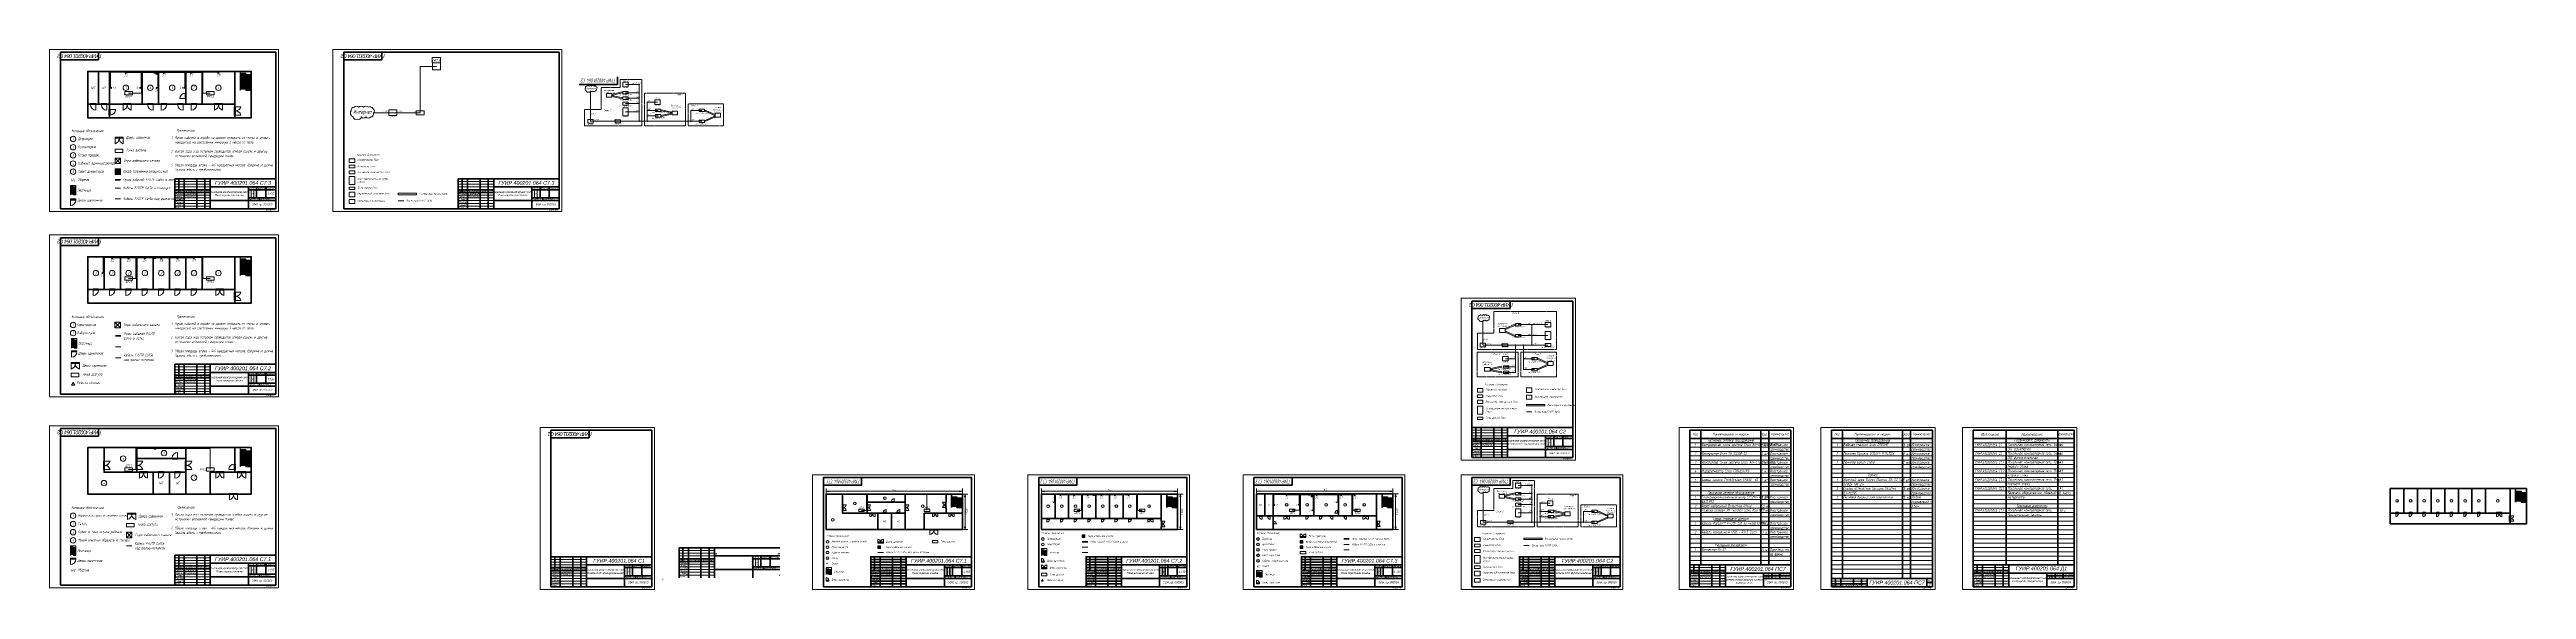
# Model space of a CAD drawing. Header units: inches. Extents: x 0 to 4545, y 0 to 990.
import ezdxf
from ezdxf.enums import TextEntityAlignment as Align

# ---------------------------------------------------------------- set-up
doc = ezdxf.new("R2010")
doc.units = ezdxf.units.IN
doc.header["$LTSCALE"] = 0.2
doc.linetypes.add('ACAD_ISO08W100', pattern=[36, 24, -3, 6, -3])
doc.linetypes.add('DASHED2', pattern=[9.525, 6.35, -3.175])
doc.layers.get('0').update_dxf_attribs({"lineweight": 100})
doc.layers.get('Defpoints').update_dxf_attribs({"color": 170, "lineweight": 20})
for name, color, linetype, lineweight in [('1.1 — Сплошная', 10, 'Continuous', 20), ('2 — ЦБИ', 90, 'Continuous', 20), ('2.1 — Текст', 90, 'Continuous', 20), ('Blocks', 3, 'Continuous', 20), ('floor', 7, 'DASHED2', 20), ('Twisted Pair', 4, 'Continuous', 20), ('Twisted pair above the ceiling', 4, 'ACAD_ISO08W100', 20), ('Twisted Pair in a tray', 160, 'Continuous', 40), ('Walls', 253, 'Continuous', 60)]:
    doc.layers.add(name, color=color, linetype=linetype, lineweight=lineweight)
doc.layers.add('Layer 1', color=7, linetype='Continuous')
doc.styles.add('Ш-3П', font='ariali.ttf', dxfattribs={"width": 0.8, "height": 3.5})
doc.styles.add('Ш-5', font='ariali.ttf', dxfattribs={"width": 0.8, "height": 5})
doc.styles.add('ШЧ', font='isocpeui.ttf', dxfattribs={"width": 0.7, "height": 5})
picture_1 = doc.add_image_def('image1.png', size_in_pixel=(242, 108))
picture_2 = doc.add_image_def('image2.png', size_in_pixel=(238, 200))
picture_3 = doc.add_image_def('image3.png', size_in_pixel=(250, 171))
picture_4 = doc.add_image_def('image4.png', size_in_pixel=(321, 163))
picture_5 = doc.add_image_def('image5.png', size_in_pixel=(321, 179))
picture_6 = doc.add_image_def('image6.png', size_in_pixel=(138, 200))
picture_7 = doc.add_image_def('image7.png', size_in_pixel=(1299, 116))
picture_8 = doc.add_image_def('image8.png', size_in_pixel=(283, 196))

# ---------------------------------------------------------------- blocks, each defined once
blk = doc.blocks.new('ОН-1')
for p, q in [((-185, 0), (-185, 55)), ((-185, 55), (0, 55)), ((-178, 55), (-178, 30)), ((-168, 55), (-168, 0)), ((-145, 55), (-145, 0)), ((-130, 55), (-130, 0)), ((-120, 55), (-120, 0)), ((-185, 35), (-120, 35)), ((-185, 30), (-120, 30)), ((-120, 40), (0, 40)), ((-120, 15), (0, 15)), ((-50, 40), (-50, 0)), ((-50, 35), (0, 35)), ((-50, 20), (0, 20)), ((-35, 40), (-35, 20)), ((-30, 15), (-30, 20)), ((-18, 40), (-18, 20))]:
    blk.add_line(p, q)
at = {"layer": '1.1 — Сплошная'}
for p, q in [((-185, 50), (-120, 50)), ((-185, 45), (-120, 45)), ((-185, 40), (-120, 40)), ((-185, 25), (-120, 25)), ((-185, 20), (-120, 20)), ((-185, 15), (-120, 15)), ((-185, 10), (-120, 10)), ((-185, 5), (-120, 5)), ((-45, 35), (-45, 20)), ((-40, 35), (-40, 20))]:
    blk.add_line(p, q, dxfattribs=at)
at = {"layer": 'Defpoints'}
for p, q in [((-168, 27.5), (-167.25, 27.5)), ((-168, 25.75), (-167.25, 25.75)), ((-168, 22.5), (-167.25, 22.5)), ((-168, 20.75), (-167.25, 20.75)), ((-168, 17.5), (-167.25, 17.5)), ((-168, 15.75), (-167.25, 15.75)), ((-168, 12.5), (-167.25, 12.5)), ((-168, 10.75), (-167.25, 10.75)), ((-168, 7.5), (-167.25, 7.5)), ((-168, 5.75), (-167.25, 5.75)), ((-168, 2.5), (-167.25, 2.5)), ((-168, 0.75), (-167.25, 0.75)), ((-145, 25.75), (-145.75, 25.75)), ((-145, 20.75), (-145.75, 20.75)), ((-145, 15.75), (-145.75, 15.75)), ((-145, 10.75), (-145.75, 10.75)), ((-145, 5.75), (-145.75, 5.75)), ((-145, 0.75), (-145.75, 0.75)), ((-130, 27.5), (-129.25, 27.5)), ((-130, 25.75), (-129.25, 25.75)), ((-130, 22.5), (-129.25, 22.5)), ((-130, 20.75), (-129.25, 20.75)), ((-130, 17.5), (-129.25, 17.5)), ((-130, 15.75), (-129.25, 15.75)), ((-130, 12.5), (-129.25, 12.5)), ((-130, 10.75), (-129.25, 10.75)), ((-130, 7.5), (-129.25, 7.5)), ((-130, 5.75), (-129.25, 5.75)), ((-130, 2.5), (-129.25, 2.5)), ((-130, 0.75), (-129.25, 0.75)), ((-120, 25.75), (-120.75, 25.75)), ((-120, 20.75), (-120.75, 20.75)), ((-120, 15.75), (-120.75, 15.75)), ((-120, 10.75), (-120.75, 10.75)), ((-120, 5.75), (-120.75, 5.75)), ((-120, 0.75), (-120.75, 0.75)), ((-120, 44), (-116, 44)), ((-120, 35), (-118.75, 35)), ((-120, 30), (-118.75, 30)), ((-120, 25), (-118.75, 25)), ((-120, 20), (-118.75, 20)), ((-120, 15), (-118.75, 15)), ((-50, 35), (-51.25, 35)), ((-50, 30), (-51.25, 30)), ((-50, 25), (-51.25, 25)), ((-50, 20), (-51.25, 20)), ((-50, 15), (-51.25, 15)), ((-50, 5), (-48.75, 5)), ((-35, 20), (-35, 17.5)), ((-9, 20), (-9, 17.5)), ((0, 44), (-4, 44)), ((0, 5), (-1.25, 5))]:
    blk.add_line(p, q, dxfattribs=at)
at = {"layer": '2.1 — Текст', "style": 'Ш-3П', "width": 0.8}
for s, p in [('Утв.', (-184.25, 2.5)), ('Разраб.', (-184.25, 27.5)), ('Пров.', (-184.25, 22.5)), ('Реценз.', (-184.25, 12.5)), ('Лист', (-49.25, 17.5)), ('Листов', (-29.25, 17.5))]:
    blk.add_text(s, height=3.5, dxfattribs=at).set_placement(p, align=Align.MIDDLE_LEFT)
at = {"layer": '2.1 — Текст', "style": 'Ш-3П'}
for s, width, p, p2 in [('Изм.', 0.524764, (-184.25, 30.75), (-178.75, 30.75)), ('Н. Контр.', 0.683111, (-184.25, 5.75), (-168.75, 5.75)), ('Т. Контр.', 0.699901, (-184.25, 15.75), (-168.75, 15.75)), ('Лист', 0.675192, (-177.25, 30.75), (-168.75, 30.75)), ('Дата', 0.656153, (-129.25, 30.75), (-120.75, 30.75)), ('Масштаб', 0.71737, (-17.25, 35.75), (-0.75, 35.75))]:
    blk.add_text(s, height=3.5, dxfattribs=dict(at, width=width)).set_placement(p, p2, align=Align.FIT)
at = {"layer": '2.1 — Текст', "style": 'Ш-3П', "width": 0.8}
for s, p in [('№ докум.', (-156.5, 32.5)), ('Подп.', (-137.5, 32.5)), ('Лит.', (-42.5, 37.5)), ('У', (-42.5, 27.5)), ('Масса', (-26.5, 37.5))]:
    blk.add_text(s, height=3.5, dxfattribs=at).set_placement(p, align=Align.MIDDLE_CENTER)
blk = doc.blocks.new('*U21')
at = {"layer": 'Walls', "lineweight": 20}
blk.add_line((-5, 0), (5, 0), dxfattribs=at)
blk = doc.blocks.new('*U22')
at = {"layer": 'Walls', "color": 0, "linetype": 'ByBlock', "lineweight": -2, "transparency": 16777216}
for p in [(0, 18), (0, 17), (0, 16), (0, 15), (0, 14), (0, 13), (0, 12), (0, 11), (0, 10), (0, 9), (0, 8), (0, 7), (0, 6), (0, 5), (0, 4), (0, 3), (0, 2), (0, 1), (0, 0)]:
    blk.add_blockref('*U21', p, dxfattribs=at)
blk = doc.blocks.new('*U23')
at = {"layer": 'Walls', "lineweight": 20}
blk.add_line((-5, 0), (5, 0), dxfattribs=at)
blk = doc.blocks.new('*U24')
at = {"layer": 'Walls', "color": 0, "linetype": 'ByBlock', "lineweight": -2, "transparency": 16777216}
for p in [(0, 18), (0, 17), (0, 16), (0, 15), (0, 14), (0, 13), (0, 12), (0, 11), (0, 10), (0, 9), (0, 8), (0, 7), (0, 6), (0, 5), (0, 4), (0, 3), (0, 2), (0, 1), (0, 0)]:
    blk.add_blockref('*U23', p, dxfattribs=at)
blk = doc.blocks.new('*U45')
at = {"layer": 'Walls', "lineweight": 20}
blk.add_line((-2.5, 0), (2.5, 0), dxfattribs=at)
blk = doc.blocks.new('*U42')
at = {"layer": 'Blocks', "color": 0, "linetype": 'ByBlock', "lineweight": -2, "transparency": 16777216}
for p in [(0, 9), (0, 8.5), (0, 8), (0, 7.5), (0, 7), (0, 6.5), (0, 6), (0, 5.5), (0, 5), (0, 4.5), (0, 4), (0, 3.5), (0, 3), (0, 2.5), (0, 2), (0, 1.5), (0, 1), (0, 0.5), (0, 0)]:
    blk.add_blockref('*U45', p, dxfattribs=at)
blk = doc.blocks.new('*U43')
at = {"layer": 'Walls', "lineweight": 20}
blk.add_line((-2.5, 0), (2.5, 0), dxfattribs=at)
blk = doc.blocks.new('*U44')
at = {"layer": 'Blocks', "color": 0, "linetype": 'ByBlock', "lineweight": -2, "transparency": 16777216}
for p in [(0, 9), (0, 8.5), (0, 8), (0, 7.5), (0, 7), (0, 6.5), (0, 6), (0, 5.5), (0, 5), (0, 4.5), (0, 4), (0, 3.5), (0, 3), (0, 2.5), (0, 2), (0, 1.5), (0, 1), (0, 0.5), (0, 0)]:
    blk.add_blockref('*U43', p, dxfattribs=at)
blk = doc.blocks.new('*U61')
at = {"layer": 'Walls', "lineweight": 20}
blk.add_line((-5, 0), (5, 0), dxfattribs=at)
blk = doc.blocks.new('*U62')
at = {"layer": 'Walls', "color": 0, "linetype": 'ByBlock', "lineweight": -2, "transparency": 16777216}
for p in [(0, 18), (0, 17), (0, 16), (0, 15), (0, 14), (0, 13), (0, 12), (0, 11), (0, 10), (0, 9), (0, 8), (0, 7), (0, 6), (0, 5), (0, 4), (0, 3), (0, 2), (0, 1), (0, 0)]:
    blk.add_blockref('*U61', p, dxfattribs=at)
blk = doc.blocks.new('*U63')
at = {"layer": 'Walls', "lineweight": 20}
blk.add_line((-5, 0), (5, 0), dxfattribs=at)
blk = doc.blocks.new('*U64')
at = {"layer": 'Walls', "color": 0, "linetype": 'ByBlock', "lineweight": -2, "transparency": 16777216}
for p in [(0, 18), (0, 17), (0, 16), (0, 15), (0, 14), (0, 13), (0, 12), (0, 11), (0, 10), (0, 9), (0, 8), (0, 7), (0, 6), (0, 5), (0, 4), (0, 3), (0, 2), (0, 1), (0, 0)]:
    blk.add_blockref('*U63', p, dxfattribs=at)
blk = doc.blocks.new('*U68')
at = {"layer": 'Walls', "lineweight": 20}
blk.add_line((-2.5, 0), (2.5, 0), dxfattribs=at)
blk = doc.blocks.new('*U65')
at = {"layer": 'Blocks', "color": 0, "linetype": 'ByBlock', "lineweight": -2, "transparency": 16777216}
for p in [(0, 9), (0, 8.5), (0, 8), (0, 7.5), (0, 7), (0, 6.5), (0, 6), (0, 5.5), (0, 5), (0, 4.5), (0, 4), (0, 3.5), (0, 3), (0, 2.5), (0, 2), (0, 1.5), (0, 1), (0, 0.5), (0, 0)]:
    blk.add_blockref('*U68', p, dxfattribs=at)
blk = doc.blocks.new('*U66')
at = {"layer": 'Walls', "lineweight": 20}
blk.add_line((-2.5, 0), (2.5, 0), dxfattribs=at)
blk = doc.blocks.new('*U67')
at = {"layer": 'Blocks', "color": 0, "linetype": 'ByBlock', "lineweight": -2, "transparency": 16777216}
for p in [(0, 9), (0, 8.5), (0, 8), (0, 7.5), (0, 7), (0, 6.5), (0, 6), (0, 5.5), (0, 5), (0, 4.5), (0, 4), (0, 3.5), (0, 3), (0, 2.5), (0, 2), (0, 1.5), (0, 1), (0, 0.5), (0, 0)]:
    blk.add_blockref('*U66', p, dxfattribs=at)
blk = doc.blocks.new('*U73')
at = {"layer": 'Walls', "lineweight": 20}
blk.add_line((-2.5, 0), (2.5, 0), dxfattribs=at)
blk = doc.blocks.new('*U70')
at = {"layer": 'Blocks', "color": 0, "linetype": 'ByBlock', "lineweight": -2, "transparency": 16777216}
for p in [(0, 9), (0, 8.5), (0, 8), (0, 7.5), (0, 7), (0, 6.5), (0, 6), (0, 5.5), (0, 5), (0, 4.5), (0, 4), (0, 3.5), (0, 3), (0, 2.5), (0, 2), (0, 1.5), (0, 1), (0, 0.5), (0, 0)]:
    blk.add_blockref('*U73', p, dxfattribs=at)
blk = doc.blocks.new('*U71')
at = {"layer": 'Walls', "lineweight": 20}
blk.add_line((-2.5, 0), (2.5, 0), dxfattribs=at)
blk = doc.blocks.new('*U72')
at = {"layer": 'Blocks', "color": 0, "linetype": 'ByBlock', "lineweight": -2, "transparency": 16777216}
for p in [(0, 9), (0, 8.5), (0, 8), (0, 7.5), (0, 7), (0, 6.5), (0, 6), (0, 5.5), (0, 5), (0, 4.5), (0, 4), (0, 3.5), (0, 3), (0, 2.5), (0, 2), (0, 1.5), (0, 1), (0, 0.5), (0, 0)]:
    blk.add_blockref('*U71', p, dxfattribs=at)
blk = doc.blocks.new('*U79')
at = {"layer": 'Walls', "lineweight": 20}
blk.add_line((-5, 0), (5, 0), dxfattribs=at)
blk = doc.blocks.new('*U80')
at = {"layer": 'Walls', "color": 0, "linetype": 'ByBlock', "lineweight": -2, "transparency": 16777216}
for p in [(0, 18), (0, 17), (0, 16), (0, 15), (0, 14), (0, 13), (0, 12), (0, 11), (0, 10), (0, 9), (0, 8), (0, 7), (0, 6), (0, 5), (0, 4), (0, 3), (0, 2), (0, 1), (0, 0)]:
    blk.add_blockref('*U79', p, dxfattribs=at)
blk = doc.blocks.new('*U81')
at = {"layer": 'Walls', "lineweight": 20}
blk.add_line((-5, 0), (5, 0), dxfattribs=at)
blk = doc.blocks.new('*U82')
at = {"layer": 'Walls', "color": 0, "linetype": 'ByBlock', "lineweight": -2, "transparency": 16777216}
for p in [(0, 18), (0, 17), (0, 16), (0, 15), (0, 14), (0, 13), (0, 12), (0, 11), (0, 10), (0, 9), (0, 8), (0, 7), (0, 6), (0, 5), (0, 4), (0, 3), (0, 2), (0, 1), (0, 0)]:
    blk.add_blockref('*U81', p, dxfattribs=at)
blk = doc.blocks.new('*U83')
at = {"layer": 'Walls', "lineweight": 20}
blk.add_line((-5, 0), (5, 0), dxfattribs=at)
blk = doc.blocks.new('*U84')
at = {"layer": 'Walls', "color": 0, "linetype": 'ByBlock', "lineweight": -2, "transparency": 16777216}
for p in [(0, 18), (0, 17), (0, 16), (0, 15), (0, 14), (0, 13), (0, 12), (0, 11), (0, 10), (0, 9), (0, 8), (0, 7), (0, 6), (0, 5), (0, 4), (0, 3), (0, 2), (0, 1), (0, 0)]:
    blk.add_blockref('*U83', p, dxfattribs=at)
blk = doc.blocks.new('*U85')
at = {"layer": 'Walls', "lineweight": 20}
blk.add_line((-5, 0), (5, 0), dxfattribs=at)
blk = doc.blocks.new('*U86')
at = {"layer": 'Walls', "color": 0, "linetype": 'ByBlock', "lineweight": -2, "transparency": 16777216}
for p in [(0, 18), (0, 17), (0, 16), (0, 15), (0, 14), (0, 13), (0, 12), (0, 11), (0, 10), (0, 9), (0, 8), (0, 7), (0, 6), (0, 5), (0, 4), (0, 3), (0, 2), (0, 1), (0, 0)]:
    blk.add_blockref('*U85', p, dxfattribs=at)
blk = doc.blocks.new('*U250')
at = {"layer": 'Blocks', "insert": (0, 0), "char_height": 5, "attachment_point": 5, "style": 'ШЧ'}
blk.add_mtext_dynamic_manual_height_columns('WC', width=30, gutter_width=90, heights=[0], dxfattribs=at)
blk = doc.blocks.new('*U251')
at = {"layer": 'Walls', "color": 0, "linetype": 'ByBlock', "lineweight": -2, "transparency": 16777216}
for p in [(0, 0), (30, 0)]:
    blk.add_blockref('*U250', p, dxfattribs=at)
blk = doc.blocks.new('*U262')
at = {"layer": 'Blocks'}
blk.add_line((-2.5, 0), (2.5, 0), dxfattribs=at)
blk = doc.blocks.new('*U263')
at = {"layer": 'Blocks', "color": 0, "linetype": 'ByBlock', "lineweight": -2, "transparency": 16777216}
for p in [(0, 14.5), (0, 14), (0, 13.5), (0, 13), (0, 12.5), (0, 12), (0, 11.5), (0, 11), (0, 10.5), (0, 10), (0, 9.5), (0, 9), (0, 8.5), (0, 8), (0, 7.5), (0, 7), (0, 6.5), (0, 6), (0, 5.5), (0, 5), (0, 4.5), (0, 4), (0, 3.5), (0, 3), (0, 2.5), (0, 2), (0, 1.5), (0, 1), (0, 0.5), (0, 0)]:
    blk.add_blockref('*U262', p, dxfattribs=at)
blk = doc.blocks.new('*U264')
at = {"layer": 'Blocks'}
blk.add_line((-2.5, 0), (2.5, 0), dxfattribs=at)
blk = doc.blocks.new('*U265')
at = {"layer": 'Blocks', "color": 0, "linetype": 'ByBlock', "lineweight": -2, "transparency": 16777216}
for p in [(0, 14.5), (0, 14), (0, 13.5), (0, 13), (0, 12.5), (0, 12), (0, 11.5), (0, 11), (0, 10.5), (0, 10), (0, 9.5), (0, 9), (0, 8.5), (0, 8), (0, 7.5), (0, 7), (0, 6.5), (0, 6), (0, 5.5), (0, 5), (0, 4.5), (0, 4), (0, 3.5), (0, 3), (0, 2.5), (0, 2), (0, 1.5), (0, 1), (0, 0.5), (0, 0)]:
    blk.add_blockref('*U264', p, dxfattribs=at)
blk = doc.blocks.new('*U272')
at = {"layer": 'Blocks'}
blk.add_line((-2.5, 0), (2.5, 0), dxfattribs=at)
blk = doc.blocks.new('*U273')
at = {"layer": 'Blocks', "color": 0, "linetype": 'ByBlock', "lineweight": -2, "transparency": 16777216}
for p in [(0, 14.5), (0, 14), (0, 13.5), (0, 13), (0, 12.5), (0, 12), (0, 11.5), (0, 11), (0, 10.5), (0, 10), (0, 9.5), (0, 9), (0, 8.5), (0, 8), (0, 7.5), (0, 7), (0, 6.5), (0, 6), (0, 5.5), (0, 5), (0, 4.5), (0, 4), (0, 3.5), (0, 3), (0, 2.5), (0, 2), (0, 1.5), (0, 1), (0, 0.5), (0, 0)]:
    blk.add_blockref('*U272', p, dxfattribs=at)
blk = doc.blocks.new('*U270')
at = {"layer": 'Blocks'}
blk.add_line((-2.5, 0), (2.5, 0), dxfattribs=at)
blk = doc.blocks.new('*U271')
at = {"layer": 'Blocks', "color": 0, "linetype": 'ByBlock', "lineweight": -2, "transparency": 16777216}
for p in [(0, 14.5), (0, 14), (0, 13.5), (0, 13), (0, 12.5), (0, 12), (0, 11.5), (0, 11), (0, 10.5), (0, 10), (0, 9.5), (0, 9), (0, 8.5), (0, 8), (0, 7.5), (0, 7), (0, 6.5), (0, 6), (0, 5.5), (0, 5), (0, 4.5), (0, 4), (0, 3.5), (0, 3), (0, 2.5), (0, 2), (0, 1.5), (0, 1), (0, 0.5), (0, 0)]:
    blk.add_blockref('*U270', p, dxfattribs=at)
blk = doc.blocks.new('*U283')
at = {"layer": 'Blocks'}
blk.add_line((-5, 0), (5, 0), dxfattribs=at)
blk = doc.blocks.new('*U284')
at = {"layer": 'Blocks', "color": 0, "linetype": 'ByBlock', "lineweight": -2, "transparency": 16777216}
for p in [(0, 29), (0, 28), (0, 27), (0, 26), (0, 25), (0, 24), (0, 23), (0, 22), (0, 21), (0, 20), (0, 19), (0, 18), (0, 17), (0, 16), (0, 15), (0, 14), (0, 13), (0, 12), (0, 11), (0, 10), (0, 9), (0, 8), (0, 7), (0, 6), (0, 5), (0, 4), (0, 3), (0, 2), (0, 1), (0, 0)]:
    blk.add_blockref('*U283', p, dxfattribs=at)
blk = doc.blocks.new('*U285')
at = {"layer": 'Blocks'}
blk.add_line((-5, 0), (5, 0), dxfattribs=at)
blk = doc.blocks.new('*U286')
at = {"layer": 'Blocks', "color": 0, "linetype": 'ByBlock', "lineweight": -2, "transparency": 16777216}
for p in [(0, 29), (0, 28), (0, 27), (0, 26), (0, 25), (0, 24), (0, 23), (0, 22), (0, 21), (0, 20), (0, 19), (0, 18), (0, 17), (0, 16), (0, 15), (0, 14), (0, 13), (0, 12), (0, 11), (0, 10), (0, 9), (0, 8), (0, 7), (0, 6), (0, 5), (0, 4), (0, 3), (0, 2), (0, 1), (0, 0)]:
    blk.add_blockref('*U285', p, dxfattribs=at)
blk = doc.blocks.new('*U301')
at = {"layer": 'Blocks'}
blk.add_line((-2.5, 0), (2.5, 0), dxfattribs=at)
blk = doc.blocks.new('*U302')
at = {"layer": 'Blocks', "color": 0, "linetype": 'ByBlock', "lineweight": -2, "transparency": 16777216}
for p in [(0, 14.5), (0, 14), (0, 13.5), (0, 13), (0, 12.5), (0, 12), (0, 11.5), (0, 11), (0, 10.5), (0, 10), (0, 9.5), (0, 9), (0, 8.5), (0, 8), (0, 7.5), (0, 7), (0, 6.5), (0, 6), (0, 5.5), (0, 5), (0, 4.5), (0, 4), (0, 3.5), (0, 3), (0, 2.5), (0, 2), (0, 1.5), (0, 1), (0, 0.5), (0, 0)]:
    blk.add_blockref('*U301', p, dxfattribs=at)
blk = doc.blocks.new('*U299')
at = {"layer": 'Blocks'}
blk.add_line((-2.5, 0), (2.5, 0), dxfattribs=at)
blk = doc.blocks.new('*U300')
at = {"layer": 'Blocks', "color": 0, "linetype": 'ByBlock', "lineweight": -2, "transparency": 16777216}
for p in [(0, 14.5), (0, 14), (0, 13.5), (0, 13), (0, 12.5), (0, 12), (0, 11.5), (0, 11), (0, 10.5), (0, 10), (0, 9.5), (0, 9), (0, 8.5), (0, 8), (0, 7.5), (0, 7), (0, 6.5), (0, 6), (0, 5.5), (0, 5), (0, 4.5), (0, 4), (0, 3.5), (0, 3), (0, 2.5), (0, 2), (0, 1.5), (0, 1), (0, 0.5), (0, 0)]:
    blk.add_blockref('*U299', p, dxfattribs=at)
blk = doc.blocks.new('*U355')
at = {"layer": 'Blocks'}
blk.add_line((-5, 0), (5, 0), dxfattribs=at)
blk = doc.blocks.new('*U356')
at = {"layer": 'Blocks', "color": 0, "linetype": 'ByBlock', "lineweight": -2, "transparency": 16777216}
for p in [(0, 29), (0, 28), (0, 27), (0, 26), (0, 25), (0, 24), (0, 23), (0, 22), (0, 21), (0, 20), (0, 19), (0, 18), (0, 17), (0, 16), (0, 15), (0, 14), (0, 13), (0, 12), (0, 11), (0, 10), (0, 9), (0, 8), (0, 7), (0, 6), (0, 5), (0, 4), (0, 3), (0, 2), (0, 1), (0, 0)]:
    blk.add_blockref('*U355', p, dxfattribs=at)
blk = doc.blocks.new('*U357')
at = {"layer": 'Blocks'}
blk.add_line((-5, 0), (5, 0), dxfattribs=at)
blk = doc.blocks.new('*U358')
at = {"layer": 'Blocks', "color": 0, "linetype": 'ByBlock', "lineweight": -2, "transparency": 16777216}
for p in [(0, 29), (0, 28), (0, 27), (0, 26), (0, 25), (0, 24), (0, 23), (0, 22), (0, 21), (0, 20), (0, 19), (0, 18), (0, 17), (0, 16), (0, 15), (0, 14), (0, 13), (0, 12), (0, 11), (0, 10), (0, 9), (0, 8), (0, 7), (0, 6), (0, 5), (0, 4), (0, 3), (0, 2), (0, 1), (0, 0)]:
    blk.add_blockref('*U357', p, dxfattribs=at)
blk = doc.blocks.new('*U366')
at = {"layer": 'Walls'}
blk.add_line((0, -30), (0, 30), dxfattribs=at)
blk = doc.blocks.new('*U367')
at = {"layer": 'Walls', "color": 0, "linetype": 'ByBlock', "lineweight": -2, "transparency": 16777216}
for p in [(0, 0), (30, 0), (60, 0), (90, 0), (120, 0), (150, 0), (180, 0)]:
    blk.add_blockref('*U366', p, dxfattribs=at)
blk = doc.blocks.new('*U368')
at = {"layer": 'Blocks'}
blk.add_circle((0, 0), 5, dxfattribs=at)
at = {"layer": 'Blocks', "insert": (0, 0), "char_height": 5, "attachment_point": 5, "style": 'ШЧ'}
blk.add_mtext_dynamic_manual_height_columns('2', width=10, gutter_width=90, heights=[0], dxfattribs=at)
blk = doc.blocks.new('*U369')
at = {"layer": 'Walls', "color": 0, "linetype": 'ByBlock', "lineweight": -2, "transparency": 16777216}
for p in [(0, 0), (30, 0), (60, 0), (90, 0), (120, 0), (150, 0), (180, 0)]:
    blk.add_blockref('*U368', p, dxfattribs=at)
blk = doc.blocks.new('*U401')
at = {"layer": 'Blocks'}
blk.add_line((-5, 0), (5, 0), dxfattribs=at)
blk = doc.blocks.new('*U402')
at = {"layer": 'Blocks', "color": 0, "linetype": 'ByBlock', "lineweight": -2, "transparency": 16777216}
for p in [(0, 29), (0, 28), (0, 27), (0, 26), (0, 25), (0, 24), (0, 23), (0, 22), (0, 21), (0, 20), (0, 19), (0, 18), (0, 17), (0, 16), (0, 15), (0, 14), (0, 13), (0, 12), (0, 11), (0, 10), (0, 9), (0, 8), (0, 7), (0, 6), (0, 5), (0, 4), (0, 3), (0, 2), (0, 1), (0, 0)]:
    blk.add_blockref('*U401', p, dxfattribs=at)
blk = doc.blocks.new('*U403')
at = {"layer": 'Blocks'}
blk.add_line((-5, 0), (5, 0), dxfattribs=at)
blk = doc.blocks.new('*U404')
at = {"layer": 'Blocks', "color": 0, "linetype": 'ByBlock', "lineweight": -2, "transparency": 16777216}
for p in [(0, 29), (0, 28), (0, 27), (0, 26), (0, 25), (0, 24), (0, 23), (0, 22), (0, 21), (0, 20), (0, 19), (0, 18), (0, 17), (0, 16), (0, 15), (0, 14), (0, 13), (0, 12), (0, 11), (0, 10), (0, 9), (0, 8), (0, 7), (0, 6), (0, 5), (0, 4), (0, 3), (0, 2), (0, 1), (0, 0)]:
    blk.add_blockref('*U403', p, dxfattribs=at)
blk = doc.blocks.new('*U412')
at = {"layer": 'Blocks'}
for p, q in [((-5, 5), (-5, 6)), ((-5, 6), (5, 6)), ((-5, 4), (-5, 5)), ((-5, 5), (5, 5)), ((5, 4), (-5, 4)), ((-5, 4), (-5, -6)), ((5, 6), (5, 4))]:
    blk.add_line(p, q, dxfattribs=at)
blk.add_arc((-5, 4), 10, 270, 0, dxfattribs=at)
at = {"layer": 'Walls'}
for p, q in [((-5, 5), (-15, 5)), ((15, 5), (5, 5))]:
    blk.add_line(p, q, dxfattribs=at)
blk = doc.blocks.new('*U413')
at = {"layer": 'Walls', "color": 0, "linetype": 'ByBlock', "lineweight": -2, "transparency": 16777216}
for p in [(0, 0), (30, 0), (60, 0), (90, 0), (120, 0), (150, 0), (180, 0)]:
    blk.add_blockref('*U412', p, dxfattribs=at)
blk = doc.blocks.new('*U414')
at = {"layer": 'Blocks'}
blk.add_lwpolyline([(0, 1), (-1.2, -1), (1.2, -1)], close=True, dxfattribs=at)
blk = doc.blocks.new('*U415')
at = {"layer": 'Walls', "color": 0, "linetype": 'ByBlock', "lineweight": -2, "transparency": 16777216}
for p in [(0, 0), (30, 0), (60, 0), (90, 0), (120, 0), (150, 0)]:
    blk.add_blockref('*U414', p, dxfattribs=at)
blk = doc.blocks.new('*U420')
at = {"layer": 'Blocks', "insert": (0, 0), "char_height": 5, "attachment_point": 5, "style": 'ШЧ'}
blk.add_mtext_dynamic_manual_height_columns('WC', width=20, gutter_width=90, heights=[0], dxfattribs=at)
blk = doc.blocks.new('*U421')
at = {"layer": 'Walls', "color": 0, "linetype": 'ByBlock', "lineweight": -2, "transparency": 16777216}
for p in [(0, 0), (20, 0)]:
    blk.add_blockref('*U420', p, dxfattribs=at)

msp = doc.modelspace()

# ---------------------------------------------------------------- hatches: boundary and pattern name
at = {"lineweight": 20}
h = msp.add_hatch(color=256, dxfattribs=at)
h.dxf.hatch_style = 1
h.paths.add_polyline_path([(1429.9, 180.1), (1429.9, 180.9), (1425, 180.1)])
h.paths.add_polyline_path([(1429.9, 179.2), (1429.9, 180.1), (1425, 180.1)])
h = msp.add_hatch(color=256, dxfattribs=at)
h.dxf.hatch_style = 1
h.paths.add_polyline_path([(1670.1, 180), (1670.1, 179.1), (1675, 180)])
h.paths.add_polyline_path([(1670.1, 180.9), (1670.1, 180), (1675, 180)])
h = msp.add_hatch(color=256, dxfattribs=at)
h.dxf.hatch_style = 1
h.paths.add_polyline_path([(1680, 170.1), (1680.9, 170.1), (1680, 175)])
h.paths.add_polyline_path([(1679.1, 170.1), (1680, 170.1), (1680, 175)])
h = msp.add_hatch(color=256, dxfattribs=at)
h.dxf.hatch_style = 1
h.paths.add_polyline_path([(1824.9, 180.1), (1824.9, 180.9), (1820, 180.1)])
h.paths.add_polyline_path([(1824.9, 179.2), (1824.9, 180.1), (1820, 180.1)])
h = msp.add_hatch(color=256, dxfattribs=at)
h.dxf.hatch_style = 1
h.paths.add_polyline_path([(2065.1, 180), (2065.1, 179.1), (2070, 180)])
h.paths.add_polyline_path([(2065.1, 180.9), (2065.1, 180), (2070, 180)])
h = msp.add_hatch(color=256, dxfattribs=at)
h.dxf.hatch_style = 1
h.paths.add_polyline_path([(2075, 170.1), (2075.9, 170.1), (2075, 175)])
h.paths.add_polyline_path([(2074.1, 170.1), (2075, 170.1), (2075, 175)])
h = msp.add_hatch(color=256, dxfattribs=at)
h.dxf.hatch_style = 1
h.paths.add_polyline_path([(2219.9, 180.1), (2219.9, 181), (2215, 180.1)])
h.paths.add_polyline_path([(2219.9, 179.3), (2219.9, 180.1), (2215, 180.1)])
h = msp.add_hatch(color=256, dxfattribs=at)
h.dxf.hatch_style = 1
h.paths.add_polyline_path([(2460.1, 180.1), (2460.1, 179.2), (2465, 180.1)])
h.paths.add_polyline_path([(2460.1, 180.9), (2460.1, 180.1), (2465, 180.1)])
h = msp.add_hatch(color=256, dxfattribs=at)
h.dxf.hatch_style = 1
h.paths.add_polyline_path([(2470, 170.1), (2470.9, 170.1), (2470, 175.1)])
h.paths.add_polyline_path([(2469.1, 170.1), (2470, 170.1), (2470, 175.1)])
at = {"lineweight": 20, "transparency": 33554559}
h = msp.add_hatch(dxfattribs=at)
h.set_pattern_fill('ANGLE', color=256)
h.set_pattern_definition([(0, (-37.306, -20.364), (0, 6.985), [5.08, -1.905]), (90, (-37.306, -20.364), (-6.985, 4e-16), [5.08, -1.905])])
h.paths.add_polyline_path([(1642.2, 113.3), (1642.2, 113.9), (1641.7, 113.9), (1641.7, 113.3)])
h.paths.add_polyline_path([(1627.7, 113.9), (1627.2, 113.9), (1627.2, 113.3), (1627.7, 113.3)])
at = {"lineweight": 20}
h = msp.add_hatch(color=256, dxfattribs=at)
h.dxf.hatch_style = 1
h.paths.add_polyline_path([(1680, 114.9), (1679.2, 114.9), (1680, 110)])
h.paths.add_polyline_path([(1680.9, 114.9), (1680, 114.9), (1680, 110)])
h = msp.add_hatch(color=256, dxfattribs=at)
h.dxf.hatch_style = 1
h.paths.add_polyline_path([(2075, 114.9), (2074.2, 114.9), (2075, 110)])
h.paths.add_polyline_path([(2075.9, 114.9), (2075, 114.9), (2075, 110)])
h = msp.add_hatch(color=256, dxfattribs=at)
h.dxf.hatch_style = 1
h.paths.add_polyline_path([(2470, 115), (2469.2, 115), (2470, 110.1)])
h.paths.add_polyline_path([(2470.9, 115), (2470, 115), (2470, 110.1)])
at = {"layer": 'Blocks', "transparency": 33554559}
h = msp.add_hatch(dxfattribs=at)
h.set_pattern_fill('ANSI31', color=256, scale=0.2)
h.set_pattern_definition([(45, (20.00003, 10), (-0.4490128, 0.4490128), [])])
h.paths.add_polyline_path([(200, 950), (195, 950), (195, 945), (200, 945)])
h = msp.add_hatch(dxfattribs=at)
h.set_pattern_fill('ANSI31', color=256, scale=0.399997)
h.set_pattern_definition([(45, (-229.7874, -1108.857), (-0.8980196, 0.8980196), [])])
h.paths.add_polyline_path([(130.2, 771.1), (120.2, 771.1), (120.2, 761.1), (130.2, 761.1)])
h = msp.add_hatch(dxfattribs=at)
h.set_pattern_fill('ANSI31', color=256, scale=0.2)
h.set_pattern_definition([(45, (-5, -9.9374), (-0.4490128, 0.4490128), [])])
h.paths.add_polyline_path([(2320, 175.1), (2315, 175.1), (2315, 170.1), (2320, 170.1)])
h = msp.add_hatch(dxfattribs=at)
h.set_pattern_fill('ANSI31', color=256, scale=0.2)
h.set_pattern_definition([(45, (-25, -95), (-0.4490128, 0.4490128), [])])
h.paths.add_polyline_path([(2300, 90), (2295, 90), (2295, 85), (2300, 85)])
at = {"layer": 'Twisted Pair', "lineweight": 0, "transparency": 33554559}
h = msp.add_hatch(color=256, dxfattribs=at)
h.dxf.hatch_style = 1
h.paths.add_polyline_path([(1081.8, 926.4, 0.414214), (1081.3, 925.9), (1081.8, 925.9)])
h.paths.add_polyline_path([(1081.8, 925.9), (1081.3, 925.9, 0.414214), (1081.8, 925.4)])
h.paths.add_polyline_path([(1082.3, 925.9, 0.414214), (1081.8, 926.4), (1081.8, 925.9), (1081.8, 925.4, 0.414214)])
h = msp.add_hatch(color=256, dxfattribs=at)
h.dxf.hatch_style = 1
h.paths.add_polyline_path([(1081.8, 911.4, 0.414214), (1081.3, 910.9), (1081.8, 910.9)])
h.paths.add_polyline_path([(1081.8, 910.9), (1081.3, 910.9, 0.414214), (1081.8, 910.4)])
h.paths.add_polyline_path([(1082.3, 910.9, 0.414214), (1081.8, 911.4), (1081.8, 910.9), (1081.8, 910.4, 0.414214)])
h = msp.add_hatch(color=256, dxfattribs=at)
h.dxf.hatch_style = 1
h.paths.add_polyline_path([(1081.8, 901.4, 0.414214), (1081.3, 900.9), (1081.8, 900.9)])
h.paths.add_polyline_path([(1081.8, 900.9), (1081.3, 900.9, 0.414214), (1081.8, 900.4)])
h.paths.add_polyline_path([(1082.3, 900.9, 0.414214), (1081.8, 901.4), (1081.8, 900.9), (1081.8, 900.4, 0.414214)])
h = msp.add_hatch(color=256, dxfattribs=at)
h.dxf.hatch_style = 1
h.paths.add_polyline_path([(1081.8, 891.4, 0.414214), (1081.3, 890.9), (1081.8, 890.9)])
h.paths.add_polyline_path([(1081.8, 890.9), (1081.3, 890.9, 0.414214), (1081.8, 890.4)])
h.paths.add_polyline_path([(1082.3, 890.9, 0.414214), (1081.8, 891.4), (1081.8, 890.9), (1081.8, 890.4, 0.414214)])
h = msp.add_hatch(color=256, dxfattribs=at)
h.dxf.hatch_style = 1
h.paths.add_polyline_path([(1081.8, 876.4, 0.414214), (1081.3, 875.9), (1081.8, 875.9)])
h.paths.add_polyline_path([(1081.8, 875.9), (1081.3, 875.9, 0.414214), (1081.8, 875.4)])
h.paths.add_polyline_path([(1082.3, 875.9, 0.414214), (1081.8, 876.4), (1081.8, 875.9), (1081.8, 875.4, 0.414214)])
h = msp.add_hatch(color=256, dxfattribs=at)
h.dxf.hatch_style = 1
h.paths.add_polyline_path([(1096.9, 893.9, 0.414214), (1096.4, 893.4), (1096.9, 893.4)])
h.paths.add_polyline_path([(1096.9, 893.4), (1096.4, 893.4, 0.414214), (1096.9, 892.9)])
h.paths.add_polyline_path([(1097.4, 893.4, 0.414214), (1096.9, 893.9), (1096.9, 893.4), (1096.9, 892.9, 0.414214)])
h = msp.add_hatch(color=256, dxfattribs=at)
h.dxf.hatch_style = 1
h.paths.add_polyline_path([(1096.9, 878.9, 0.414214), (1096.4, 878.4), (1096.9, 878.4)])
h.paths.add_polyline_path([(1096.9, 878.4), (1096.4, 878.4, 0.414214), (1096.9, 877.9)])
h.paths.add_polyline_path([(1097.4, 878.4, 0.414214), (1096.9, 878.9), (1096.9, 878.4), (1096.9, 877.9, 0.414214)])
h = msp.add_hatch(color=256, dxfattribs=at)
h.dxf.hatch_style = 1
h.paths.add_polyline_path([(1096.9, 868.9, 0.414214), (1096.4, 868.4), (1096.9, 868.4)])
h.paths.add_polyline_path([(1096.9, 868.4), (1096.4, 868.4, 0.414214), (1096.9, 867.9)])
h.paths.add_polyline_path([(1097.4, 868.4, 0.414214), (1096.9, 868.9), (1096.9, 868.4), (1096.9, 867.9, 0.414214)])
h = msp.add_hatch(color=256, dxfattribs=at)
h.dxf.hatch_style = 1
h.paths.add_polyline_path([(1081.8, 858.9, 0.414214), (1081.3, 858.4), (1081.8, 858.4)])
h.paths.add_polyline_path([(1081.8, 858.4), (1081.3, 858.4, 0.414214), (1081.8, 857.9)])
h.paths.add_polyline_path([(1082.3, 858.4, 0.414214), (1081.8, 858.9), (1081.8, 858.4), (1081.8, 857.9, 0.414214)])
h = msp.add_hatch(color=256, dxfattribs=at)
h.dxf.hatch_style = 1
h.paths.add_polyline_path([(1096.9, 858.9, 0.414214), (1096.4, 858.4), (1096.9, 858.4)])
h.paths.add_polyline_path([(1096.9, 858.4), (1096.4, 858.4, 0.414214), (1096.9, 857.9)])
h.paths.add_polyline_path([(1097.4, 858.4, 0.414214), (1096.9, 858.9), (1096.9, 858.4), (1096.9, 857.9, 0.414214)])
h = msp.add_hatch(color=256, dxfattribs=at)
h.dxf.hatch_style = 1
h.paths.add_polyline_path([(1176.9, 858.9, 0.414214), (1176.4, 858.4), (1176.9, 858.4)])
h.paths.add_polyline_path([(1176.9, 858.4), (1176.4, 858.4, 0.414214), (1176.9, 857.9)])
h.paths.add_polyline_path([(1177.4, 858.4, 0.414214), (1176.9, 858.9), (1176.9, 858.4), (1176.9, 857.9, 0.414214)])
h = msp.add_hatch(color=256, dxfattribs=at)
h.dxf.hatch_style = 1
h.paths.add_polyline_path([(2720, 486.1, 0.414214), (2719.5, 485.6), (2720, 485.6)])
h.paths.add_polyline_path([(2720, 485.6), (2719.5, 485.6, 0.414214), (2720, 485.1)])
h.paths.add_polyline_path([(2720.5, 485.6, 0.414214), (2720, 486.1), (2720, 485.6), (2720, 485.1, 0.414214)])
h = msp.add_hatch(color=256, dxfattribs=at)
h.dxf.hatch_style = 1
h.paths.add_polyline_path([(2720, 466.1, 0.414214), (2719.5, 465.6), (2720, 465.6)])
h.paths.add_polyline_path([(2720, 465.6), (2719.5, 465.6, 0.414214), (2720, 465.1)])
h.paths.add_polyline_path([(2720.5, 465.6, 0.414214), (2720, 466.1), (2720, 465.6), (2720, 465.1, 0.414214)])
h = msp.add_hatch(color=256, dxfattribs=at)
h.dxf.hatch_style = 1
h.paths.add_polyline_path([(2689.9, 448.6, 0.414214), (2689.4, 448.1), (2689.9, 448.1)])
h.paths.add_polyline_path([(2689.9, 448.1), (2689.4, 448.1, 0.414214), (2689.9, 447.6)])
h.paths.add_polyline_path([(2690.4, 448.1, 0.414214), (2689.9, 448.6), (2689.9, 448.1), (2689.9, 447.6, 0.414214)])
h = msp.add_hatch(color=256, dxfattribs=at)
h.dxf.hatch_style = 1
h.paths.add_polyline_path([(2689.9, 423.6, -0.414214), (2690.4, 423.1), (2689.9, 423.1)])
h.paths.add_polyline_path([(2689.9, 423.1), (2690.4, 423.1, -0.414214), (2689.9, 422.6)])
h.paths.add_polyline_path([(2689.4, 423.1, -0.414214), (2689.9, 423.6), (2689.9, 423.1), (2689.9, 422.6, -0.414214)])
h = msp.add_hatch(color=256, dxfattribs=at)
h.dxf.hatch_style = 1
h.paths.add_polyline_path([(2704.9, 448.6, 0.414214), (2704.4, 448.1), (2704.9, 448.1)])
h.paths.add_polyline_path([(2704.9, 448.1), (2704.4, 448.1, 0.414214), (2704.9, 447.6)])
h.paths.add_polyline_path([(2705.4, 448.1, 0.414214), (2704.9, 448.6), (2704.9, 448.1), (2704.9, 447.6, 0.414214)])
h = msp.add_hatch(color=256, dxfattribs=at)
h.dxf.hatch_style = 1
h.paths.add_polyline_path([(2704.9, 423.6, 0.414214), (2704.4, 423.1), (2704.9, 423.1)])
h.paths.add_polyline_path([(2704.9, 423.1), (2704.4, 423.1, 0.414214), (2704.9, 422.6)])
h.paths.add_polyline_path([(2705.4, 423.1, 0.414214), (2704.9, 423.6), (2704.9, 423.1), (2704.9, 422.6, 0.414214)])
h = msp.add_hatch(color=256, dxfattribs=at)
h.dxf.hatch_style = 1
h.paths.add_polyline_path([(2720, 448.6, 0.414214), (2719.5, 448.1), (2720, 448.1)])
h.paths.add_polyline_path([(2720, 448.1), (2719.5, 448.1, 0.414214), (2720, 447.6)])
h.paths.add_polyline_path([(2720.5, 448.1, 0.414214), (2720, 448.6), (2720, 448.1), (2720, 447.6, 0.414214)])
h = msp.add_hatch(color=256, dxfattribs=at)
h.dxf.hatch_style = 1
h.paths.add_polyline_path([(2689.9, 408.6, -0.414214), (2690.4, 408.1), (2689.9, 408.1)])
h.paths.add_polyline_path([(2689.9, 408.1), (2690.4, 408.1, -0.414214), (2689.9, 407.6)])
h.paths.add_polyline_path([(2689.4, 408.1, -0.414214), (2689.9, 408.6), (2689.9, 408.1), (2689.9, 407.6, -0.414214)])
h = msp.add_hatch(color=256, dxfattribs=at)
h.dxf.hatch_style = 1
h.paths.add_polyline_path([(2689.9, 398.6, -0.414214), (2690.4, 398.1), (2689.9, 398.1)])
h.paths.add_polyline_path([(2689.9, 398.1), (2690.4, 398.1, -0.414214), (2689.9, 397.6)])
h.paths.add_polyline_path([(2689.4, 398.1, -0.414214), (2689.9, 398.6), (2689.9, 398.1), (2689.9, 397.6, -0.414214)])
h = msp.add_hatch(color=256, dxfattribs=at)
h.dxf.hatch_style = 1
h.paths.add_polyline_path([(2704.9, 403.6, 0.414214), (2704.4, 403.1), (2704.9, 403.1)])
h.paths.add_polyline_path([(2704.9, 403.1), (2704.4, 403.1, 0.414214), (2704.9, 402.6)])
h.paths.add_polyline_path([(2705.4, 403.1, 0.414214), (2704.9, 403.6), (2704.9, 403.1), (2704.9, 402.6, 0.414214)])
h = msp.add_hatch(color=256, dxfattribs=at)
h.dxf.hatch_style = 1
h.paths.add_polyline_path([(2720, 191.2, 0.414214), (2719.5, 190.7), (2720, 190.7)])
h.paths.add_polyline_path([(2720, 190.7), (2719.5, 190.7, 0.414214), (2720, 190.2)])
h.paths.add_polyline_path([(2720.5, 190.7, 0.414214), (2720, 191.2), (2720, 190.7), (2720, 190.2, 0.414214)])
h = msp.add_hatch(color=256, dxfattribs=at)
h.dxf.hatch_style = 1
h.paths.add_polyline_path([(2720, 176.2, 0.414214), (2719.5, 175.7), (2720, 175.7)])
h.paths.add_polyline_path([(2720, 175.7), (2719.5, 175.7, 0.414214), (2720, 175.2)])
h.paths.add_polyline_path([(2720.5, 175.7, 0.414214), (2720, 176.2), (2720, 175.7), (2720, 175.2, 0.414214)])
h = msp.add_hatch(color=256, dxfattribs=at)
h.dxf.hatch_style = 1
h.paths.add_polyline_path([(2720, 166.2, 0.414214), (2719.5, 165.7), (2720, 165.7)])
h.paths.add_polyline_path([(2720, 165.7), (2719.5, 165.7, 0.414214), (2720, 165.2)])
h.paths.add_polyline_path([(2720.5, 165.7, 0.414214), (2720, 166.2), (2720, 165.7), (2720, 165.2, 0.414214)])
h = msp.add_hatch(color=256, dxfattribs=at)
h.dxf.hatch_style = 1
h.paths.add_polyline_path([(2720, 156.2, 0.414214), (2719.5, 155.7), (2720, 155.7)])
h.paths.add_polyline_path([(2720, 155.7), (2719.5, 155.7, 0.414214), (2720, 155.2)])
h.paths.add_polyline_path([(2720.5, 155.7, 0.414214), (2720, 156.2), (2720, 155.7), (2720, 155.2, 0.414214)])
h = msp.add_hatch(color=256, dxfattribs=at)
h.dxf.hatch_style = 1
h.paths.add_polyline_path([(2720, 141.2, 0.414214), (2719.5, 140.7), (2720, 140.7)])
h.paths.add_polyline_path([(2720, 140.7), (2719.5, 140.7, 0.414214), (2720, 140.2)])
h.paths.add_polyline_path([(2720.5, 140.7, 0.414214), (2720, 141.2), (2720, 140.7), (2720, 140.2, 0.414214)])
h = msp.add_hatch(color=256, dxfattribs=at)
h.dxf.hatch_style = 1
h.paths.add_polyline_path([(2735, 158.7, 0.414214), (2734.5, 158.2), (2735, 158.2)])
h.paths.add_polyline_path([(2735, 158.2), (2734.5, 158.2, 0.414214), (2735, 157.7)])
h.paths.add_polyline_path([(2735.5, 158.2, 0.414214), (2735, 158.7), (2735, 158.2), (2735, 157.7, 0.414214)])
h = msp.add_hatch(color=256, dxfattribs=at)
h.dxf.hatch_style = 1
h.paths.add_polyline_path([(2735, 143.7, 0.414214), (2734.5, 143.2), (2735, 143.2)])
h.paths.add_polyline_path([(2735, 143.2), (2734.5, 143.2, 0.414214), (2735, 142.7)])
h.paths.add_polyline_path([(2735.5, 143.2, 0.414214), (2735, 143.7), (2735, 143.2), (2735, 142.7, 0.414214)])
h = msp.add_hatch(color=256, dxfattribs=at)
h.dxf.hatch_style = 1
h.paths.add_polyline_path([(2720, 123.7, 0.414214), (2719.5, 123.2), (2720, 123.2)])
h.paths.add_polyline_path([(2720, 123.2), (2719.5, 123.2, 0.414214), (2720, 122.7)])
h.paths.add_polyline_path([(2720.5, 123.2, 0.414214), (2720, 123.7), (2720, 123.2), (2720, 122.7, 0.414214)])
h = msp.add_hatch(color=256, dxfattribs=at)
h.dxf.hatch_style = 1
h.paths.add_polyline_path([(2735, 133.7, 0.414214), (2734.5, 133.2), (2735, 133.2)])
h.paths.add_polyline_path([(2735, 133.2), (2734.5, 133.2, 0.414214), (2735, 132.7)])
h.paths.add_polyline_path([(2735.5, 133.2, 0.414214), (2735, 133.7), (2735, 133.2), (2735, 132.7, 0.414214)])
h = msp.add_hatch(color=256, dxfattribs=at)
h.dxf.hatch_style = 1
h.paths.add_polyline_path([(2735, 123.7, 0.414214), (2734.5, 123.2), (2735, 123.2)])
h.paths.add_polyline_path([(2735, 123.2), (2734.5, 123.2, 0.414214), (2735, 122.7)])
h.paths.add_polyline_path([(2735.5, 123.2, 0.414214), (2735, 123.7), (2735, 123.2), (2735, 122.7, 0.414214)])
h = msp.add_hatch(color=256, dxfattribs=at)
h.dxf.hatch_style = 1
h.paths.add_polyline_path([(2815, 123.7, 0.414214), (2814.5, 123.2), (2815, 123.2)])
h.paths.add_polyline_path([(2815, 123.2), (2814.5, 123.2, 0.414214), (2815, 122.7)])
h.paths.add_polyline_path([(2815.5, 123.2, 0.414214), (2815, 123.7), (2815, 123.2), (2815, 122.7, 0.414214)])

# ---------------------------------------------------------------- linework, layer by layer
at = {"lineweight": 20}
for p, q in [((0, 693), (0, 990)), ((0, 990), (420, 990)), ((420, 990), (420, 693)), ((520, 693), (520, 990)), ((520, 990), (940, 990)), ((940, 990), (940, 693)), ((230, 748), (295, 748)), ((230, 743), (295, 743)), ((230, 738), (295, 738)), ((370, 718), (370, 733)), ((380, 733), (375, 733)), ((375, 733), (375, 718)), ((750, 748), (815, 748)), ((750, 743), (815, 743)), ((750, 738), (815, 738)), ((890, 718), (890, 733)), ((900, 733), (895, 733)), ((895, 733), (895, 718)), ((420, 693), (0, 693)), ((230, 723), (295, 723)), ((230, 718), (295, 718)), ((230, 713), (295, 713)), ((230, 708), (295, 708)), ((230, 703), (295, 703)), ((375, 718), (370, 718)), ((940, 693), (520, 693)), ((750, 723), (815, 723)), ((750, 718), (815, 718)), ((750, 713), (815, 713)), ((750, 708), (815, 708)), ((750, 703), (815, 703)), ((895, 718), (890, 718)), ((0, 353), (0, 650)), ((0, 650), (420, 650)), ((420, 650), (420, 353)), ((230, 408), (295, 408)), ((230, 403), (295, 403)), ((230, 398), (295, 398)), ((230, 383), (295, 383)), ((230, 378), (295, 378)), ((230, 373), (295, 373)), ((230, 368), (295, 368)), ((370, 378), (370, 393)), ((375, 378), (370, 378)), ((380, 393), (375, 393)), ((375, 393), (375, 378)), ((420, 353), (0, 353)), ((230, 363), (295, 363)), ((0, 3), (0, 300)), ((0, 300), (420, 300)), ((420, 300), (420, 3)), ((2610, 291.9), (2675, 291.9)), ((2610, 286.9), (2675, 286.9)), ((2610, 281.9), (2675, 281.9)), ((2750, 261.9), (2750, 276.9)), ((2760, 276.9), (2755, 276.9)), ((2755, 276.9), (2755, 261.9)), ((2610, 266.9), (2675, 266.9)), ((2610, 261.9), (2675, 261.9)), ((2610, 256.9), (2675, 256.9)), ((2610, 251.9), (2675, 251.9)), ((2610, 246.9), (2675, 246.9)), ((2755, 261.9), (2750, 261.9)), ((3010, 269), (3195, 269)), ((3010, 261), (3195, 261)), ((3010, 253), (3195, 253)), ((3010, 245), (3195, 245)), ((3010, 237), (3195, 237)), ((3010, 229), (3195, 229)), ((3045, 269.5), (3125, 269.5)), ((3270, 269), (3455, 269)), ((3270, 261), (3455, 261)), ((3270, 253), (3455, 253)), ((3270, 245), (3455, 245)), ((3270, 237), (3455, 237)), ((3270, 229), (3455, 229)), ((3315, 269.5), (3375, 269.5)), ((3530, 269), (3715, 269)), ((3530, 261), (3715, 261)), ((3530, 253), (3715, 253)), ((3530, 245), (3715, 245)), ((3530, 237), (3715, 237)), ((3530, 229), (3715, 229)), ((3610, 269.5), (3665, 269.5)), ((1425, 175), (1425, 185)), ((1675, 175), (1675, 185)), ((1820, 175), (1820, 185)), ((2070, 175), (2070, 185)), ((2215, 175.1), (2215, 185.1)), ((2465, 175.1), (2465, 185.1)), ((3010, 221), (3195, 221)), ((3010, 213), (3195, 213)), ((3010, 205), (3195, 205)), ((3010, 197), (3195, 197)), ((3010, 189), (3195, 189)), ((3270, 221), (3455, 221)), ((3270, 213), (3455, 213)), ((3270, 205), (3455, 205)), ((3270, 197), (3455, 197)), ((3270, 189), (3455, 189)), ((3335, 205.5), (3355, 205.5)), ((3530, 221), (3715, 221)), ((3530, 213), (3715, 213)), ((3530, 205), (3715, 205)), ((3530, 197), (3715, 197)), ((3530, 189), (3715, 189)), ((1425, 180.1), (1429.9, 180.9)), ((1425, 180.1), (1429.9, 180.9)), ((1425, 180.1), (1429.9, 179.2)), ((1429.9, 180.9), (1429.9, 179.2)), ((1670.1, 180), (1429.9, 180.1)), ((1675, 180), (1670.1, 180.9)), ((1670.1, 179.1), (1670.1, 180.9)), ((1675, 180), (1670.1, 179.1)), ((1675, 180), (1670.1, 179.1)), ((1675, 175), (1685, 175)), ((1680, 175), (1679.1, 170.1)), ((1680.9, 170.1), (1679.1, 170.1)), ((1680, 175), (1680.9, 170.1)), ((1680, 175), (1680.9, 170.1)), ((1680, 170.1), (1680, 114.9)), ((1820, 180.1), (1824.9, 180.9)), ((1820, 180.1), (1824.9, 180.9)), ((1820, 180.1), (1824.9, 179.2)), ((1824.9, 180.9), (1824.9, 179.2)), ((2065.1, 180), (1824.9, 180.1)), ((2070, 180), (2065.1, 180.9)), ((2065.1, 179.1), (2065.1, 180.9)), ((2070, 180), (2065.1, 179.1)), ((2070, 180), (2065.1, 179.1)), ((2070, 175), (2080, 175)), ((2075, 175), (2074.1, 170.1)), ((2075.9, 170.1), (2074.1, 170.1)), ((2075, 175), (2075.9, 170.1)), ((2075, 175), (2075.9, 170.1)), ((2075, 170.1), (2075, 114.9)), ((2215, 180.1), (2219.9, 181)), ((2215, 180.1), (2219.9, 181)), ((2215, 180.1), (2219.9, 179.3)), ((2219.9, 181), (2219.9, 179.3)), ((2460.1, 180.1), (2219.9, 180.1)), ((2465, 180.1), (2460.1, 180.9)), ((2460.1, 179.2), (2460.1, 180.9)), ((2465, 180.1), (2460.1, 179.2)), ((2465, 180.1), (2460.1, 179.2)), ((2465, 175.1), (2475, 175.1)), ((2470, 175.1), (2469.1, 170.1)), ((2470.9, 170.1), (2469.1, 170.1)), ((2470, 175.1), (2470.9, 170.1)), ((2470, 175.1), (2470.9, 170.1)), ((2470, 170.1), (2470, 115)), ((3010, 181), (3195, 181)), ((3010, 173), (3195, 173)), ((3010, 165), (3195, 165)), ((3010, 157), (3195, 157)), ((3010, 149), (3195, 149)), ((3010, 141), (3195, 141)), ((3045, 173.6), (3125, 173.6)), ((3270, 181), (3455, 181)), ((3270, 173), (3455, 173)), ((3270, 165), (3455, 165)), ((3270, 157), (3455, 157)), ((3270, 149), (3455, 149)), ((3270, 141), (3455, 141)), ((3530, 181), (3715, 181)), ((3530, 173), (3715, 173)), ((3530, 165), (3715, 165)), ((3530, 157), (3715, 157)), ((3530, 149), (3715, 149)), ((3530, 141), (3715, 141)), ((3610, 149.5), (3665, 149.5)), ((1675, 110), (1685, 110)), ((1680, 110), (1679.2, 114.9)), ((1680, 110), (1679.2, 114.9)), ((1679.2, 114.9), (1680.9, 114.9)), ((1680, 110), (1680.9, 114.9)), ((2070, 110), (2080, 110)), ((2075, 110), (2074.2, 114.9)), ((2075, 110), (2074.2, 114.9)), ((2074.2, 114.9), (2075.9, 114.9)), ((2075, 110), (2075.9, 114.9)), ((2465, 110.1), (2475, 110.1)), ((2470, 110.1), (2469.2, 115)), ((2470, 110.1), (2469.2, 115)), ((2469.2, 115), (2470.9, 115)), ((2470, 110.1), (2470.9, 115)), ((3010, 133), (3195, 133)), ((3010, 125), (3195, 125)), ((3010, 117), (3195, 117)), ((3010, 109), (3195, 109)), ((3010, 101), (3195, 101)), ((3010, 93), (3195, 93)), ((3055, 125.7), (3112.5, 125.7)), ((3270, 133), (3455, 133)), ((3270, 125), (3455, 125)), ((3270, 117), (3455, 117)), ((3270, 109), (3455, 109)), ((3270, 101), (3455, 101)), ((3270, 93), (3455, 93)), ((3530, 133), (3715, 133)), ((3530, 125), (3715, 125)), ((3530, 117), (3715, 117)), ((3530, 109), (3715, 109)), ((3530, 101), (3715, 101)), ((3530, 93), (3715, 93)), ((230, 58), (295, 58)), ((230, 53), (295, 53)), ((230, 48), (295, 48)), ((920, 55), (985, 55)), ((920, 50), (985, 50)), ((3010, 85), (3195, 85)), ((3010, 77), (3195, 77)), ((3010, 69), (3195, 69)), ((3010, 61), (3195, 61)), ((3010, 53), (3195, 53)), ((3060, 77.5), (3110, 77.5)), ((3270, 85), (3455, 85)), ((3270, 77), (3455, 77)), ((3270, 69), (3455, 69)), ((3270, 61), (3455, 61)), ((3270, 53), (3455, 53)), ((3530, 85), (3715, 85)), ((3530, 77), (3715, 77)), ((3530, 69), (3715, 69)), ((3530, 61), (3715, 61)), ((3530, 53), (3715, 53)), ((420, 3), (0, 3)), ((230, 33), (295, 33)), ((230, 28), (295, 28)), ((230, 23), (295, 23)), ((230, 18), (295, 18)), ((230, 13), (295, 13)), ((370, 28), (370, 43)), ((375, 28), (370, 28)), ((380, 43), (375, 43)), ((375, 43), (375, 28)), ((920, 45), (985, 45)), ((920, 30), (985, 30)), ((920, 25), (985, 25)), ((920, 20), (985, 20)), ((920, 15), (985, 15)), ((920, 10), (985, 10)), ((1060, 25), (1060, 40)), ((1065, 25), (1060, 25)), ((1070, 40), (1065, 40)), ((1065, 40), (1065, 25)), ((3010, 40), (3075, 40)), ((3010, 25), (3075, 25)), ((3010, 20), (3075, 20)), ((3010, 15), (3075, 15)), ((3010, 10), (3075, 10)), ((3150, 20), (3150, 25)), ((3155, 25), (3155, 20)), ((3270, 45), (3455, 45)), ((3270, 37), (3455, 37)), ((3270, 29), (3455, 29)), ((3270, 15), (3335, 15)), ((3530, 40), (3595, 40)), ((3530, 25), (3595, 25)), ((3530, 20), (3595, 20)), ((3530, 15), (3595, 15)), ((3530, 10), (3595, 10)), ((3670, 20), (3670, 25)), ((3675, 25), (3675, 20))]:
    msp.add_line(p, q, dxfattribs=at)
at = {"lineweight": 100}
for p, q in [((415, 985), (20, 985)), ((20, 985), (20, 698)), ((20, 985), (90, 985)), ((90, 971), (20, 971)), ((90, 985), (90, 971)), ((415, 698), (415, 985)), ((935, 985), (540, 985)), ((540, 985), (540, 698)), ((540, 985), (610, 985)), ((610, 971), (540, 971)), ((610, 985), (610, 971)), ((935, 698), (935, 985)), ((237, 753), (230, 753)), ((230, 753), (230, 698)), ((230, 733), (295, 733)), ((230, 728), (295, 728)), ((247, 753), (237, 753)), ((237, 753), (237, 728)), ((270, 753), (247, 753)), ((247, 753), (247, 698)), ((285, 753), (270, 753)), ((270, 753), (270, 698)), ((295, 753), (285, 753)), ((285, 753), (285, 698)), ((295, 738), (295, 753)), ((295, 753), (415, 753)), ((295, 713), (295, 738)), ((295, 738), (365, 738)), ((365, 733), (365, 738)), ((365, 738), (380, 738)), ((380, 733), (365, 733)), ((365, 733), (365, 718)), ((397, 738), (380, 738)), ((380, 738), (380, 733)), ((397, 733), (380, 733)), ((380, 733), (380, 718)), ((415, 738), (397, 738)), ((397, 738), (397, 733)), ((415, 733), (397, 733)), ((397, 733), (397, 718)), ((757, 753), (750, 753)), ((750, 753), (750, 698)), ((750, 733), (815, 733)), ((750, 728), (815, 728)), ((767, 753), (757, 753)), ((757, 753), (757, 728)), ((790, 753), (767, 753)), ((767, 753), (767, 698)), ((805, 753), (790, 753)), ((790, 753), (790, 698)), ((815, 753), (805, 753)), ((805, 753), (805, 698)), ((815, 738), (815, 753)), ((815, 753), (935, 753)), ((815, 713), (815, 738)), ((815, 738), (885, 738)), ((885, 733), (885, 738)), ((885, 738), (900, 738)), ((900, 733), (885, 733)), ((885, 733), (885, 718)), ((917, 738), (900, 738)), ((900, 738), (900, 733)), ((917, 733), (900, 733)), ((900, 733), (900, 718)), ((935, 738), (917, 738)), ((917, 738), (917, 733)), ((935, 733), (917, 733)), ((917, 733), (917, 718)), ((20, 698), (415, 698)), ((230, 698), (415, 698)), ((295, 698), (295, 713)), ((295, 713), (365, 713)), ((365, 713), (365, 718)), ((365, 718), (385, 718)), ((415, 713), (365, 713)), ((365, 713), (365, 698)), ((415, 698), (365, 698)), ((385, 718), (385, 713)), ((385, 718), (415, 718)), ((540, 698), (935, 698)), ((750, 698), (935, 698)), ((815, 698), (815, 713)), ((815, 713), (885, 713)), ((885, 713), (885, 718)), ((885, 718), (905, 718)), ((935, 713), (885, 713)), ((885, 713), (885, 698)), ((935, 698), (885, 698)), ((905, 718), (905, 713)), ((905, 718), (935, 718)), ((415, 645), (20, 645)), ((20, 645), (20, 358)), ((20, 645), (90, 645)), ((90, 645), (90, 631)), ((415, 358), (415, 645)), ((90, 631), (20, 631)), ((2795, 528.9), (2610, 528.9)), ((2610, 528.9), (2610, 241.9)), ((2610, 528.9), (2680, 528.9)), ((2680, 514.9), (2610, 514.9)), ((2680, 528.9), (2680, 514.9)), ((2795, 241.9), (2795, 528.9)), ((237, 413), (230, 413)), ((230, 413), (230, 358)), ((247, 413), (237, 413)), ((237, 413), (237, 388)), ((270, 413), (247, 413)), ((247, 413), (247, 358)), ((285, 413), (270, 413)), ((270, 413), (270, 358)), ((295, 413), (285, 413)), ((285, 413), (285, 358)), ((295, 398), (295, 413)), ((295, 413), (415, 413)), ((230, 393), (295, 393)), ((230, 388), (295, 388)), ((295, 373), (295, 398)), ((295, 398), (365, 398)), ((295, 358), (295, 373)), ((295, 373), (365, 373)), ((365, 393), (365, 398)), ((365, 398), (380, 398)), ((380, 393), (365, 393)), ((365, 393), (365, 378)), ((365, 373), (365, 378)), ((365, 378), (385, 378)), ((415, 373), (365, 373)), ((365, 373), (365, 358)), ((397, 398), (380, 398)), ((380, 398), (380, 393)), ((397, 393), (380, 393)), ((380, 393), (380, 378)), ((385, 378), (385, 373)), ((385, 378), (415, 378)), ((415, 398), (397, 398)), ((397, 398), (397, 393)), ((415, 393), (397, 393)), ((397, 393), (397, 378)), ((20, 358), (415, 358)), ((230, 358), (415, 358)), ((415, 358), (365, 358)), ((415, 295), (20, 295)), ((20, 295), (20, 8)), ((20, 295), (90, 295)), ((90, 281), (20, 281)), ((90, 295), (90, 281)), ((415, 8), (415, 295)), ((1105, 292), (920, 292)), ((920, 292), (920, 5)), ((920, 292), (990, 292)), ((990, 278), (920, 278)), ((990, 292), (990, 278)), ((1105, 5), (1105, 292)), ((2617, 296.9), (2610, 296.9)), ((2610, 276.9), (2675, 276.9)), ((2627, 296.9), (2617, 296.9)), ((2617, 296.9), (2617, 271.9)), ((2650, 296.9), (2627, 296.9)), ((2627, 296.9), (2627, 241.9)), ((2665, 296.9), (2650, 296.9)), ((2650, 296.9), (2650, 241.9)), ((2675, 296.9), (2665, 296.9)), ((2665, 296.9), (2665, 241.9)), ((2675, 281.9), (2675, 296.9)), ((2675, 296.9), (2795, 296.9)), ((2675, 256.9), (2675, 281.9)), ((2675, 281.9), (2745, 281.9)), ((2745, 276.9), (2745, 281.9)), ((2745, 281.9), (2760, 281.9)), ((2760, 276.9), (2745, 276.9)), ((2745, 276.9), (2745, 261.9)), ((2777, 281.9), (2760, 281.9)), ((2760, 281.9), (2760, 276.9)), ((2777, 276.9), (2760, 276.9)), ((2760, 276.9), (2760, 261.9)), ((2795, 281.9), (2777, 281.9)), ((2777, 281.9), (2777, 276.9)), ((2795, 276.9), (2777, 276.9)), ((2777, 276.9), (2777, 261.9)), ((3195, 292), (3010, 292)), ((3010, 292), (3010, 5)), ((3010, 292), (3080, 292)), ((3195, 5), (3195, 292)), ((3455, 292), (3270, 292)), ((3270, 292), (3270, 5)), ((3270, 292), (3340, 292)), ((3455, 5), (3455, 292)), ((3715, 292), (3530, 292)), ((3530, 292), (3530, 5)), ((3530, 292), (3600, 292)), ((3715, 5), (3715, 292)), ((2610, 271.9), (2675, 271.9)), ((2610, 241.9), (2795, 241.9)), ((2675, 241.9), (2675, 256.9)), ((2675, 256.9), (2745, 256.9)), ((2745, 256.9), (2745, 261.9)), ((2745, 261.9), (2765, 261.9)), ((2795, 256.9), (2745, 256.9)), ((2745, 256.9), (2745, 241.9)), ((2795, 241.9), (2745, 241.9)), ((2765, 261.9), (2765, 256.9)), ((2765, 261.9), (2795, 261.9)), ((237, 63), (230, 63)), ((230, 63), (230, 8)), ((247, 63), (237, 63)), ((237, 63), (237, 38)), ((270, 63), (247, 63)), ((247, 63), (247, 8)), ((285, 63), (270, 63)), ((270, 63), (270, 8)), ((295, 63), (285, 63)), ((285, 63), (285, 8)), ((295, 48), (295, 63)), ((295, 63), (415, 63)), ((295, 23), (295, 48)), ((295, 48), (365, 48)), ((365, 43), (365, 48)), ((365, 48), (380, 48)), ((397, 48), (380, 48)), ((380, 48), (380, 43)), ((415, 48), (397, 48)), ((397, 48), (397, 43)), ((927, 60), (920, 60)), ((937, 60), (927, 60)), ((927, 60), (927, 35)), ((960, 60), (937, 60)), ((937, 60), (937, 5)), ((975, 60), (960, 60)), ((960, 60), (960, 5)), ((985, 60), (975, 60)), ((975, 60), (975, 5)), ((985, 45), (985, 60)), ((985, 60), (1105, 60)), ((20, 8), (415, 8)), ((230, 43), (295, 43)), ((230, 38), (295, 38)), ((230, 8), (415, 8)), ((295, 8), (295, 23)), ((295, 23), (365, 23)), ((380, 43), (365, 43)), ((365, 43), (365, 28)), ((365, 23), (365, 28)), ((365, 28), (385, 28)), ((415, 23), (365, 23)), ((365, 23), (365, 8)), ((415, 8), (365, 8)), ((397, 43), (380, 43)), ((380, 43), (380, 28)), ((385, 28), (385, 23)), ((385, 28), (415, 28)), ((415, 43), (397, 43)), ((397, 43), (397, 28)), ((920, 40), (985, 40)), ((920, 35), (985, 35)), ((920, 5), (1105, 5)), ((985, 20), (985, 45)), ((985, 45), (1055, 45)), ((985, 5), (985, 20)), ((985, 20), (1055, 20)), ((1055, 40), (1055, 45)), ((1055, 45), (1070, 45)), ((1070, 40), (1055, 40)), ((1055, 40), (1055, 25)), ((1055, 20), (1055, 25)), ((1055, 25), (1075, 25)), ((1105, 20), (1055, 20)), ((1055, 20), (1055, 5)), ((1105, 5), (1055, 5)), ((1087, 45), (1070, 45)), ((1070, 45), (1070, 40)), ((1087, 40), (1070, 40)), ((1070, 40), (1070, 25)), ((1075, 25), (1075, 20)), ((1075, 25), (1105, 25)), ((1105, 45), (1087, 45)), ((1087, 45), (1087, 40)), ((1105, 40), (1087, 40)), ((1087, 40), (1087, 25)), ((3270, 20), (3455, 20))]:
    msp.add_line(p, q, dxfattribs=at)
for p, q in [((1027.9, 926.2), (1041.9, 926.2)), ((3010, 277), (3195, 277)), ((3030, 292), (3030, 45)), ((3140, 292), (3140, 45)), ((3155, 292), (3155, 45)), ((3270, 277), (3455, 277)), ((3290, 292), (3290, 20)), ((3400, 292), (3400, 20)), ((3415, 292), (3415, 20)), ((3530, 277), (3715, 277)), ((3590, 292), (3590, 45)), ((3685, 292), (3685, 45)), ((1476, 191), (1490, 191)), ((1871, 191), (1885, 191)), ((2266, 191), (2280, 191)), ((2666, 191), (2680, 191)), ((1507, 55), (1572, 55)), ((1507, 50), (1572, 50)), ((1514, 60), (1514, 35)), ((1524, 60), (1524, 5)), ((1547, 60), (1547, 5)), ((1562, 60), (1562, 5)), ((1572, 45), (1572, 60)), ((1902, 55), (1967, 55)), ((1902, 50), (1967, 50)), ((1909, 60), (1909, 35)), ((1919, 60), (1919, 5)), ((1942, 60), (1942, 5)), ((1957, 60), (1957, 5)), ((1967, 45), (1967, 60)), ((2297, 55), (2362, 55)), ((2297, 50), (2362, 50)), ((2304, 60), (2304, 35)), ((2314, 60), (2314, 5)), ((2337, 60), (2337, 5)), ((2352, 60), (2352, 5)), ((2362, 45), (2362, 60)), ((2697, 55), (2762, 55)), ((2697, 50), (2762, 50)), ((2704, 60), (2704, 35)), ((2714, 60), (2714, 5)), ((2737, 60), (2737, 5)), ((2752, 60), (2752, 5)), ((2762, 45), (2762, 60)), ((1507, 45), (1572, 45)), ((1507, 40), (1572, 40)), ((1507, 35), (1572, 35)), ((1507, 30), (1572, 30)), ((1507, 25), (1572, 25)), ((1507, 20), (1572, 20)), ((1507, 15), (1572, 15)), ((1507, 10), (1572, 10)), ((1507, 5), (1692, 5)), ((1572, 20), (1572, 45)), ((1572, 45), (1642, 45)), ((1572, 5), (1572, 20)), ((1572, 20), (1642, 20)), ((1642, 40), (1642, 45)), ((1642, 45), (1657, 45)), ((1657, 40), (1642, 40)), ((1642, 40), (1642, 25)), ((1642, 20), (1642, 25)), ((1642, 25), (1662, 25)), ((1692, 20), (1642, 20)), ((1642, 20), (1642, 5)), ((1692, 5), (1642, 5)), ((1647, 25), (1647, 40)), ((1652, 25), (1647, 25)), ((1657, 40), (1652, 40)), ((1652, 40), (1652, 25)), ((1674, 45), (1657, 45)), ((1657, 45), (1657, 40)), ((1674, 40), (1657, 40)), ((1657, 40), (1657, 25)), ((1662, 25), (1662, 20)), ((1662, 25), (1692, 25)), ((1692, 45), (1674, 45)), ((1674, 45), (1674, 40)), ((1692, 40), (1674, 40)), ((1674, 40), (1674, 25)), ((1902, 45), (1967, 45)), ((1902, 40), (1967, 40)), ((1902, 35), (1967, 35)), ((1902, 30), (1967, 30)), ((1902, 25), (1967, 25)), ((1902, 20), (1967, 20)), ((1902, 15), (1967, 15)), ((1902, 10), (1967, 10)), ((1902, 5), (2087, 5)), ((1967, 20), (1967, 45)), ((1967, 45), (2037, 45)), ((1967, 5), (1967, 20)), ((1967, 20), (2037, 20)), ((2037, 40), (2037, 45)), ((2037, 45), (2052, 45)), ((2052, 40), (2037, 40)), ((2037, 40), (2037, 25)), ((2037, 20), (2037, 25)), ((2037, 25), (2057, 25)), ((2087, 20), (2037, 20)), ((2037, 20), (2037, 5)), ((2087, 5), (2037, 5)), ((2042, 25), (2042, 40)), ((2047, 25), (2042, 25)), ((2052, 40), (2047, 40)), ((2047, 40), (2047, 25)), ((2069, 45), (2052, 45)), ((2052, 45), (2052, 40)), ((2069, 40), (2052, 40)), ((2052, 40), (2052, 25)), ((2057, 25), (2057, 20)), ((2057, 25), (2087, 25)), ((2087, 45), (2069, 45)), ((2069, 45), (2069, 40)), ((2087, 40), (2069, 40)), ((2069, 40), (2069, 25)), ((2297, 45), (2362, 45)), ((2297, 40), (2362, 40)), ((2297, 35), (2362, 35)), ((2297, 30), (2362, 30)), ((2297, 25), (2362, 25)), ((2297, 20), (2362, 20)), ((2297, 15), (2362, 15)), ((2297, 10), (2362, 10)), ((2362, 20), (2362, 45)), ((2362, 45), (2432, 45)), ((2362, 5), (2362, 20)), ((2362, 20), (2432, 20)), ((2432, 40), (2432, 45)), ((2432, 45), (2447, 45)), ((2447, 40), (2432, 40)), ((2432, 40), (2432, 25)), ((2432, 20), (2432, 25)), ((2432, 25), (2452, 25)), ((2482, 20), (2432, 20)), ((2432, 20), (2432, 5)), ((2437, 25), (2437, 40)), ((2442, 25), (2437, 25)), ((2447, 40), (2442, 40)), ((2442, 40), (2442, 25)), ((2464, 45), (2447, 45)), ((2447, 45), (2447, 40)), ((2464, 40), (2447, 40)), ((2447, 40), (2447, 25)), ((2452, 25), (2452, 20)), ((2452, 25), (2482, 25)), ((2482, 45), (2464, 45)), ((2464, 45), (2464, 40)), ((2482, 40), (2464, 40)), ((2464, 40), (2464, 25)), ((2697, 45), (2762, 45)), ((2697, 40), (2762, 40)), ((2697, 35), (2762, 35)), ((2697, 30), (2762, 30)), ((2697, 25), (2762, 25)), ((2697, 20), (2762, 20)), ((2697, 15), (2762, 15)), ((2697, 10), (2762, 10)), ((2762, 20), (2762, 45)), ((2762, 45), (2832, 45)), ((2762, 5), (2762, 20)), ((2762, 20), (2832, 20)), ((2832, 40), (2832, 45)), ((2832, 45), (2847, 45)), ((2847, 40), (2832, 40)), ((2832, 40), (2832, 25)), ((2832, 20), (2832, 25)), ((2832, 25), (2852, 25)), ((2882, 20), (2832, 20)), ((2832, 20), (2832, 5)), ((2837, 25), (2837, 40)), ((2842, 25), (2837, 25)), ((2847, 40), (2842, 40)), ((2842, 40), (2842, 25)), ((2864, 45), (2847, 45)), ((2847, 45), (2847, 40)), ((2864, 40), (2847, 40)), ((2847, 40), (2847, 25)), ((2852, 25), (2852, 20)), ((2852, 25), (2882, 25)), ((2882, 45), (2864, 45)), ((2864, 45), (2864, 40)), ((2882, 40), (2864, 40)), ((2864, 40), (2864, 25)), ((3010, 45), (3195, 45)), ((3010, 35), (3075, 35)), ((3010, 30), (3075, 30)), ((3010, 5), (3195, 5)), ((3017, 45), (3017, 30)), ((3027, 45), (3027, 5)), ((3050, 45), (3050, 5)), ((3065, 45), (3065, 5)), ((3075, 20), (3075, 45)), ((3075, 30), (3195, 30)), ((3075, 5), (3075, 20)), ((3145, 30), (3145, 5)), ((3145, 25), (3195, 25)), ((3195, 20), (3145, 20)), ((3195, 5), (3145, 5)), ((3160, 20), (3160, 30)), ((3175, 30), (3175, 20)), ((3270, 10), (3335, 10)), ((3270, 5), (3455, 5)), ((3277, 20), (3277, 5)), ((3287, 20), (3287, 5)), ((3310, 20), (3310, 5)), ((3325, 20), (3325, 5)), ((3335, 5), (3335, 20)), ((3445, 20), (3445, 5)), ((3455, 13), (3445, 13)), ((3530, 45), (3715, 45)), ((3530, 35), (3595, 35)), ((3530, 30), (3595, 30)), ((3530, 5), (3715, 5)), ((3537, 45), (3537, 30)), ((3547, 45), (3547, 5)), ((3570, 45), (3570, 5)), ((3585, 45), (3585, 5)), ((3595, 20), (3595, 45)), ((3595, 30), (3715, 30)), ((3595, 5), (3595, 20)), ((3665, 30), (3665, 5)), ((3665, 25), (3715, 25)), ((3715, 20), (3665, 20)), ((3715, 5), (3665, 5)), ((3680, 20), (3680, 30)), ((3695, 30), (3695, 20))]:
    msp.add_line(p, q)
at = {"lineweight": 0}
for p, q in [((2800, 533.9), (2590, 533.9)), ((2590, 533.9), (2590, 236.9)), ((2800, 236.9), (2800, 533.9)), ((1110, 297), (900, 297)), ((900, 297), (900, 0)), ((1110, 0), (1110, 297)), ((3200, 297), (2990, 297)), ((2990, 297), (2990, 0)), ((3010, 292), (3025, 292)), ((3200, 0), (3200, 297)), ((3460, 297), (3250, 297)), ((3250, 297), (3250, 0)), ((3270, 292), (3285, 292)), ((3460, 0), (3460, 297)), ((3720, 297), (3510, 297)), ((3510, 297), (3510, 0)), ((3530, 292), (3545, 292)), ((3720, 0), (3720, 297)), ((2590, 236.9), (2800, 236.9)), ((2092, 210), (1795, 210)), ((1795, 210), (1795, 0)), ((2092, 0), (2092, 210)), ((2487, 210), (2190, 210)), ((2190, 210), (2190, 0)), ((2487, 0), (2487, 210)), ((2887, 210), (2590, 210)), ((2590, 210), (2590, 0)), ((2887, 0), (2887, 210)), ((900, 0), (1110, 0)), ((1795, 0), (2092, 0)), ((2190, 0), (2487, 0)), ((2590, 0), (2887, 0)), ((2990, 0), (3200, 0)), ((3250, 0), (3460, 0)), ((3510, 0), (3720, 0))]:
    msp.add_line(p, q, dxfattribs=at)
for points in [[(1041.9, 940.2), (1041.9, 926.2), (971.9, 926.2)], [(1420, 191), (1490, 191), (1490, 205)], [(1815, 191), (1885, 191), (1885, 205)], [(2280, 205), (2280, 191), (2210, 191)], [(2680, 205), (2680, 191), (2610, 191)], [(1692, 60), (1507, 60), (1507, 5)], [(2087, 60), (1902, 60), (1902, 5)], [(2482, 60), (2297, 60), (2297, 5)], [(2882, 60), (2697, 60), (2697, 5)]]:
    msp.add_lwpolyline(points)
for points in [[(985.2, 914.2, 0.520567), (988.9, 911.9, 0.520567), (988.9, 911.9, 0.520567), (992.6, 914.1, 0.520567), (992.6, 914.1, 0.520567), (996.8, 914, 0.520567), (996.8, 914, 0.520567), (1001.1, 913.9, 0.520567), (1001.1, 913.9, 0.520567), (1003.7, 917.4, 0.520567), (1003.7, 917.4, 0.520567), (1003.3, 921.6, 0.520567), (1003.3, 921.6, 0.520567), (999.1, 922.8, 0.520567), (999.1, 922.8, 0.520567), (994.6, 922.9, 0.520567), (994.6, 922.9, 0.520567), (990.4, 922.8, 0.520567), (990.4, 922.8, 0.520567), (986, 922.9, 0.520567), (986, 922.9, 0.520567), (983.2, 919.6, 0.520567), (983.2, 919.6, 0.520567)], [(557.3, 866.8, 0.520567), (564.6, 862.3, 0.520567), (564.6, 862.3, 0.520567), (572, 866.6, 0.520567), (572, 866.6, 0.520567), (580.5, 866.5, 0.520567), (580.5, 866.5, 0.520567), (589.1, 866.3, 0.520567), (589.1, 866.3, 0.520567), (594.2, 873.2, 0.520567), (594.2, 873.2, 0.520567), (593.4, 881.7, 0.520567), (593.4, 881.7, 0.520567), (585, 884.1, 0.520567), (585, 884.1, 0.520567), (576.1, 884.2, 0.520567), (576.1, 884.2, 0.520567), (567.6, 884.1, 0.520567), (567.6, 884.1, 0.520567), (558.9, 884.2, 0.520567), (558.9, 884.2, 0.520567), (553.3, 877.7, 0.520567), (553.3, 877.7, 0.520567)], [(2623.4, 493.8, 0.520567), (2627, 491.5, 0.520567), (2627, 491.5, 0.520567), (2630.7, 493.7, 0.520567), (2630.7, 493.7, 0.520567), (2635, 493.7, 0.520567), (2635, 493.7, 0.520567), (2639.3, 493.6, 0.520567), (2639.3, 493.6, 0.520567), (2641.8, 497, 0.520567), (2641.8, 497, 0.520567), (2641.4, 501.3, 0.520567), (2641.4, 501.3, 0.520567), (2637.2, 502.5, 0.520567), (2637.2, 502.5, 0.520567), (2632.8, 502.5, 0.520567), (2632.8, 502.5, 0.520567), (2628.5, 502.4, 0.520567), (2628.5, 502.4, 0.520567), (2624.2, 502.5, 0.520567), (2624.2, 502.5, 0.520567), (2621.4, 499.3, 0.520567), (2621.4, 499.3, 0.520567)], [(2623.4, 179, 0.520567), (2627, 176.7, 0.520567), (2627, 176.7, 0.520567), (2630.7, 178.8, 0.520567), (2630.7, 178.8, 0.520567), (2635, 178.8, 0.520567), (2635, 178.8, 0.520567), (2639.3, 178.7, 0.520567), (2639.3, 178.7, 0.520567), (2641.8, 182.1, 0.520567), (2641.8, 182.1, 0.520567), (2641.4, 186.4, 0.520567), (2641.4, 186.4, 0.520567), (2637.2, 187.6, 0.520567), (2637.2, 187.6, 0.520567), (2632.8, 187.6, 0.520567), (2632.8, 187.6, 0.520567), (2628.5, 187.6, 0.520567), (2628.5, 187.6, 0.520567), (2624.2, 187.6, 0.520567), (2624.2, 187.6, 0.520567), (2621.4, 184.4, 0.520567), (2621.4, 184.4, 0.520567)]]:
    msp.add_lwpolyline(points, format="xyb", close=True, dxfattribs=at)
msp.add_lwpolyline([(1697, 0), (1697, 210), (1400, 210), (1400, 0)], close=True, dxfattribs=at)
for points in [[(1692, 5), (1692, 205), (1420, 205), (1420, 5)], [(1815, 205), (2087, 205), (2087, 5), (1815, 5)], [(2210, 205), (2482, 205), (2482, 5), (2210, 5)], [(2610, 205), (2882, 205), (2882, 5), (2610, 5)]]:
    msp.add_lwpolyline(points, close=True)
at = {"layer": 'Blocks'}
for p, q in [((195, 950), (192, 950)), ((192, 950), (192, 947)), ((195, 950), (192, 947)), ((192, 950), (195, 947)), ((192, 947), (195, 947)), ((195, 947), (195, 950)), ((195, 950), (195, 945)), ((195, 950), (200, 950)), ((195, 945), (200, 945)), ((200, 950), (200, 945)), ((251, 910), (249, 910)), ((249, 910), (249, 900)), ((250, 900), (250, 910)), ((251, 900), (251, 910)), ((350, 915), (350, 950)), ((360, 946.5), (360, 915)), ((75, 891), (75, 889)), ((85, 891), (75, 891)), ((85, 890), (75, 890)), ((75, 889), (85, 889)), ((85, 890), (85, 891)), ((85, 889), (85, 890)), ((85, 889), (85, 879)), ((95, 891), (95, 889)), ((105, 891), (95, 891)), ((105, 890), (95, 890)), ((95, 889), (105, 889)), ((105, 890), (105, 891)), ((105, 889), (105, 890)), ((105, 889), (105, 879)), ((110, 880), (109, 880)), ((109, 880), (109, 870)), ((109, 870), (111, 870)), ((111, 880), (110, 880)), ((110, 880), (110, 870)), ((111, 870), (111, 880)), ((111, 880), (121, 880)), ((135, 889), (135, 891)), ((150, 891), (135, 891)), ((150, 890), (135, 890)), ((150, 889), (135, 889)), ((135, 889), (142.5, 889)), ((135, 889), (135, 879)), ((150, 889), (150, 891)), ((150, 889), (150, 879)), ((180, 891), (180, 889)), ((190, 891), (180, 891)), ((190, 890), (180, 890)), ((180, 889), (190, 889)), ((190, 890), (190, 891)), ((190, 889), (190, 890)), ((190, 889), (190, 879)), ((205, 890), (205, 891)), ((205, 891), (215, 891)), ((205, 889), (205, 890)), ((205, 890), (215, 890)), ((215, 889), (205, 889)), ((205, 889), (205, 879)), ((215, 891), (215, 889)), ((235, 891), (235, 889)), ((245, 891), (235, 891)), ((245, 890), (235, 890)), ((235, 889), (245, 889)), ((249, 900), (239, 900)), ((245, 890), (245, 891)), ((245, 889), (245, 890)), ((245, 889), (245, 879)), ((249, 900), (250, 900)), ((250, 900), (251, 900)), ((260, 890), (260, 891)), ((260, 891), (270, 891)), ((260, 889), (260, 890)), ((260, 890), (270, 890)), ((270, 889), (260, 889)), ((260, 889), (260, 879)), ((270, 891), (270, 889)), ((302.5, 889), (302.5, 891)), ((317.5, 891), (302.5, 891)), ((317.5, 890), (302.5, 890)), ((317.5, 889), (302.5, 889)), ((302.5, 889), (310, 889)), ((302.5, 889), (302.5, 879)), ((317.5, 889), (317.5, 891)), ((317.5, 889), (317.5, 879)), ((341, 885), (339, 885)), ((339, 885), (339, 870)), ((341, 870), (339, 870)), ((340, 885), (340, 870)), ((341, 885), (341, 870)), ((341, 885), (351, 885)), ((341, 870), (341, 877.5)), ((341, 870), (351, 870)), ((120.2, 827.4), (120.2, 829.4)), ((135.2, 829.4), (120.2, 829.4)), ((135.2, 828.4), (120.2, 828.4)), ((135.2, 827.4), (120.2, 827.4)), ((120.2, 827.4), (127.7, 827.4)), ((120.2, 827.4), (120.2, 817.4)), ((135.2, 827.4), (135.2, 829.4)), ((135.2, 827.4), (135.2, 817.4)), ((130.2, 791.1), (120.2, 791.1)), ((120.2, 791.1), (120.2, 781.1)), ((120.2, 781.1), (130.2, 791.1)), ((120.2, 791.1), (130.2, 781.1)), ((120.2, 781.1), (130.2, 781.1)), ((130.2, 781.1), (130.2, 791.1)), ((38.3, 723.5), (38.3, 741)), ((48.3, 741), (38.3, 741)), ((43.3, 739.3), (43.3, 723.5)), ((48.3, 741), (48.3, 723.5)), ((120.2, 771.1), (130.2, 771.1)), ((120.2, 771.1), (120.2, 761.1)), ((120.2, 761.1), (130.2, 761.1)), ((130.2, 771.1), (130.2, 761.1)), ((38.3, 715), (38.3, 716)), ((38.3, 716), (48.3, 716)), ((38.3, 714), (38.3, 715)), ((38.3, 715), (48.3, 715)), ((48.3, 714), (38.3, 714)), ((38.3, 714), (38.3, 704)), ((43.4, 725.8), (48.4, 725.8)), ((48.3, 716), (48.3, 714)), ((195, 610), (192, 610)), ((192, 610), (192, 607)), ((195, 610), (192, 607)), ((192, 610), (195, 607)), ((192, 607), (195, 607)), ((195, 607), (195, 610)), ((350, 575), (350, 610)), ((360, 606.5), (360, 575)), ((305, 549), (305, 551)), ((320, 551), (305, 551)), ((320, 550), (305, 550)), ((320, 549), (305, 549)), ((305, 549), (312.5, 549)), ((305, 549), (305, 539)), ((320, 549), (320, 551)), ((320, 549), (320, 539)), ((341, 545), (339, 545)), ((339, 545), (339, 530)), ((341, 530), (339, 530)), ((340, 545), (340, 530)), ((341, 545), (341, 530)), ((341, 545), (351, 545)), ((341, 530), (341, 537.5)), ((341, 530), (351, 530)), ((40, 442.7), (40, 460.2)), ((40, 460.2), (50, 460.2)), ((45, 458.4), (45, 442.7)), ((50, 460.2), (50, 442.7)), ((130, 490), (120, 490)), ((120, 490), (120, 480)), ((120, 480), (130, 490)), ((120, 490), (130, 480)), ((120, 480), (130, 480)), ((130, 480), (130, 490)), ((39.8, 414.1), (39.8, 416.1)), ((54.8, 416.1), (39.8, 416.1)), ((54.8, 415.1), (39.8, 415.1)), ((54.8, 414.1), (39.8, 414.1)), ((39.8, 414.1), (47.3, 414.1)), ((39.8, 414.1), (39.8, 404.1)), ((40, 436.7), (40, 437.7)), ((40, 437.7), (50, 437.7)), ((40, 435.7), (40, 436.7)), ((40, 436.7), (50, 436.7)), ((50, 435.7), (40, 435.7)), ((40, 435.7), (40, 425.7)), ((50, 437.7), (50, 435.7)), ((54.8, 414.1), (54.8, 416.1)), ((54.8, 414.1), (54.8, 404.1)), ((101, 235), (99, 235)), ((99, 235), (99, 220)), ((100, 235), (100, 220)), ((101, 235), (101, 220)), ((101, 235), (111, 235)), ((101, 220), (101, 227.5)), ((161, 235), (159, 235)), ((159, 235), (159, 220)), ((160, 235), (160, 220)), ((161, 235), (161, 220)), ((161, 235), (171, 235)), ((161, 220), (161, 227.5)), ((195, 260), (192, 260)), ((192, 260), (192, 257)), ((195, 260), (192, 257)), ((192, 260), (195, 257)), ((192, 257), (195, 257)), ((195, 257), (195, 260)), ((225, 239), (225, 241)), ((225, 241), (235, 241)), ((235, 240), (225, 240)), ((235, 239), (225, 239)), ((235, 241), (235, 251)), ((235, 241), (235, 240)), ((235, 240), (235, 239)), ((251, 235), (249, 235)), ((249, 235), (249, 220)), ((250, 235), (250, 220)), ((251, 235), (251, 220)), ((251, 235), (261, 235)), ((251, 220), (251, 227.5)), ((341, 230), (339, 230)), ((339, 230), (339, 220)), ((340, 220), (340, 230)), ((341, 220), (341, 230)), ((350, 225), (350, 260)), ((360, 256.5), (360, 225)), ((101, 220), (99, 220)), ((101, 220), (111, 220)), ((161, 220), (159, 220)), ((161, 220), (171, 220)), ((165, 214), (165, 216)), ((180, 216), (165, 216)), ((180, 215), (165, 215)), ((180, 214), (165, 214)), ((165, 214), (172.5, 214)), ((165, 214), (165, 204)), ((180, 214), (180, 216)), ((180, 214), (180, 204)), ((200, 215), (200, 216)), ((200, 216), (210, 216)), ((200, 214), (200, 215)), ((200, 215), (210, 215)), ((210, 214), (200, 214)), ((200, 214), (200, 204)), ((210, 216), (210, 214)), ((230, 215), (230, 216)), ((230, 216), (240, 216)), ((230, 214), (230, 215)), ((230, 215), (240, 215)), ((240, 214), (230, 214)), ((230, 214), (230, 204)), ((240, 216), (240, 214)), ((251, 220), (249, 220)), ((251, 220), (261, 220)), ((305, 214), (305, 216)), ((320, 216), (305, 216)), ((320, 215), (305, 215)), ((320, 214), (305, 214)), ((305, 214), (312.5, 214)), ((305, 214), (305, 204)), ((320, 214), (320, 216)), ((320, 214), (320, 204)), ((339, 220), (329, 220)), ((339, 220), (340, 220)), ((340, 220), (341, 220)), ((345, 214), (345, 216)), ((360, 216), (345, 216)), ((360, 215), (345, 215)), ((360, 214), (345, 214)), ((345, 214), (352.5, 214)), ((345, 214), (345, 204)), ((360, 214), (360, 216)), ((360, 214), (360, 204)), ((143.3, 138), (143.3, 140)), ((158.3, 140), (143.3, 140)), ((158.3, 139), (143.3, 139)), ((158.3, 138), (143.3, 138)), ((143.3, 138), (150.8, 138)), ((143.3, 138), (143.3, 128)), ((158.3, 138), (158.3, 140)), ((158.3, 138), (158.3, 128)), ((330, 174), (330, 176)), ((345, 176), (330, 176)), ((345, 175), (330, 175)), ((345, 174), (330, 174)), ((330, 174), (337.5, 174)), ((330, 174), (330, 164)), ((345, 174), (345, 176)), ((345, 174), (345, 164)), ((1454.5, 155), (1455.5, 155)), ((1454.5, 155), (1454.5, 145)), ((1454.5, 145), (1455.5, 145)), ((1455.5, 155), (1456.5, 155)), ((1455.5, 145), (1455.5, 155)), ((1455.5, 145), (1456.5, 145)), ((1456.5, 155), (1461.5, 155)), ((1456.5, 145), (1456.5, 155)), ((1456.5, 145), (1461.5, 145)), ((1499.5, 155), (1500.5, 155)), ((1499.5, 155), (1499.5, 145)), ((1499.5, 145), (1500.5, 145)), ((1500.5, 155), (1501.5, 155)), ((1500.5, 145), (1500.5, 155)), ((1500.5, 145), (1501.5, 145)), ((1501.5, 155), (1506.5, 155)), ((1501.5, 145), (1501.5, 155)), ((1501.5, 145), (1506.5, 145)), ((1515, 140.5), (1505, 140.5)), ((1505, 140.5), (1505, 139.5)), ((1505, 139.5), (1515, 139.5)), ((1505, 139.5), (1505, 138.5)), ((1505, 138.5), (1515, 138.5)), ((1505, 138.5), (1505, 133.5)), ((1515, 140.5), (1515, 139.5)), ((1515, 139.5), (1515, 138.5)), ((1515, 138.5), (1515, 133.5)), ((1530, 140.5), (1530, 141.5)), ((1535, 141.5), (1530, 141.5)), ((1530, 139.5), (1530, 140.5)), ((1535, 140.5), (1530, 140.5)), ((1530, 139.5), (1535, 139.5)), ((1535, 141.5), (1535, 146.5)), ((1535, 140.5), (1535, 141.5)), ((1535, 139.5), (1535, 140.5)), ((1545, 160.5), (1545, 161.5)), ((1550, 161.5), (1545, 161.5)), ((1545, 159.5), (1545, 160.5)), ((1550, 160.5), (1545, 160.5)), ((1545, 159.5), (1550, 159.5)), ((1550, 161.5), (1550, 166.5)), ((1550, 160.5), (1550, 161.5)), ((1550, 159.5), (1550, 160.5)), ((1555, 140.5), (1555, 141.5)), ((1560, 141.5), (1555, 141.5)), ((1555, 139.5), (1555, 140.5)), ((1560, 140.5), (1555, 140.5)), ((1555, 139.5), (1560, 139.5)), ((1560, 141.5), (1560, 146.5)), ((1560, 140.5), (1560, 141.5)), ((1560, 139.5), (1560, 140.5)), ((1569.5, 155), (1570.5, 155)), ((1569.5, 155), (1569.5, 145)), ((1569.5, 145), (1570.5, 145)), ((1570.5, 155), (1571.5, 155)), ((1570.5, 145), (1570.5, 155)), ((1570.5, 145), (1571.5, 145)), ((1571.5, 155), (1576.5, 155)), ((1571.5, 145), (1571.5, 155)), ((1571.5, 145), (1576.5, 145)), ((1630, 140.5), (1620, 140.5)), ((1620, 140.5), (1620, 139.5)), ((1620, 139.5), (1630, 139.5)), ((1620, 139.5), (1620, 138.5)), ((1620, 138.5), (1630, 138.5)), ((1620, 138.5), (1620, 133.5)), ((1630, 140.5), (1630, 139.5)), ((1630, 139.5), (1630, 138.5)), ((1630, 138.5), (1630, 133.5)), ((1645.5, 160), (1638.5, 160)), ((1645.5, 150), (1638.5, 150)), ((1643.5, 160), (1643.5, 150)), ((1644.5, 160), (1644.5, 150)), ((1645.5, 150), (1645.5, 160)), ((1660, 140.5), (1650, 140.5)), ((1650, 140.5), (1650, 139.5)), ((1650, 139.5), (1660, 139.5)), ((1650, 139.5), (1650, 138.5)), ((1650, 138.5), (1660, 138.5)), ((1650, 138.5), (1650, 133.5)), ((1660, 140.5), (1660, 139.5)), ((1660, 139.5), (1660, 138.5)), ((1660, 138.5), (1660, 133.5)), ((1875, 175), (1885, 175)), ((1900, 175), (1910, 175)), ((1915, 172.5), (1917.5, 175)), ((1915, 175), (1917.5, 172.5)), ((1925, 175), (1935, 175)), ((1950, 175), (1960, 175)), ((1975, 175), (1985, 175)), ((2010, 175), (2025, 175)), ((2265, 175.1), (2255, 175.1)), ((2285, 175.1), (2275, 175.1)), ((2310, 175.1), (2305, 175.1)), ((2310, 172.6), (2312.5, 175.1)), ((2310, 175.1), (2312.5, 172.6)), ((2315, 170.1), (2315, 175.1)), ((2320, 170.1), (2315, 170.1)), ((2350, 175.1), (2335, 175.1)), ((2363.5, 140.1), (2358.5, 140.1)), ((2364.5, 145.1), (2363.5, 145.1)), ((2363.5, 140.1), (2363.5, 145.1)), ((2364.5, 140.1), (2363.5, 140.1)), ((2365.5, 145.1), (2364.5, 145.1)), ((2364.5, 140.1), (2364.5, 145.1)), ((2365.5, 140.1), (2364.5, 140.1)), ((2365.5, 145.1), (2365.5, 140.1)), ((2385, 175.1), (2375, 175.1)), ((2420, 175.1), (2405, 175.1)), ((4310, 141.5), (4305, 141.5)), ((4305, 141.5), (4305, 140.5)), ((4310, 140.5), (4305, 140.5)), ((4305, 140.5), (4305, 139.5)), ((4305, 139.5), (4310, 139.5)), ((4305, 139.5), (4305, 138.5)), ((4305, 138.5), (4310, 138.5)), ((4305, 138.5), (4305, 133.5)), ((4310, 141.5), (4310, 140.5)), ((4310, 140.5), (4310, 139.5)), ((4310, 139.5), (4310, 138.5)), ((4335, 141.5), (4330, 141.5)), ((4330, 141.5), (4330, 140.5)), ((4335, 140.5), (4330, 140.5)), ((4330, 140.5), (4330, 139.5)), ((4330, 139.5), (4335, 139.5)), ((4330, 139.5), (4330, 138.5)), ((4330, 138.5), (4335, 138.5)), ((4330, 138.5), (4330, 133.5)), ((4335, 141.5), (4335, 140.5)), ((4335, 140.5), (4335, 139.5)), ((4335, 139.5), (4335, 138.5)), ((4360, 141.5), (4355, 141.5)), ((4355, 141.5), (4355, 140.5)), ((4360, 140.5), (4355, 140.5)), ((4355, 140.5), (4355, 139.5)), ((4355, 139.5), (4360, 139.5)), ((4355, 139.5), (4355, 138.5)), ((4355, 138.5), (4360, 138.5)), ((4355, 138.5), (4355, 133.5)), ((4360, 141.5), (4360, 140.5)), ((4360, 140.5), (4360, 139.5)), ((4360, 139.5), (4360, 138.5)), ((4385, 141.5), (4380, 141.5)), ((4380, 141.5), (4380, 140.5)), ((4385, 140.5), (4380, 140.5)), ((4380, 140.5), (4380, 139.5)), ((4380, 139.5), (4385, 139.5)), ((4380, 139.5), (4380, 138.5)), ((4380, 138.5), (4385, 138.5)), ((4380, 138.5), (4380, 133.5)), ((4385, 141.5), (4385, 140.5)), ((4385, 140.5), (4385, 139.5)), ((4385, 139.5), (4385, 138.5)), ((4410, 141.5), (4405, 141.5)), ((4405, 141.5), (4405, 140.5)), ((4410, 140.5), (4405, 140.5)), ((4405, 140.5), (4405, 139.5)), ((4405, 139.5), (4410, 139.5)), ((4405, 139.5), (4405, 138.5)), ((4405, 138.5), (4410, 138.5)), ((4405, 138.5), (4405, 133.5)), ((4410, 141.5), (4410, 140.5)), ((4410, 140.5), (4410, 139.5)), ((4410, 139.5), (4410, 138.5)), ((4435, 141.5), (4430, 141.5)), ((4430, 141.5), (4430, 140.5)), ((4435, 140.5), (4430, 140.5)), ((4430, 140.5), (4430, 139.5)), ((4430, 139.5), (4435, 139.5)), ((4430, 139.5), (4430, 138.5)), ((4430, 138.5), (4435, 138.5)), ((4430, 138.5), (4430, 133.5)), ((4435, 141.5), (4435, 140.5)), ((4435, 140.5), (4435, 139.5)), ((4435, 139.5), (4435, 138.5)), ((4460, 141.5), (4455, 141.5)), ((4455, 141.5), (4455, 140.5)), ((4460, 140.5), (4455, 140.5)), ((4455, 140.5), (4455, 139.5)), ((4455, 139.5), (4460, 139.5)), ((4455, 139.5), (4455, 138.5)), ((4455, 138.5), (4460, 138.5)), ((4455, 138.5), (4455, 133.5)), ((4460, 141.5), (4460, 140.5)), ((4460, 140.5), (4460, 139.5)), ((4460, 139.5), (4460, 138.5)), ((4490, 141.5), (4490, 133.5)), ((4500, 141.5), (4490, 141.5)), ((4500, 140.5), (4490, 140.5)), ((4490, 139.5), (4500, 139.5)), ((4490, 138.5), (4500, 138.5)), ((4500, 141.5), (4500, 133.5)), ((151.3, 104.8), (141.3, 104.8)), ((141.3, 104.8), (141.3, 94.8)), ((141.3, 94.8), (151.3, 104.8)), ((141.3, 104.8), (151.3, 94.8)), ((141.3, 94.8), (151.3, 94.8)), ((151.3, 94.8), (151.3, 104.8)), ((1520, 87), (1520, 92)), ((1530, 87), (1530, 92)), ((1630, 110.5), (1615, 110.5)), ((1615, 110.5), (1615, 109.5)), ((1615, 109.5), (1630, 109.5)), ((1615, 109.5), (1615, 108.5)), ((1615, 108.5), (1630, 108.5)), ((1615, 108.5), (1615, 101)), ((1630, 110.5), (1630, 109.5)), ((1630, 109.5), (1630, 108.5)), ((1630, 108.5), (1630, 101)), ((1820, 115), (1820, 125)), ((1835, 130.5), (1830, 130.5)), ((1830, 130.5), (1830, 129.5)), ((1830, 129.5), (1835, 129.5)), ((1830, 129.5), (1830, 128.5)), ((1830, 128.5), (1835, 128.5)), ((1830, 128.5), (1830, 123.5)), ((1840, 110), (1830, 110)), ((1835, 130.5), (1835, 129.5)), ((1835, 129.5), (1835, 128.5)), ((1860, 130.5), (1855, 130.5)), ((1855, 130.5), (1855, 129.5)), ((1855, 129.5), (1860, 129.5)), ((1855, 129.5), (1855, 128.5)), ((1855, 128.5), (1860, 128.5)), ((1855, 128.5), (1855, 123.5)), ((1865, 110), (1855, 110)), ((1860, 130.5), (1860, 129.5)), ((1860, 129.5), (1860, 128.5)), ((1885, 130.5), (1880, 130.5)), ((1880, 130.5), (1880, 129.5)), ((1880, 129.5), (1885, 129.5)), ((1880, 129.5), (1880, 128.5)), ((1880, 128.5), (1885, 128.5)), ((1880, 128.5), (1880, 123.5)), ((1890, 110), (1880, 110)), ((1885, 130.5), (1885, 129.5)), ((1885, 129.5), (1885, 128.5)), ((1895, 95), (1900, 100)), ((1895, 100), (1900, 95)), ((1910, 130.5), (1905, 130.5)), ((1905, 130.5), (1905, 129.5)), ((1905, 129.5), (1910, 129.5)), ((1905, 129.5), (1905, 128.5)), ((1905, 128.5), (1910, 128.5)), ((1905, 128.5), (1905, 123.5)), ((1915, 110), (1905, 110)), ((1910, 130.5), (1910, 129.5)), ((1910, 129.5), (1910, 128.5)), ((1935, 130.5), (1930, 130.5)), ((1930, 130.5), (1930, 129.5)), ((1930, 129.5), (1935, 129.5)), ((1930, 129.5), (1930, 128.5)), ((1930, 128.5), (1935, 128.5)), ((1930, 128.5), (1930, 123.5)), ((1940, 110), (1930, 110)), ((1935, 130.5), (1935, 129.5)), ((1935, 129.5), (1935, 128.5)), ((1960, 130.5), (1955, 130.5)), ((1955, 130.5), (1955, 129.5)), ((1955, 129.5), (1960, 129.5)), ((1955, 129.5), (1955, 128.5)), ((1955, 128.5), (1960, 128.5)), ((1955, 128.5), (1955, 123.5)), ((1965, 110), (1955, 110)), ((1960, 130.5), (1960, 129.5)), ((1960, 129.5), (1960, 128.5)), ((1985, 130.5), (1980, 130.5)), ((1980, 130.5), (1980, 129.5)), ((1980, 129.5), (1985, 129.5)), ((1980, 129.5), (1980, 128.5)), ((1980, 128.5), (1985, 128.5)), ((1980, 128.5), (1980, 123.5)), ((1990, 110), (1980, 110)), ((1985, 130.5), (1985, 129.5)), ((1985, 129.5), (1985, 128.5)), ((2025, 130.5), (2015, 130.5)), ((2015, 130.5), (2015, 123.5)), ((2015, 129.5), (2025, 129.5)), ((2015, 128.5), (2025, 128.5)), ((2025, 110), (2015, 110)), ((2025, 130.5), (2025, 123.5)), ((2039.5, 125), (2046.5, 125)), ((2039.5, 125), (2039.5, 115)), ((2039.5, 115), (2046.5, 115)), ((2040.5, 115), (2040.5, 125)), ((2041.5, 115), (2041.5, 125)), ((2220, 135.6), (2220, 134.6)), ((2220, 135.6), (2225, 135.6)), ((2220, 134.6), (2220, 133.6)), ((2225, 134.6), (2220, 134.6)), ((2225, 133.6), (2220, 133.6)), ((2225, 135.6), (2225, 134.6)), ((2225, 134.6), (2225, 133.6)), ((2225, 133.6), (2225, 128.6)), ((2235, 135.6), (2235, 134.6)), ((2235, 135.6), (2240, 135.6)), ((2235, 134.6), (2235, 133.6)), ((2240, 134.6), (2235, 134.6)), ((2240, 133.6), (2235, 133.6)), ((2240, 135.6), (2240, 134.6)), ((2240, 134.6), (2240, 133.6)), ((2240, 133.6), (2240, 128.6)), ((2244.5, 125.1), (2244.5, 120.1)), ((2246.5, 125.1), (2244.5, 125.1)), ((2244.5, 120.1), (2251.5, 120.1)), ((2245.5, 120.1), (2245.5, 125.1)), ((2246.5, 120.1), (2246.5, 125.1)), ((2260, 110.1), (2270, 110.1)), ((2275, 135.6), (2265, 135.6)), ((2265, 135.6), (2265, 128.6)), ((2265, 134.6), (2275, 134.6)), ((2265, 133.6), (2275, 133.6)), ((2275, 135.6), (2275, 128.6)), ((2300, 110.1), (2290, 110.1)), ((2295, 97), (2295, 102)), ((2295, 96), (2295, 97)), ((2305, 97), (2295, 97)), ((2295, 95), (2295, 96)), ((2305, 96), (2295, 96)), ((2295, 95), (2305, 95)), ((2310, 135.6), (2305, 135.6)), ((2305, 135.6), (2305, 134.6)), ((2305, 134.6), (2310, 134.6)), ((2305, 134.6), (2305, 133.6)), ((2305, 133.6), (2310, 133.6)), ((2305, 133.6), (2305, 128.6)), ((2305, 97), (2305, 102)), ((2305, 96), (2305, 97)), ((2305, 95), (2305, 96)), ((2310, 135.6), (2310, 134.6)), ((2310, 134.6), (2310, 133.6)), ((2330, 110.1), (2320, 110.1)), ((2335, 135.6), (2330, 135.6)), ((2330, 135.6), (2330, 134.6)), ((2330, 134.6), (2335, 134.6)), ((2330, 134.6), (2330, 133.6)), ((2330, 133.6), (2335, 133.6)), ((2330, 133.6), (2330, 128.6)), ((2335, 135.6), (2335, 134.6)), ((2335, 134.6), (2335, 133.6)), ((2350, 135.6), (2350, 134.6)), ((2350, 135.6), (2355, 135.6)), ((2350, 134.6), (2350, 133.6)), ((2355, 134.6), (2350, 134.6)), ((2355, 133.6), (2350, 133.6)), ((2350, 110.1), (2360, 110.1)), ((2355, 135.6), (2355, 134.6)), ((2355, 134.6), (2355, 133.6)), ((2355, 133.6), (2355, 128.6)), ((2375, 135.6), (2375, 134.6)), ((2375, 135.6), (2380, 135.6)), ((2375, 134.6), (2375, 133.6)), ((2380, 134.6), (2375, 134.6)), ((2380, 133.6), (2375, 133.6)), ((2380, 135.6), (2380, 134.6)), ((2380, 134.6), (2380, 133.6)), ((2380, 133.6), (2380, 128.6)), ((2390, 110.1), (2380, 110.1)), ((2420, 135.6), (2410, 135.6)), ((2410, 135.6), (2410, 128.6)), ((2410, 134.6), (2420, 134.6)), ((2410, 133.6), (2420, 133.6)), ((2410, 110.1), (2420, 110.1)), ((2420, 135.6), (2420, 128.6)), ((2434.5, 125.1), (2441.5, 125.1)), ((2434.5, 125.1), (2434.5, 115.1)), ((2434.5, 115.1), (2441.5, 115.1)), ((2435.5, 115.1), (2435.5, 125.1)), ((2436.5, 115.1), (2436.5, 125.1)), ((4513.5, 135), (4521.5, 135)), ((4513.5, 135), (4513.5, 125)), ((4513.5, 125), (4521.5, 125)), ((4514.5, 135), (4514.5, 125)), ((4515.5, 125), (4515.5, 135)), ((4516.5, 125), (4516.5, 135)), ((38.3, 62.5), (38.3, 80)), ((48.3, 80), (38.3, 80)), ((38.3, 56.5), (38.3, 57.5)), ((38.3, 57.5), (48.3, 57.5)), ((38.3, 55.5), (38.3, 56.5)), ((38.3, 56.5), (48.3, 56.5)), ((48.3, 55.5), (38.3, 55.5)), ((38.3, 55.5), (38.3, 45.5)), ((43.3, 78.3), (43.3, 62.5)), ((43.4, 64.8), (48.4, 64.8)), ((48.3, 80), (48.3, 62.5)), ((48.3, 57.5), (48.3, 55.5)), ((1520, 86), (1520, 87)), ((1530, 87), (1520, 87)), ((1520, 85), (1520, 86)), ((1530, 86), (1520, 86)), ((1520, 85), (1530, 85)), ((1520, 75), (1525, 80)), ((1520, 80), (1525, 75)), ((1530, 86), (1530, 87)), ((1530, 85), (1530, 86)), ((1820, 52), (1820, 57)), ((1820, 51), (1820, 52)), ((1820, 52), (1825, 52)), ((1820, 50), (1820, 51)), ((1820, 51), (1825, 51)), ((1825, 50), (1820, 50)), ((1825, 62.5), (1825, 72.5)), ((1825, 62.5), (1830, 62.5)), ((1825, 51), (1825, 52)), ((1825, 50), (1825, 51)), ((2295, 85), (2295, 90)), ((2295, 90), (2300, 90)), ((2300, 85), (2295, 85)), ((2295, 75), (2300, 80)), ((2295, 80), (2300, 75)), ((2300, 90), (2300, 85)), ((1425, 17), (1425, 22)), ((1425, 16), (1425, 17)), ((1425, 17), (1430, 17)), ((1425, 15), (1425, 16)), ((1425, 16), (1430, 16)), ((1430, 15), (1425, 15)), ((1430, 27.5), (1430, 37.5)), ((1430, 27.5), (1435, 27.5)), ((1430, 16), (1430, 17)), ((1430, 15), (1430, 16)), ((1820, 40), (1820, 45)), ((1820, 39), (1820, 40)), ((1830, 40), (1820, 40)), ((1820, 38), (1820, 39)), ((1830, 39), (1820, 39)), ((1820, 38), (1830, 38)), ((1830, 40), (1830, 45)), ((1830, 39), (1830, 40)), ((1830, 38), (1830, 39)), ((2215, 12), (2215, 17)), ((2215, 11), (2215, 12)), ((2215, 12), (2220, 12)), ((2215, 10), (2215, 11)), ((2215, 11), (2220, 11)), ((2220, 10), (2215, 10)), ((2220, 22.5), (2220, 32.5)), ((2220, 22.5), (2225, 22.5)), ((2220, 11), (2220, 12)), ((2220, 10), (2220, 11))]:
    msp.add_line(p, q, dxfattribs=at)
at = {"layer": 'Blocks', "lineweight": 20}
for p, q in [((2050, 110), (2065, 110)), ((2445, 110.1), (2460, 110.1))]:
    msp.add_line(p, q, dxfattribs=at)
at = {"layer": 'Blocks'}
for points in [[(111.7, 919.8), (113.7, 921), (113.7, 918.7)], [(140, 948.5), (138.8, 946.5), (141.2, 946.5)], [(168.5, 919.8), (166.5, 921), (166.5, 918.7)], [(198.5, 919.8), (196.5, 921), (196.5, 918.7)], [(210, 948.5), (208.8, 946.5), (211.2, 946.5)], [(248.5, 919.8), (246.5, 921), (246.5, 918.7)], [(260, 948.5), (258.8, 946.5), (261.2, 946.5)], [(310, 948.5), (308.8, 946.5), (311.2, 946.5)], [(98.5, 580), (96.5, 581.2), (96.5, 578.8)], [(43.2, 379.7), (40.2, 374.5), (46.2, 374.5)], [(1843.8, 160), (1842.2, 160.9), (1842.2, 159.1)], [(1855, 173.8), (1854.1, 172.3), (1855.9, 172.3)], [(1880, 173.8), (1879.1, 172.3), (1880.9, 172.3)], [(1905, 173.8), (1904.1, 172.3), (1905.9, 172.3)], [(1930, 173.8), (1929.1, 172.3), (1930.9, 172.3)], [(1955, 173.8), (1954.1, 172.3), (1955.9, 172.3)], [(1980, 173.8), (1979.1, 172.3), (1980.9, 172.3)], [(2246.2, 155.1), (2247.8, 154.2), (2247.8, 155.9)], [(2270, 173.8), (2269.1, 172.3), (2270.9, 172.3)], [(2293.8, 155.1), (2292.2, 155.9), (2292.2, 154.2)], [(2318.8, 145.1), (2317.2, 145.9), (2317.2, 144.2)], [(2325, 173.8), (2324.1, 172.3), (2325.9, 172.3)], [(2363.8, 160.1), (2362.2, 160.9), (2362.2, 159.2)], [(2370, 173.8), (2369.1, 172.3), (2370.9, 172.3)], [(2395, 173.8), (2394.1, 172.3), (2395.9, 172.3)], [(1821.7, 18), (1820, 15), (1823.5, 15)]]:
    msp.add_lwpolyline(points, close=True, dxfattribs=at)
for points in [[(1917.5, 175), (1915, 175), (1915, 172.5), (1917.5, 172.5), (1917.5, 175)], [(2312.5, 175.1), (2310, 175.1), (2310, 172.6), (2312.5, 172.6), (2312.5, 175.1)], [(1900, 100), (1895, 100), (1895, 95), (1900, 95), (1900, 100)], [(1525, 80), (1520, 80), (1520, 75), (1525, 75), (1525, 80)], [(2300, 80), (2295, 80), (2295, 75), (2300, 75), (2300, 80)]]:
    msp.add_lwpolyline(points, dxfattribs=at)
at = {"layer": 'Blocks', "lineweight": 20}
for points in [[(1820, 62.5), (1820, 75), (1830, 75), (1830, 62.5)], [(1425, 27.5), (1425, 40), (1435, 40), (1435, 27.5)], [(2215, 22.5), (2215, 35), (2225, 35), (2225, 22.5)]]:
    msp.add_lwpolyline(points, dxfattribs=at)
at = {"layer": 'Blocks'}
for centre, radius in [((140, 920), 5), ((185, 920), 5), ((225, 920), 5), ((265, 920), 5), ((310, 920), 5), ((43.3, 826), 5), ((43.3, 811), 5), ((43.3, 796), 5), ((43.3, 781), 5), ((43.3, 766), 5), ((310, 580), 5), ((43.3, 485), 5), ((43.3, 470), 5), ((135, 240), 5), ((210, 250), 5), ((100, 195), 5), ((265, 205), 5), ((43.3, 135), 5), ((1477.5, 157.5), 2.5), ((1532.5, 167.5), 2.5), ((1602.5, 152.5), 2.5), ((1832.5, 152.5), 2.5), ((1857.5, 152.5), 2.5), ((1882.5, 152.5), 2.5), ((1907.5, 152.5), 2.5), ((1932.5, 152.5), 2.5), ((1957.5, 152.5), 2.5), ((1982.5, 152.5), 2.5), ((2017.5, 152.5), 2.5), ((2270, 155.1), 2.5), ((2307.5, 155.1), 2.5), ((2342.5, 155.1), 2.5), ((2377.5, 155.1), 2.5), ((2412.5, 155.1), 2.5), ((43.3, 120), 5), ((43.3, 105), 5), ((43.3, 90), 5), ((1437.5, 127.5), 2.5), ((1822.5, 92.5), 2.5), ((2217.5, 92.5), 2.5), ((1427.5, 87.5), 2.5), ((1427.5, 77.5), 2.5), ((1427.5, 67.5), 2.5), ((1427.5, 57.5), 2.5), ((1822.5, 82.5), 2.5), ((2217.5, 82.5), 2.5), ((2217.5, 72.5), 2.5), ((2217.5, 62.5), 2.5), ((2217.5, 52.5), 2.5)]:
    msp.add_circle(centre, radius, dxfattribs=at)
at = {"layer": 'Blocks', "color": 0}
for centre in [(4307.5, 162.5), (4332.5, 162.5), (4357.5, 162.5), (4382.5, 162.5), (4407.5, 162.5), (4432.5, 162.5), (4457.5, 162.5), (4492.5, 162.5)]:
    msp.add_circle(centre, 2.5, dxfattribs=at)
at = {"layer": 'Blocks'}
for centre, radius, start, end in [((249, 900), 10, 90, 180), ((85, 889), 10, 180, 270), ((105, 889), 10, 180, 270), ((111, 880), 10, 270, 0), ((132.5, 888.7), 10, 284.4703, 1.7899), ((152.5, 888.7), 10, 178.2101, 255.5297), ((190, 889), 10, 180, 270), ((205, 889), 10, 270, 360), ((245, 889), 10, 180, 270), ((260, 889), 10, 270, 360), ((300, 888.7), 10, 284.4703, 1.7899), ((320, 888.7), 10, 178.2101, 255.5297), ((341.3, 887.5), 10, 268.2101, 345.5297), ((341.3, 867.5), 10, 14.4703, 91.7899), ((117.7, 827.1), 10, 284.4703, 1.7899), ((137.7, 827.1), 10, 178.2101, 255.5297), ((38.3, 714), 10, 270, 360), ((302.5, 548.7), 10, 284.4703, 1.7899), ((322.5, 548.7), 10, 178.2101, 255.5297), ((341.3, 547.5), 10, 268.2101, 345.5297), ((341.3, 527.5), 10, 14.4703, 91.7899), ((37.3, 413.8), 10, 284.4703, 1.7899), ((40, 435.7), 10, 270, 360), ((57.3, 413.8), 10, 178.2101, 255.5297), ((101.3, 237.5), 10, 268.2101, 345.5297), ((101.3, 217.5), 10, 14.4703, 91.7899), ((161.3, 237.5), 10, 268.2101, 345.5297), ((161.3, 217.5), 10, 14.4703, 91.7899), ((235, 241), 10, 90, 180), ((251.3, 237.5), 10, 268.2101, 345.5297), ((251.3, 217.5), 10, 14.4703, 91.7899), ((339, 220), 10, 90, 180), ((162.5, 213.7), 10, 284.4703, 1.7899), ((182.5, 213.7), 10, 178.2101, 255.5297), ((200, 214), 10, 270, 360), ((230, 214), 10, 270, 360), ((302.5, 213.7), 10, 284.4703, 1.7899), ((322.5, 213.7), 10, 178.2101, 255.5297), ((342.5, 213.7), 10, 284.4703, 1.7899), ((362.5, 213.7), 10, 178.2101, 255.5297), ((140.8, 137.7), 10, 284.4703, 1.7899), ((160.8, 137.7), 10, 178.2101, 255.5297), ((327.5, 173.7), 10, 284.4703, 1.7899), ((347.5, 173.7), 10, 178.2101, 255.5297), ((1455.9, 155.6), 5.68, 276.4834, 353.5166), ((1455.9, 144.4), 5.68, 6.4834, 83.5166), ((1500.9, 155.6), 5.68, 276.4834, 353.5166), ((1500.9, 144.4), 5.68, 6.4834, 83.5166), ((1504.4, 139.1), 5.68, 276.4834, 353.5166), ((1515.6, 139.1), 5.68, 186.4834, 263.5166), ((1535.6, 140.9), 5.68, 96.4834, 173.5166), ((1550.6, 160.9), 5.68, 96.4834, 173.5166), ((1560.6, 140.9), 5.68, 96.4834, 173.5166), ((1570.9, 155.6), 5.68, 276.4834, 353.5166), ((1570.9, 144.4), 5.68, 6.4834, 83.5166), ((1619.4, 139.1), 5.68, 276.4834, 353.5166), ((1630.7, 139.1), 5.68, 186.4834, 263.5166), ((1644.1, 160.6), 5.68, 186.4834, 263.5166), ((1644.1, 149.4), 5.68, 96.4834, 173.5166), ((1649.4, 139.1), 5.68, 276.4834, 353.5166), ((1660.7, 139.1), 5.68, 186.4834, 263.5166), ((2364.1, 139.4), 5.68, 96.4834, 173.5166), ((4304.4, 139.1), 5.68, 276.4834, 353.5166), ((4329.4, 139.1), 5.68, 276.4834, 353.5166), ((4354.4, 139.1), 5.68, 276.4834, 353.5166), ((4379.4, 139.1), 5.68, 276.4834, 353.5166), ((4404.4, 139.1), 5.68, 276.4834, 353.5166), ((4429.4, 139.1), 5.68, 276.4834, 353.5166), ((4454.4, 139.1), 5.68, 276.4834, 353.5166), ((4489.4, 139.1), 5.68, 276.4834, 353.5166), ((4500.6, 139.1), 5.68, 186.4834, 263.5166), ((1519.4, 86.4), 5.68, 6.4834, 83.5166), ((1530.6, 86.4), 5.68, 96.4834, 173.5166), ((1615, 108.5), 7.5, 270, 0), ((1630, 108.5), 7.5, 180, 270), ((1829.4, 129.1), 5.68, 276.4834, 353.5166), ((1854.4, 129.1), 5.68, 276.4834, 353.5166), ((1879.4, 129.1), 5.68, 276.4834, 353.5166), ((1904.4, 129.1), 5.68, 276.4834, 353.5166), ((1929.4, 129.1), 5.68, 276.4834, 353.5166), ((1954.4, 129.1), 5.68, 276.4834, 353.5166), ((1979.4, 129.1), 5.68, 276.4834, 353.5166), ((2014.4, 129.1), 5.68, 276.4834, 353.5166), ((2025.6, 129.1), 5.68, 186.4834, 263.5166), ((2040.9, 125.6), 5.68, 276.4834, 353.5166), ((2040.9, 114.4), 5.68, 6.4834, 83.5166), ((2225.6, 134.2), 5.68, 186.4834, 263.5166), ((2240.6, 134.2), 5.68, 186.4834, 263.5166), ((2245.9, 119.4), 5.68, 6.4834, 83.5166), ((2264.4, 134.2), 5.68, 276.4834, 353.5166), ((2275.6, 134.2), 5.68, 186.4834, 263.5166), ((2294.4, 96.4), 5.68, 6.4834, 83.5166), ((2305.6, 96.4), 5.68, 96.4834, 173.5166), ((2304.4, 134.2), 5.68, 276.4834, 353.5166), ((2329.4, 134.2), 5.68, 276.4834, 353.5166), ((2355.6, 134.2), 5.68, 186.4834, 263.5166), ((2380.6, 134.2), 5.68, 186.4834, 263.5166), ((2409.4, 134.2), 5.68, 276.4834, 353.5166), ((2420.6, 134.2), 5.68, 186.4834, 263.5166), ((2435.9, 125.7), 5.68, 276.4834, 353.5166), ((2435.9, 114.4), 5.68, 6.4834, 83.5166), ((4515.9, 135.6), 5.68, 276.4834, 353.5166), ((4515.9, 124.4), 5.68, 6.4834, 83.5166), ((38.3, 55.5), 10, 270, 360), ((1819.4, 51.4), 5.68, 6.4834, 83.5166), ((1424.4, 16.4), 5.68, 6.4834, 83.5166), ((1819.4, 39.4), 5.68, 6.4834, 83.5166), ((1830.6, 39.4), 5.68, 96.4834, 173.5166), ((2214.4, 11.4), 5.68, 6.4834, 83.5166)]:
    msp.add_arc(centre, radius, start, end, dxfattribs=at)
at = {"layer": 'floor', "lineweight": 0}
for points in [[(1011.9, 880.2), (1011.9, 920.2), (1046.9, 920.2), (1046.9, 935.2), (1086.9, 935.2), (1086.9, 850.2), (981.9, 850.2), (981.9, 880.2)], [(1091.9, 850.2), (1091.9, 910.2), (1166.9, 910.2), (1166.9, 850.2)], [(2765, 509.9), (2765, 439.9), (2620, 439.9), (2620, 469.9), (2650, 469.9), (2650, 509.9)], [(2694.9, 389.9), (2694.9, 434.9), (2619.9, 434.9), (2619.9, 389.9)], [(2650, 145), (2650, 185), (2685, 185), (2685, 200), (2725, 200), (2725, 115), (2620, 115), (2620, 145)], [(2730, 115), (2730, 175), (2805, 175), (2805, 115)]]:
    msp.add_lwpolyline(points, close=True, dxfattribs=at)
for points in [[(1171.9, 850.2), (1236.9, 850.2), (1236.9, 890.2), (1171.9, 890.2), (1171.9, 850.2)], [(2699.9, 389.9), (2764.9, 389.9), (2764.9, 434.9), (2699.9, 434.9), (2699.9, 389.9)], [(2810, 115), (2875, 115), (2875, 155), (2810, 155), (2810, 115)]]:
    msp.add_lwpolyline(points, dxfattribs=at)
at = {"layer": 'Twisted Pair'}
for p, q in [((198.5, 919.8), (198.5, 945)), ((248.5, 919.8), (248.5, 948.5)), ((281.5, 948.5), (310, 948.5)), ((630, 874.1), (595, 874.1)), ((630, 874.1), (680, 874.1)), ((120.2, 736.1), (130.2, 736.1)), ((640, 712.9), (650, 712.9)), ((115, 608.5), (98.5, 608.5)), ((98.5, 608.5), (98.5, 580)), ((2630, 492.1), (2630, 448.1)), ((2720, 485.6), (2695, 485.6)), ((2720, 465.6), (2695, 465.6)), ((2720, 485.6), (2720, 468.1)), ((2749.5, 485.6), (2720, 485.6)), ((2720, 448.1), (2720, 468.1)), ((2720, 465.6), (2749.5, 465.6)), ((120.8, 445), (130.8, 445)), ((2630.7, 448.1), (2720, 448.1)), ((2671.3, 423.1), (2689.9, 423.1)), ((2689.9, 448.1), (2689.9, 423.1)), ((2689.9, 423.1), (2689.9, 398.1)), ((2704.9, 423.1), (2704.9, 448.1)), ((2704.9, 403.1), (2704.9, 423.1)), ((2704.9, 423.1), (2724.9, 423.1)), ((2720, 448.1), (2749.5, 448.1)), ((2689.9, 408.1), (2669.9, 408.1)), ((2689.9, 398.1), (2669.9, 398.1)), ((2704.9, 403.1), (2724.9, 403.1)), ((2710, 325.7), (2720, 325.7)), ((2318.8, 170.1), (2318.8, 145.1)), ((2363.8, 173.8), (2363.8, 160.1)), ((1895, 77.5), (1905, 77.5)), ((2375, 82.5), (2385, 82.5)), ((2705, 80.6), (2715, 80.6))]:
    msp.add_line(p, q, dxfattribs=at)
at = {"layer": 'Twisted Pair', "lineweight": 0}
for p, q in [((992.6, 914.1), (992.6, 858.4)), ((1056.8, 925.9), (1081.8, 925.9)), ((1081.8, 910.9), (1056.8, 910.9)), ((1081.8, 925.9), (1081.8, 888.4)), ((1081.8, 900.9), (1056.8, 900.9)), ((1081.8, 890.9), (1056.8, 890.9)), ((1081.8, 875.9), (1056.8, 875.9)), ((1081.8, 888.4), (1081.8, 878.4)), ((1081.8, 858.4), (1081.8, 878.4)), ((1096.9, 858.4), (1096.9, 893.4)), ((1115.5, 893.4), (1096.9, 893.4)), ((1096.9, 878.4), (1116.9, 878.4)), ((1096.9, 868.4), (1116.9, 868.4)), ((1176.9, 858.4), (1176.9, 878.4)), ((1176.9, 878.4), (1196.9, 878.4)), ((992.6, 858.4), (1176.9, 858.4)), ((1176.9, 858.4), (1196.9, 858.4)), ((2695, 190.7), (2720, 190.7)), ((2720, 190.7), (2720, 153.2)), ((2630.7, 178.8), (2630.7, 123.2)), ((2720, 175.7), (2695, 175.7)), ((2720, 165.7), (2695, 165.7)), ((2720, 155.7), (2695, 155.7)), ((2720, 140.7), (2695, 140.7)), ((2720, 153.2), (2720, 143.2)), ((2720, 123.2), (2720, 143.2)), ((2735, 123.2), (2735, 158.2)), ((2753.6, 158.2), (2735, 158.2)), ((2735, 143.2), (2755, 143.2)), ((2815, 123.2), (2815, 143.2)), ((2815, 143.2), (2835, 143.2)), ((2630.7, 123.2), (2815, 123.2)), ((2735, 133.2), (2755, 133.2)), ((2815, 123.2), (2835, 123.2))]:
    msp.add_line(p, q, dxfattribs=at)
at = {"layer": 'Twisted Pair'}
for points in [[(680, 874.1), (680, 959.1), (710, 959.1)], [(140, 948.5), (111.7, 948.5), (111.7, 919.8)], [(1855, 173.8), (1843.8, 173.8), (1843.8, 160)], [(2270, 173.8), (2246.2, 173.8), (2246.2, 155.1)]]:
    msp.add_lwpolyline(points, dxfattribs=at)
msp.add_lwpolyline([(717.5, 965.4), (701.8, 965.4), (701.8, 975.4), (717.5, 975.4)], close=True, dxfattribs=at)
at = {"layer": 'Twisted Pair', "lineweight": 0}
for centre in [(1081.8, 925.9), (1081.8, 910.9), (1081.8, 900.9), (1081.8, 890.9), (1081.8, 875.9), (1096.9, 893.4), (1096.9, 878.4), (1096.9, 868.4), (1081.8, 858.4), (1096.9, 858.4), (1176.9, 858.4), (2720, 485.6), (2720, 465.6), (2689.9, 448.1), (2689.9, 423.1), (2704.9, 448.1), (2704.9, 423.1), (2720, 448.1), (2689.9, 408.1), (2689.9, 398.1), (2704.9, 403.1), (2720, 190.7), (2720, 175.7), (2720, 165.7), (2720, 155.7), (2720, 140.7), (2735, 158.2), (2735, 143.2), (2720, 123.2), (2735, 133.2), (2735, 123.2), (2815, 123.2)]:
    msp.add_circle(centre, 0.5, dxfattribs=at)
at = {"layer": 'Twisted pair above the ceiling'}
for p, q in [((120.2, 716.1), (130.2, 716.1)), ((120.8, 425), (130.8, 425)), ((158.5, 220), (145, 220)), ((141.3, 79.8), (151.3, 79.8)), ((1520, 68), (1530, 68)), ((1895, 67.5), (1905, 67.5)), ((2375, 72.5), (2385, 72.5))]:
    msp.add_line(p, q, dxfattribs=at)
for points in [[(168.5, 919.8), (168.5, 910.2), (145, 910.2)], [(281.5, 948.5), (281.5, 910.2), (295, 910.2)], [(158.5, 608.5), (158.5, 570.2), (145, 570.2)], [(265, 608.5), (281.5, 608.5), (281.5, 570.2), (295, 570.2)], [(192, 258.5), (158.5, 258.5), (158.5, 220)], [(195, 258.5), (295, 258.5), (295, 220)], [(1520, 173.8), (1500, 173.8), (1498.8, 173.8), (1498.8, 145), (1490, 145)], [(1522.5, 173.8), (1610, 173.8), (1610, 145)], [(1893.8, 173.8), (1893.8, 145), (1885, 145)], [(1980, 173.8), (1996.2, 173.8), (1996.2, 145), (2005, 145)], [(2293.8, 155.1), (2293.8, 145.1), (2280, 145.1)], [(2391.2, 173.8), (2391.2, 145.1), (2400, 145.1)]]:
    msp.add_lwpolyline(points, dxfattribs=at)
at = {"layer": 'Twisted Pair in a tray'}
for p, q in [((192, 948.5), (140, 948.5)), ((168.5, 919.8), (168.5, 948.5)), ((200, 948.5), (281.5, 948.5)), ((120.2, 751.1), (130.2, 751.1)), ((192, 608.5), (115, 608.5)), ((195, 608.5), (265, 608.5)), ((120.8, 465), (130.8, 465)), ((1855, 173.8), (1915, 173.8)), ((1917.5, 173.8), (1980, 173.8)), ((2310, 173.8), (2270, 173.8)), ((2293.8, 173.8), (2293.8, 155.1)), ((2315, 173.8), (2312.5, 173.8)), ((2320, 173.8), (2395, 173.8)), ((2375, 92.5), (2385, 92.5)), ((1895, 87.5), (1905, 87.5))]:
    msp.add_line(p, q, dxfattribs=at)
at = {"layer": 'Walls'}
for p, q in [((90, 950), (90, 890)), ((110, 950), (110, 890)), ((170, 950), (170, 890)), ((200, 950), (200, 890)), ((250, 950), (250, 910)), ((280, 950), (280, 890)), ((340, 885), (340, 950)), ((75, 890), (70, 890)), ((85, 890), (95, 890)), ((135, 890), (105, 890)), ((110, 895), (110, 880)), ((110, 870), (110, 865)), ((180, 890), (150, 890)), ((205, 890), (190, 890)), ((235, 890), (215, 890)), ((260, 890), (245, 890)), ((250, 900), (250, 890)), ((270, 890), (302.5, 890)), ((317.5, 890), (340, 890)), ((340, 870), (340, 865)), ((340, 545), (340, 610)), ((280, 550), (305, 550)), ((320, 550), (340, 550)), ((340, 530), (340, 525)), ((100, 260), (100, 235)), ((160, 235), (160, 260)), ((225, 240), (160, 240)), ((250, 240), (235, 240)), ((250, 235), (250, 260)), ((340, 230), (340, 260)), ((160, 215), (160, 220)), ((200, 215), (180, 215)), ((190, 215), (190, 175)), ((230, 215), (210, 215)), ((220, 215), (220, 175)), ((250, 215), (240, 215)), ((250, 215), (250, 220)), ((250, 175), (250, 215)), ((340, 215), (340, 220)), ((4515, 135), (4515, 185)), ((4525, 185), (4525, 160)), ((1500, 155), (1500, 175)), ((1545, 160), (1500, 160)), ((1500, 140), (1500, 145)), ((1550, 160), (1570, 160)), ((1570, 175), (1570, 155)), ((1570, 145), (1570, 110)), ((1605, 110), (1605, 140)), ((1605, 140), (1620, 140)), ((1630, 140), (1650, 140)), ((1645, 160), (1645, 175)), ((1645, 140), (1645, 150)), ((1655, 175), (1655, 150)), ((1660, 140), (1675, 140)), ((1665, 150), (1665, 170)), ((1665, 150), (1675, 150)), ((1920, 175), (1910, 175)), ((1920, 175), (1925, 175)), ((1995, 175), (1985, 175)), ((1995, 175), (2010, 175)), ((2040, 125), (2040, 175)), ((2050, 175), (2050, 150)), ((2060, 150), (2060, 170)), ((2060, 150), (2070, 150)), ((2230, 135.1), (2230, 175.1)), ((2245, 175.1), (2245, 125.1)), ((2265, 175.1), (2275, 175.1)), ((2365, 145.1), (2365, 175.1)), ((2365, 135.1), (2365, 140.1)), ((2435, 125.1), (2435, 175.1)), ((2445, 175.1), (2445, 150.1)), ((2455, 150.1), (2455, 170.1)), ((2455, 150.1), (2465, 150.1)), ((4305, 140), (4295, 140)), ((4320, 140), (4310, 140)), ((4345, 140), (4335, 140)), ((4370, 140), (4360, 140)), ((4395, 140), (4385, 140)), ((4420, 140), (4410, 140)), ((4445, 140), (4435, 140)), ((4470, 140), (4460, 140)), ((4535, 160), (4535, 180)), ((4535, 160), (4545, 160)), ((1820, 130), (1820, 125)), ((1845, 130), (1835, 130)), ((1840, 110), (1855, 110)), ((1870, 130), (1860, 130)), ((1865, 110), (1880, 110)), ((1895, 130), (1885, 130)), ((1890, 110), (1905, 110)), ((1920, 130), (1910, 130)), ((1915, 110), (1930, 110)), ((1945, 130), (1935, 130)), ((1940, 110), (1955, 110)), ((1970, 130), (1960, 130)), ((1965, 110), (1980, 110)), ((1995, 130), (1985, 130)), ((2015, 110), (1990, 110)), ((2040, 110), (2010, 110)), ((2040, 115), (2040, 110)), ((2220, 135.1), (2215, 135.1)), ((2235, 135.1), (2225, 135.1)), ((2245, 135.1), (2240, 135.1)), ((2265, 135.1), (2245, 135.1)), ((2245, 120.1), (2245, 110.1)), ((2290, 110.1), (2270, 110.1)), ((2295, 135.1), (2275, 135.1)), ((2320, 110.1), (2300, 110.1)), ((2350, 110.1), (2330, 110.1)), ((2350, 135.1), (2335, 135.1)), ((2375, 135.1), (2355, 135.1)), ((2380, 110.1), (2360, 110.1)), ((2390, 135.1), (2380, 135.1)), ((2410, 110.1), (2390, 110.1)), ((2435, 115.1), (2435, 110.1)), ((4515, 125), (4515, 120))]:
    msp.add_line(p, q, dxfattribs=at)
for points in [[(330, 865), (370, 865), (370, 950), (70, 950), (70, 865), (330, 865)], [(330, 525), (370, 525), (370, 610), (70, 610), (70, 525), (330, 525)], [(345, 175), (370, 175), (370, 260), (70, 260), (70, 175), (330, 175)], [(100, 220), (100, 215), (165, 215)], [(305, 215), (295, 215), (295, 175)], [(345, 215), (320, 215)], [(370, 215), (360, 215)], [(4295, 130), (4295, 165), (4295, 185), (4340, 185), (4455, 185), (4545, 185), (4545, 150), (4545, 120), (4450, 120), (4325, 120), (4295, 120), (4295, 130)], [(4330, 140), (4320, 140), (4320, 185)], [(4355, 140), (4345, 140), (4345, 185)], [(4380, 140), (4370, 140), (4370, 185)], [(4405, 140), (4395, 140), (4395, 185)], [(4430, 140), (4420, 140), (4420, 185)], [(4455, 140), (4445, 140), (4445, 185)], [(4470, 185), (4470, 140), (4490, 140)], [(1425, 170), (1425, 175), (1470, 175)], [(1630, 110), (1675, 110), (1675, 175), (1425, 175), (1425, 110), (1615, 110)], [(1425, 140), (1425, 155)], [(1455, 155), (1455, 175)], [(1505, 140), (1455, 140), (1455, 145)], [(1485, 175), (1585, 175)], [(1520, 140), (1515, 140)], [(1530, 140), (1520, 140), (1520, 110)], [(1545, 140), (1535, 140)], [(1555, 140), (1545, 140), (1545, 110)], [(1570, 140), (1560, 140)], [(1600, 175), (1615, 175)], [(1630, 175), (1675, 175), (1675, 140)], [(1675, 140), (1675, 110), (1650, 110)], [(1830, 130), (1820, 130), (1820, 175), (1825, 175), (1875, 175)], [(2010, 110), (2070, 110), (2070, 175), (1820, 175), (1820, 110), (2010, 110)], [(1855, 130), (1845, 130), (1845, 175)], [(1880, 130), (1870, 130), (1870, 175)], [(1885, 175), (1900, 175)], [(1905, 130), (1895, 130), (1895, 175)], [(1930, 130), (1920, 130), (1920, 175)], [(1935, 175), (1950, 175)], [(1955, 130), (1945, 130), (1945, 175)], [(1960, 175), (1975, 175)], [(1980, 130), (1970, 130), (1970, 175)], [(1995, 175), (1995, 130), (2015, 130)], [(2025, 175), (2070, 175), (2070, 140), (2070, 110), (2065, 110)], [(2260, 110.1), (2240, 110.1), (2215, 110.1), (2215, 120.1), (2215, 155.1), (2215, 175.1), (2255, 175.1)], [(2405, 110.1), (2465, 110.1), (2465, 175.1), (2215, 175.1), (2215, 110.1), (2405, 110.1)], [(2285, 175.1), (2305, 175.1)], [(2305, 135.1), (2295, 135.1), (2295, 175.1)], [(2310, 175.1), (2335, 175.1)], [(2330, 135.1), (2320, 135.1), (2320, 175.1)], [(2350, 175.1), (2375, 175.1)], [(2385, 175.1), (2405, 175.1)], [(2390, 175.1), (2390, 135.1), (2410, 135.1)], [(2420, 175.1), (2465, 175.1), (2465, 140.1), (2465, 110.1), (2460, 110.1)], [(4500, 140), (4515, 140)], [(1455, 110), (1425, 110), (1425, 125)], [(1495, 110), (1470, 110)], [(1580, 110), (1510, 110)], [(1615, 110), (1595, 110)], [(1635, 110), (1630, 110)], [(1830, 110), (1820, 110), (1820, 115)], [(2025, 130), (2040, 130)], [(2050, 110), (2040, 110)], [(2320, 135.1), (2310, 135.1)], [(2420, 135.1), (2435, 135.1)], [(2445, 110.1), (2420, 110.1)]]:
    msp.add_lwpolyline(points, dxfattribs=at)

# ---------------------------------------------------------------- block references
msp.add_blockref('ОН-1', (1340.2, 21.4))
at = {"layer": 'Blocks'}
for name, p in [('*U402', (355, 917.5)), ('*U404', (365, 915)), ('*U302', (40.8, 724.8)), ('*U300', (45.8, 723.5)), ('*U356', (355, 577.5)), ('*U358', (365, 575)), ('*U263', (42.5, 443.9)), ('*U265', (47.5, 442.7)), ('*U284', (355, 227.5)), ('*U286', (365, 225)), ('*U273', (40.8, 63.8)), ('*U271', (45.8, 62.5)), ('*U65', (1822.5, 63.5)), ('*U67', (1827.5, 62.5)), ('*U42', (1427.5, 28.5)), ('*U44', (1432.5, 27.5)), ('*U70', (2217.5, 23.5)), ('*U72', (2222.5, 22.5))]:
    msp.add_blockref(name, p, dxfattribs=at)
at = {"layer": 'Walls'}
for name, p in [('*U421', (80, 920)), ('*U367', (100, 580)), ('*U415', (115, 607.5)), ('*U413', (85, 545)), ('*U369', (85, 580)), ('*U251', (205, 195)), ('*U22', (1660, 152)), ('*U24', (1670, 150)), ('*U62', (2055, 152)), ('*U64', (2065, 150)), ('*U84', (2450, 152.1)), ('*U86', (2460, 150.1)), ('*U80', (4530, 162)), ('*U82', (4540, 160))]:
    msp.add_blockref(name, p, dxfattribs=at)

# ---------------------------------------------------------------- texts
at = {"lineweight": 100, "char_height": 7, "attachment_point": 5, "rotation": 180, "style": 'Ш-5'}
for s, insert in [('{\\fArial|b0|i1|c204|p34;\\T0.85;ГУИР.400201.064\\fArial|b0|i1|c0|p34; \\fArial|b0|i1|c204|p34;С\\fArial|b0|i1|c0|p34;2}', (55, 978)), ('{\\fArial|b0|i1|c204|p34;\\T0.85;ГУИР.400201.064\\fArial|b0|i1|c0|p34; \\fArial|b0|i1|c204|p34;С\\fArial|b0|i1|c0|p34;2}', (575, 978)), ('{\\fArial|b0|i1|c204|p34;\\T0.85;ГУИР.400201.064\\fArial|b0|i1|c0|p34; \\fArial|b0|i1|c204|p34;С\\fArial|b0|i1|c0|p34;2}', (55, 638)), ('{\\fArial|b0|i1|c204|p34;\\T0.85;ГУИР.400201.064 С1}', (2645, 521.9)), ('{\\fArial|b0|i1|c204|p34;\\T0.85;ГУИР.400201.064\\fArial|b0|i1|c0|p34; \\fArial|b0|i1|c204|p34;С\\fArial|b0|i1|c0|p34;2}', (55, 288)), ('{\\fArial|b0|i1|c204|p34;\\T0.85;ГУИР.400201.064 С1}', (955, 285))]:
    msp.add_mtext_dynamic_manual_height_columns(s, width=70, gutter_width=250, heights=[0], dxfattribs=dict(at, insert=insert))
at = {"lineweight": 0, "style": 'ШЧ'}
for s, width, gutter_width, heights, insert, char_height, attachment_point in [('{\\fISOCPEUR|b0|i1|c204|p34;Интернет}', 23.375, 90, [0], (993.7, 918.1), 3.5, 5), ('{\\fISOCPEUR|b0|i1|c204|p34;Интернет}', 46.75, 180, [0], (574.3, 874.7), 7, 5), ('{\\fISOCPEUR|b0|i1|c204|p34;Интернет}', 23.375, 90, [0], (2631.9, 497.7), 3.5, 5), ('{\\fISOCPEUR|b0|i1|c204|p34;Поз.}', 20, 90, [0], (3020, 284.5), 5, 5), ('{\\fISOCPEUR|b0|i1|c204|p34;Активное сетевое оборудование}', 110, 90, [0], (3085, 273), 5, 5), ('{\\fISOCPEUR|b0|i1|c204|p34;Наименование и модель}', 110, 90, [0], (3085, 284.5), 5, 5), ('{\\fISOCPEUR|b0|i1|c204|p34;Кол.}', 14.093, 90, [15], (3147, 284.5), 5, 5), ('{\\fISOCPEUR|b0|i1|c204|p34;Примечание}', 40, 90, [0], (3175, 284.5), 5, 5), ('{\\fISOCPEUR|b0|i1|c204|p34;Поз.}', 20, 90, [0], (3280, 284.5), 5, 5), ('{\\fISOCPEUR|b0|i1|c204|p34;Наименование и модель}', 110, 90, [0], (3345, 284.5), 5, 5), ('{\\fISOCPEUR|b0|i1|c204|p34;Оконечное оборудование}', 110, 90, [0], (3345, 273), 5, 5), ('{\\fISOCPEUR|b0|i1|c204|p34;Кол.}', 14.093, 90, [15], (3407, 284.5), 5, 5), ('{\\fISOCPEUR|b0|i1|c204|p34;Примечание}', 40, 90, [0], (3435, 284.5), 5, 5), ('{\\fISOCPEUR|b0|i1|c204|p34;Обозначение}', 60, 90, [0], (3560, 284.5), 5, 5), ('{\\fISOCPEUR|b0|i1|c204|p34;Графические документы}', 95, 90, [0], (3637.5, 273.5), 5, 5), ('{\\fISOCPEUR|b0|i1|c204|p34;Наименование}', 95, 90, [0], (3637.5, 284.5), 5, 5), ('{\\fISOCPEUR|b0|i1|c204|p34;Примечание}', 30, 90, [0], (3700, 284.5), 5, 5), ('{\\fISOCPEUR|b0|i1|c204|p34;3}', 20, 90, [0], (3020, 232.8), 5, 5), ('2', 20, 90, [0], (3020, 248.8), 5, 5), ('1', 20, 90, [0], (3020, 265), 5, 5), ('{\\fISOCPEUR|b0|i1|c204|p34;Беспроводная точка доступа }Cisco Air-AP1852I-E-K9', 110, 90, [0], (3031.5, 268), 5, 1), ('{\\fISOCPEUR|b0|i1|c204|p34;Коммутатор }Cisco SB SG350-52', 110, 90, [0], (3031.5, 251.8), 5, 1), ('{\\fISOCPEUR|b0|i1|c204|p34;Контроллер точек доступа }Cisco AIR-CT2504-15-K9', 110, 90, [0], (3031.5, 235.8), 5, 1), ('{\\fISOCPEUR|b0|i1|c204|p34;1 шт.}', 15, 90, [0], (3147.5, 249), 5, 5), ('{\\fISOCPEUR|b0|i1|c204|p34;1 шт.}', 15, 90, [0], (3147.5, 233), 5, 5), ('{\\fISOCPEUR|b0|i1|c204|p34;Иностранное производство}', 40, 90, [0], (3156.5, 268), 5, 1), ('{\\fISOCPEUR|b0|i1|c204|p34;Иностранное производство}', 40, 90, [0], (3156.5, 251.8), 5, 1), ('{\\fISOCPEUR|b0|i1|c204|p34;Иностранное производство}', 40, 90, [0], (3156.5, 235.8), 5, 1), ('{\\fISOCPEUR|b0|i1|c204|p34;3}', 20, 90, [0], (3280, 232.8), 5, 5), ('2', 20, 90, [0], (3280, 248.8), 5, 5), ('1', 20, 90, [0], (3280, 265), 5, 5), ('{\\fISOCPEUR|b0|i1|c204|p34;Рабочая станция }Asus D700ME', 110, 90, [0], (3291.5, 268), 5, 1), ('{\\fISOCPEUR|b0|i1|c204|p34;Принтер} Kyocera ECOSYS P3145DN', 110, 90, [0], (3291.5, 251.8), 5, 1), ('{\\fISOCPEUR|b0|i1|c204|p34;Принтер} Epson L1300', 110, 90, [0], (3291.5, 235.8), 5, 1), ('15 {\\fISOCPEUR|b0|i1|c204|p34;шт}.', 15, 90, [0], (3407.5, 265), 5, 5), ('8 {\\fISOCPEUR|b0|i1|c204|p34;шт}.', 15, 90, [0], (3407.5, 248.8), 5, 5), ('7 {\\fISOCPEUR|b0|i1|c204|p34;шт}.', 15, 90, [0], (3407.5, 232.8), 5, 5), ('{\\fISOCPEUR|b0|i1|c204|p34;Иностранное производство}', 40, 90, [0], (3416.5, 268), 5, 1), ('{\\fISOCPEUR|b0|i1|c204|p34;Иностранное производство}', 40, 90, [0], (3416.5, 251.8), 5, 1), ('{\\fISOCPEUR|b0|i1|c204|p34;Иностранное производство}', 40, 90, [0], (3416.5, 235.8), 5, 1), (' {\\fISOCPEUR|b0|i1|c204|p34;ГУИР.400201.064 С1}', 60, 90, [0], (3530, 265), 5, 4), (' {\\fISOCPEUR|b0|i1|c204|p34;ГУИР.400201.064 С}2', 60, 90, [0], (3530, 249), 5, 4), (' {\\fISOCPEUR|b0|i1|c204|p34;ГУИР.400201.064 С}7.1', 60, 90, [0], (3530, 233), 5, 4), (' {\\fISOCPEUR|b0|i1|c204|p34;Локальная компьютерная сеть. Схема}', 95, 90, [0], (3590, 265), 5, 4), (' {\\fISOCPEUR|b0|i1|c204|p34;Локальная компьютерная сеть. Схема}', 95, 90, [0], (3590, 249), 5, 4), (' {\\fISOCPEUR|b0|i1|c204|p34;Локальная компьютерная сеть. План}', 95, 90, [0], (3590, 233), 5, 4), (' {\\fISOCPEUR|b0|i1|c204|p34;СКС структурная}', 95, 90, [0], (3590, 257), 5, 4), (' {\\fISOCPEUR|b0|i1|c204|p34;СКС функциональная}', 95, 90, [0], (3590, 241), 5, 4), (' {\\fISOCPEUR|b0|i1|c204|p34;А4}', 30, 90, [0], (3685, 265), 5, 4), (' {\\fISOCPEUR|b0|i1|c204|p34;А4}', 30, 90, [0], (3685, 249), 5, 4), (' {\\fISOCPEUR|b0|i1|c204|p34;А}3', 30, 90, [0], (3685, 233), 5, 4), ('{\\fISOCPEUR|b0|i1|c204|p34;Интернет}', 23.375, 90, [0], (2631.9, 182.9), 3.5, 5), ('{\\fISOCPEUR|b0|i1|c204|p34;4}', 20, 90, [0], (3020, 216.8), 5, 5), ('5', 20, 90, [0], (3020, 200.8), 5, 5), ('{\\fISOCPEUR|b0|i1|c204|p34;Маршрутизатор }Cisco ISR4331/K9', 110, 90, [0], (3031.5, 219.8), 5, 1), ('{\\fISOCPEUR|b0|i1|c204|p34;Сервер }Lenovo ThinkSystem SR630  V2', 110, 90, [0], (3031.5, 203.8), 5, 1), ('{\\fISOCPEUR|b0|i1|c204|p34;1 шт.}', 15, 90, [0], (3147.5, 217), 5, 5), ('{\\fISOCPEUR|b0|i1|c204|p34;1 шт.}', 15, 90, [0], (3147.5, 201), 5, 5), ('{\\fISOCPEUR|b0|i1|c204|p34;Иностранное производство}', 40, 90, [0], (3156.5, 219.8), 5, 1), ('{\\fISOCPEUR|b0|i1|c204|p34;Иностранное производство}', 40, 90, [0], (3156.5, 203.8), 5, 1), ('2', 20, 90, [0], (3280, 184.8), 5, 5), ('1', 20, 90, [0], (3280, 200.8), 5, 5), ('{\\fISOCPEUR|b0|i1|c204|p34;Жёсткий диск }Fujitsu Eternus DX S2 SAS \\P900GB 10K 2,5', 110, 90, [0], (3291.5, 203.8), 5, 1), ('{\\fISOCPEUR|b0|i1|c204|p34;Сканер отпечатков пальцев }Smartec \\PST-FE800', 110, 90, [0], (3291.5, 187.8), 5, 1), ('{\\fISOCPEUR|b0|i1|c204|p34;Прочее}', 110, 90, [0], (3345, 209.3), 5, 5), ('15 {\\fISOCPEUR|b0|i1|c204|p34;шт}.', 15, 90, [0], (3407.5, 184.8), 5, 5), ('1 {\\fISOCPEUR|b0|i1|c204|p34;шт}.', 15, 90, [0], (3407.5, 200.8), 5, 5), ('{\\fISOCPEUR|b0|i1|c204|p34;Иностранное производство}', 40, 90, [0], (3416.5, 203.8), 5, 1), ('{\\fISOCPEUR|b0|i1|c204|p34;Иностранное производство}', 40, 90, [0], (3416.5, 187.8), 5, 1), (' {\\fISOCPEUR|b0|i1|c204|p34;ГУИР.400201.064 С}7.2', 60, 90, [0], (3530, 217), 5, 4), (' {\\fISOCPEUR|b0|i1|c204|p34;ГУИР.400201.064 С}7.3', 60, 90, [0], (3530, 201), 5, 4), (' {\\fISOCPEUR|b0|i1|c204|p34;ГУИР.400201.064 ПС}7', 60, 90, [0], (3530, 184.8), 5, 4), (' {\\fISOCPEUR|b0|i1|c204|p34;Локальная компьютерная сеть. План}', 95, 90, [0], (3590, 217), 5, 4), (' {\\fISOCPEUR|b0|i1|c204|p34;Локальная компьютерная сеть. План}', 95, 90, [0], (3590, 201), 5, 4), (' {\\fISOCPEUR|b0|i1|c204|p34;Локальная компьютерная сеть. }', 95, 90, [0], (3590, 184.8), 5, 4), (' {\\fISOCPEUR|b0|i1|c204|p34;первого этажа}', 95, 90, [0], (3590, 225), 5, 4), (' {\\fISOCPEUR|b0|i1|c204|p34;второго этажа}', 95, 90, [0], (3590, 209), 5, 4), (' {\\fISOCPEUR|b0|i1|c204|p34;третьего этажа}', 95, 90, [0], (3590, 193), 5, 4), (' {\\fISOCPEUR|b0|i1|c204|p34;А}3', 30, 90, [0], (3685, 217), 5, 4), (' {\\fISOCPEUR|b0|i1|c204|p34;А}3', 30, 90, [0], (3685, 201), 5, 4), (' {\\fISOCPEUR|b0|i1|c204|p34;А4},', 30, 90, [0], (3685, 184.8), 5, 4), ('{\\fISOCPEUR|b0|i1|c204|p34;3}', 20, 90, [0], (3020, 144.8), 5, 5), ('{\\fISOCPEUR|b0|i1|c204|p34;2}', 20, 90, [0], (3020, 152.8), 5, 5), ('{\\fISOCPEUR|b0|i1|c204|p34;1}', 20, 90, [0], (3020, 168.8), 5, 5), ('{\\fISOCPEUR|b0|i1|c204|p34;Короб кабельный} Bylectrica 40x40', 110, 90, [0], (3031.5, 155.8), 5, 1), ('{\\fISOCPEUR|b0|i1|c204|p34;Розетка сетевая }3M: Volition RJ45 K5e FTP', 110, 90, [0], (3031.5, 147.8), 5, 1), ('{\\fISOCPEUR|b0|i1|c204|p34;Телекоммуникационный шкаф }SYSMATRIX MR 6812.993', 110, 90, [0], (3031.5, 171.8), 5, 1), ('{\\fISOCPEUR|b0|i1|c204|p34;Пассивное сетевое оборудование}', 110, 90, [0], (3085, 177.1), 5, 5), ('{\\fISOCPEUR|b0|i1|c204|p34;15 шт}.', 15, 90, [0], (3147.5, 144.8), 5, 5), ('50 {\\fISOCPEUR|b0|i1|c204|p34;м}.', 15, 90, [0], (3147.5, 152.8), 5, 5), ('{\\fISOCPEUR|b0|i1|c204|p34;1 шт.}', 15, 90, [0], (3147.5, 169), 5, 5), ('{\\fISOCPEUR|b0|i1|c204|p34;Иностранное производство}', 40, 90, [0], (3156.5, 171.8), 5, 1), ('{\\fISOCPEUR|b0|i1|c204|p34;Иностранное производство}', 40, 90, [0], (3156.5, 147.8), 5, 1), ('3', 20, 90, [0], (3280, 168.8), 5, 5), ('{\\fISOCPEUR|b0|i1|c204|p34;Пылевой фильтр для компьютера}', 110, 90, [0], (3291.5, 171.8), 5, 1), ('15 {\\fISOCPEUR|b0|i1|c204|p34;шт}.', 15, 90, [0], (3407.5, 168.8), 5, 5), ('{\\fISOCPEUR|b0|i1|c204|p34;Любой подходящий с }IP50+', 40, 90, [0], (3416.5, 171.8), 5, 1), (' {\\fISOCPEUR|b0|i1|c204|p34;ГУИР.400201.064 С}7.1', 60, 90, [0], (3530, 145), 5, 4), (' {\\fISOCPEUR|b0|i1|c204|p34;Локальная компьютерная сеть. }', 95, 90, [0], (3590, 145), 5, 4), ('{\\fISOCPEUR|b0|i1|c204|p34; Перечень оборудования, изделий и }', 95, 90, [0], (3590, 176.8), 5, 4), ('{\\fISOCPEUR|b0|i1|c204|p34; материалов}', 95, 90, [0], (3590, 168.8), 5, 4), ('{\\fISOCPEUR|b0|i1|c204|p34; Пояснительная записка}', 95, 90, [0], (3590, 137), 5, 4), ('{\\fISOCPEUR|b0|i1|c204|p34;Текстовые документы}', 95, 90, [0], (3637.5, 153), 5, 5), (' 2 {\\fISOCPEUR|b0|i1|c204|p34;листа}', 30, 90, [0], (3685, 177), 5, 4), (' 58 c.', 30, 90, [0], (3685, 145), 5, 4), ('{\\fISOCPEUR|b0|i1|c204|p34;Условные обозначения:}', 70, 90, [0], (2650, 102.5), 3.5, 5), ('2', 20, 90, [0], (3020, 104.8), 5, 5), ('1', 20, 90, [0], (3020, 120.8), 5, 5), ('{\\fISOCPEUR|b0|i1|c204|p34;Кабель ParLan™ F/UTP Cat 5e 4х2х0,52 PVC}', 110, 90, [0], (3031.5, 123.8), 5, 1), ('{\\fISOCPEUR|b0|i1|c204|p34;Кабель консольный }USB - RJ45 Cisco', 110, 90, [0], (3031.5, 107.8), 5, 1), ('{\\fISOCPEUR|b0|i1|c204|p34;Среды передачи данных}', 110, 90, [0], (3085, 129.3), 5, 5), ('1115 {\\fISOCPEUR|b0|i1|c204|p34;м}.', 15, 90, [0], (3147.5, 120.8), 5, 5), ('{\\fISOCPEUR|b0|i1|c204|p34;1 м}.', 15, 90, [0], (3147.5, 104.8), 5, 5), ('{\\fISOCPEUR|b0|i1|c204|p34;Иностранное производство}', 40, 90, [0], (3156.5, 123.8), 5, 1), ('{\\fISOCPEUR|b0|i1|c204|p34;Иностранное производство}', 40, 90, [0], (3156.5, 107.8), 5, 1), ('{\\fISOCPEUR|b0|i1|c204|p34;1}', 20, 90, [0], (3020, 72.8), 5, 5), ('{\\fISOCPEUR|b0|i1|c204|p34;Коннектор }RJ-45', 110, 90, [0], (3031.5, 75.8), 5, 1), ('{\\fISOCPEUR|b0|i1|c204|p34;Расходные материалы}', 110, 90, [0], (3085, 81.3), 5, 5), ('{\\fISOCPEUR|b0|i1|c204|p34;Производство \\Pне важно}', 40, 90, [0], (3156.5, 75.8), 5, 1)]:
    msp.add_mtext_dynamic_manual_height_columns(s, width=width, gutter_width=gutter_width, heights=heights, dxfattribs=dict(at, insert=insert, char_height=char_height, attachment_point=attachment_point))
at = {"lineweight": 20}
for s, width, gutter_width, heights, insert, char_height, attachment_point, style in [(' {\\fArial|b0|i1|c204|p34;Григорик}', 23, 250, [0], (247, 725), 3.5, 4, 'Ш-3П'), ('{\\fArial|b0|i1|c204|p34;Локальная компьютерная сеть. План} {\\fArial|b0|i1|c204|p34;третьего этажа}', 70, 250, [0], (330, 725.5), 3.5, 5, 'Ш-3П'), ('{\\fArial|b0|i1|c204|p34;ГУИР.400201.064 С}7.{\\fArial|b0|i1|c204|p34;3}', 120, 250, [0], (355, 745.5), 7, 5, 'Ш-5'), ('{\\fArial|b0|i1|c204|p34;Лит.}', 15, 250, [0], (372.5, 735.5), 3.5, 5, 'Ш-3П'), ('\\pxqc;{\\fArial|b0|i1|c204|p34;Масса}', 17, 250, [0], (388.5, 735.5), 3.5, 5, 'Ш-3П'), (' {\\fArial|b0|i1|c204|p34;Григорик}', 23, 250, [0], (767, 725), 3.5, 4, 'Ш-3П'), ('{\\fArial|b0|i1|c204|p34;Локальная компьютерная сеть. План} {\\fArial|b0|i1|c204|p34;третьего этажа}', 70, 250, [0], (850, 725.5), 3.5, 5, 'Ш-3П'), ('{\\fArial|b0|i1|c204|p34;ГУИР.400201.064 С}7.{\\fArial|b0|i1|c204|p34;3}', 120, 250, [0], (875, 745.5), 7, 5, 'Ш-5'), ('{\\fArial|b0|i1|c204|p34;Лит.}', 15, 250, [0], (892.5, 735.5), 3.5, 5, 'Ш-3П'), ('\\pxqc;{\\fArial|b0|i1|c204|p34;Масса}', 17, 250, [0], (908.5, 735.5), 3.5, 5, 'Ш-3П'), ('{\\fArial|b0|i1|c204|p34; Русакович}', 23, 250, [0], (247, 720), 3.5, 4, 'Ш-3П'), ('\\pxql;{\\fArial|b0|i1|c204|p34;Лист} 1', 19.5, 250, [0], (365.5, 715.5), 3.5, 4, 'Ш-3П'), ('{\\fArial|b0|i1|c204|p34;ЭВМ, гр. 050503}', 50, 250, [0], (390, 705.5), 3.5, 5, 'Ш-3П'), ('\\pxql;{\\fArial|b0|i1|c204|p34;Листов} 1', 29.5, 250, [5], (385.5, 715.5), 3.5, 4, 'Ш-3П'), ('{\\fArial|b0|i1|c204|p34; Русакович}', 23, 250, [0], (767, 720), 3.5, 4, 'Ш-3П'), ('\\pxql;{\\fArial|b0|i1|c204|p34;Лист} 1', 19.5, 250, [0], (885.5, 715.5), 3.5, 4, 'Ш-3П'), ('{\\fArial|b0|i1|c204|p34;ЭВМ, гр. 050503}', 50, 250, [0], (910, 705.5), 3.5, 5, 'Ш-3П'), ('\\pxql;{\\fArial|b0|i1|c204|p34;Листов} 1', 29.5, 250, [5], (905.5, 715.5), 3.5, 4, 'Ш-3П'), ('{\\fArial|b0|i1|c204|p34;ГУИР.400201.064 С}7.2', 120, 250, [0], (355, 405.5), 7, 5, 'Ш-5'), (' {\\fArial|b0|i1|c204|p34;Григорик}', 23, 250, [0], (247, 385), 3.5, 4, 'Ш-3П'), ('{\\fArial|b0|i1|c204|p34; Русакович}', 23, 250, [0], (247, 380), 3.5, 4, 'Ш-3П'), ('{\\fArial|b0|i1|c204|p34;Локальная компьютерная сеть. План второго этажа}', 70, 250, [0], (330, 385.5), 3.5, 5, 'Ш-3П'), ('\\pxql;{\\fArial|b0|i1|c204|p34;Лист} 1', 19.5, 250, [0], (365.5, 375.5), 3.5, 4, 'Ш-3П'), ('{\\fArial|b0|i1|c204|p34;Лит.}', 15, 250, [0], (372.5, 395.5), 3.5, 5, 'Ш-3П'), ('{\\fArial|b0|i1|c204|p34;ЭВМ, гр. 050503}', 50, 250, [0], (390, 365.5), 3.5, 5, 'Ш-3П'), ('\\pxqc;{\\fArial|b0|i1|c204|p34;Масса}', 17, 250, [0], (388.5, 395.5), 3.5, 5, 'Ш-3П'), ('\\pxql;{\\fArial|b0|i1|c204|p34;Листов} 1', 29.5, 250, [5], (385.5, 375.5), 3.5, 4, 'Ш-3П'), ('{\\fArial|b0|i1|c204|p34;Локальная компьютерная сеть. Схема СКС функциональная}', 70, 250, [0], (2710, 269.4), 3.5, 5, 'Ш-3П'), ('{\\fArial|b0|i1|c204|p34;ГУИР.400201.064 С}2', 120, 250, [0], (2735, 289.4), 7, 5, 'Ш-5'), ('{\\fArial|b0|i1|c204|p34;Лит.}', 15, 250, [0], (2752.5, 279.4), 3.5, 5, 'Ш-3П'), ('\\pxqc;{\\fArial|b0|i1|c204|p34;Масса}', 17, 250, [0], (2768.5, 279.4), 3.5, 5, 'Ш-3П'), (' {\\fArial|b0|i1|c204|p34;Григорик}', 23, 250, [0], (2627, 268.9), 3.5, 4, 'Ш-3П'), ('{\\fArial|b0|i1|c204|p34; Русакович}', 23, 250, [0], (2627, 263.9), 3.5, 4, 'Ш-3П'), ('\\pxql;{\\fArial|b0|i1|c204|p34;Лист} 1', 19.5, 250, [0], (2745.5, 259.4), 3.5, 4, 'Ш-3П'), ('{\\fArial|b0|i1|c204|p34;ЭВМ, гр. 050503}', 50, 250, [0], (2770, 249.4), 3.5, 5, 'Ш-3П'), ('\\pxql;{\\fArial|b0|i1|c204|p34;Листов} 1', 29.5, 250, [5], (2765.5, 259.4), 3.5, 4, 'Ш-3П'), ('{\\fCalibri|b0|i0|c0|p34;\\H0.91667x;40,5}', 250, 90, [0], (1550, 182.5), 3.5, 5, 'ШЧ'), ('{\\fCalibri|b0|i0|c0|p34;\\H0.91667x;40,5}', 250, 90, [0], (1945, 182.5), 3.5, 5, 'ШЧ'), ('{\\fCalibri|b0|i0|c0|p34;\\H0.91667x;40,5}', 250, 90, [0], (2340, 182.6), 3.5, 5, 'ШЧ'), ('{\\fArial|b0|i1|c204|p34;ГУИР.400201.064 С}7.{\\fArial|b0|i1|c204|p34;1}', 120, 250, [0], (355, 55.5), 7, 5, 'Ш-5'), ('{\\fArial|b0|i1|c204|p34;Лит.}', 15, 250, [0], (372.5, 45.5), 3.5, 5, 'Ш-3П'), ('\\pxqc;{\\fArial|b0|i1|c204|p34;Масса}', 17, 250, [0], (388.5, 45.5), 3.5, 5, 'Ш-3П'), ('{\\fArial|b0|i1|c204|p34;ГУИР.400201.064 С1}', 120, 250, [0], (1045, 52.5), 7, 5, 'Ш-5'), (' {\\fArial|b0|i1|c204|p34;Григорик}', 23, 250, [0], (247, 35), 3.5, 4, 'Ш-3П'), ('{\\fArial|b0|i1|c204|p34; Русакович}', 23, 250, [0], (247, 30), 3.5, 4, 'Ш-3П'), ('{\\fArial|b0|i1|c204|p34;Локальная компьютерная сеть. План} {\\fArial|b0|i1|c204|p34;первого этажа}', 70, 250, [0], (330, 35.5), 3.5, 5, 'Ш-3П'), ('\\pxql;{\\fArial|b0|i1|c204|p34;Лист} 1', 19.5, 250, [0], (365.5, 25.5), 3.5, 4, 'Ш-3П'), ('{\\fArial|b0|i1|c204|p34;ЭВМ, гр. 050503}', 50, 250, [0], (390, 15.5), 3.5, 5, 'Ш-3П'), ('\\pxql;{\\fArial|b0|i1|c204|p34;Листов} 1', 29.5, 250, [5], (385.5, 25.5), 3.5, 4, 'Ш-3П'), (' {\\fArial|b0|i1|c204|p34;Григорик}', 23, 250, [0], (937, 32), 3.5, 4, 'Ш-3П'), ('{\\fArial|b0|i1|c204|p34; Русакович}', 23, 250, [0], (937, 27), 3.5, 4, 'Ш-3П'), ('{\\fArial|b0|i1|c204|p34;Локальная компьютерная сеть. Схема СКС функциональная}', 70, 250, [0], (1020, 32.5), 3.5, 5, 'Ш-3П'), ('\\pxql;{\\fArial|b0|i1|c204|p34;Лист} 1', 19.5, 250, [0], (1055.5, 22.5), 3.5, 4, 'Ш-3П'), ('{\\fArial|b0|i1|c204|p34;Лит.}', 15, 250, [0], (1062.5, 42.5), 3.5, 5, 'Ш-3П'), ('{\\fArial|b0|i1|c204|p34;ЭВМ, гр. 050503}', 50, 250, [0], (1080, 12.5), 3.5, 5, 'Ш-3П'), ('\\pxqc;{\\fArial|b0|i1|c204|p34;Масса}', 17, 250, [0], (1078.5, 42.5), 3.5, 5, 'Ш-3П'), ('\\pxql;{\\fArial|b0|i1|c204|p34;Листов} 1', 29.5, 250, [5], (1075.5, 22.5), 3.5, 4, 'Ш-3П')]:
    msp.add_mtext_dynamic_manual_height_columns(s, width=width, gutter_width=gutter_width, heights=heights, dxfattribs=dict(at, insert=insert, char_height=char_height, attachment_point=attachment_point, style=style))
at = {"lineweight": 100, "char_height": 2, "attachment_point": 6, "style": 'Ш-3П'}
for s, insert in [('\\pxr1.33333;{\\fArial|b0|i1|c204|p34;Формат А}3{\\fArial|b0|i1|c204|p34;  }', (415, 695.5)), ('\\pxr1.33333;{\\fArial|b0|i1|c204|p34;Формат А}3{\\fArial|b0|i1|c204|p34;  }', (935, 695.5)), ('\\pxr1.33333;{\\fArial|b0|i1|c204|p34;Формат А}3{\\fArial|b0|i1|c204|p34;  }', (415, 355.5)), ('\\pxr1.33333;{\\fArial|b0|i1|c204|p34;Формат А4  }', (2795, 239.4)), ('\\pxr1.33333;{\\fArial|b0|i1|c204|p34;Формат А}3{\\fArial|b0|i1|c204|p34;  }', (415, 5.5)), ('\\pxr1.33333;{\\fArial|b0|i1|c204|p34;Формат А4  }', (1105, 2.5)), ('\\pxr1.33333;{\\fArial|b0|i1|c204|p34;Формат А4  }', (3195, 2.5)), ('\\pxr1.33333;{\\fArial|b0|i1|c204|p34;Формат А4  }', (3455, 2.5))]:
    msp.add_mtext_dynamic_manual_height_columns(s, width=50, gutter_width=25, heights=[0], dxfattribs=dict(at, insert=insert))
at = {"lineweight": 0, "char_height": 5, "attachment_point": 5, "style": 'ШЧ'}
for s, insert, line_spacing_factor in [('6{\\fISOCPEUR|b0|i1|c204|p34; шт}.', (3147.5, 265), 0.96), ('45 {\\fISOCPEUR|b0|i1|c204|p34;шт}.', (3147.5, 72.8), 0.5)]:
    msp.add_mtext_dynamic_manual_height_columns(s, width=15, gutter_width=90, heights=[0], dxfattribs=dict(at, insert=insert, line_spacing_factor=line_spacing_factor))
at = {"lineweight": 20, "char_height": 3.5, "attachment_point": 5, "rotation": 270, "style": 'ШЧ'}
for insert in [(1683, 142.5), (2078, 142.5), (2473, 142.6)]:
    msp.add_mtext_dynamic_manual_height_columns('10.1{\\fISOCPEUR|b0|i1|c204|p34;3 м }', width=50.116, gutter_width=90, heights=[4.46], dxfattribs=dict(at, insert=insert))
for s, width, gutter_width, heights, insert, char_height, attachment_point, style in [('{\\fArial|b0|i1|c204|p34;ГУИР.400201.064 }C{\\fArial|b0|i1|c204|p34;7.1}', 120, 250, [0], (1632, 52.5), 7, 5, 'Ш-5'), ('{\\fArial|b0|i1|c204|p34;ГУИР.400201.064 }C7.2', 120, 250, [0], (2027, 52.5), 7, 5, 'Ш-5'), ('{\\fArial|b0|i1|c204|p34;ГУИР.400201.064 }C7.3', 120, 250, [0], (2422, 52.5), 7, 5, 'Ш-5'), ('{\\fArial|b0|i1|c204|p34;ГУИР.400201.064 }C{\\fArial|b0|i1|c204|p34;2}', 120, 250, [0], (2822, 52.5), 7, 5, 'Ш-5'), (' {\\fArial|b0|i1|c204|p34;Григорик}', 23, 250, [0], (1524, 32), 3.5, 4, 'Ш-3П'), ('{\\fArial|b0|i1|c204|p34; Русакович}', 23, 250, [0], (1524, 27), 3.5, 4, 'Ш-3П'), ('{\\fArial|b0|i1|c204|p34;Локальная компьютерная сеть. План первого этажа.}', 70, 250, [0], (1607, 32.5), 3.5, 5, 'Ш-3П'), ('\\pxql;{\\fArial|b0|i1|c204|p34;Лист} 1', 19.5, 250, [0], (1643.5, 22.5), 3.5, 4, 'Ш-3П'), ('{\\fArial|b0|i1|c204|p34;Лит.}', 15, 250, [0], (1649.5, 42.5), 3.5, 5, 'Ш-3П'), ('{\\fArial|b0|i1|c204|p34;ЭВМ, гр. 050503}', 50, 250, [0], (1667, 12.5), 3.5, 5, 'Ш-3П'), ('\\pxqc;{\\fArial|b0|i1|c204|p34;Масса}', 17, 250, [0], (1665.5, 42.5), 3.5, 5, 'Ш-3П'), ('{\\fArial|b0|i1|c204|p34;Листов} {\\fArial|b0|i1|c204|p34;1}', 29.5, 250, [5], (1663.5, 22.5), 3.5, 4, 'Ш-3П'), ('\\pxr1.33333;{\\fArial|b0|i1|c204|p34;Формат А4  }', 50, 25, [0], (1692, 2.5), 2, 6, 'Ш-3П'), ('\\pxqc;1:160', 18, 90, [0], (1683, 32.5), 3.5, 5, 'Ш-3П'), (' {\\fArial|b0|i1|c204|p34;Григорик}', 23, 250, [0], (1919, 32), 3.5, 4, 'Ш-3П'), ('{\\fArial|b0|i1|c204|p34; Русакович}', 23, 250, [0], (1919, 27), 3.5, 4, 'Ш-3П'), ('{\\fArial|b0|i1|c204|p34;Локальная компьютерная сеть. План второго этажа.}', 70, 250, [0], (2002, 32.5), 3.5, 5, 'Ш-3П'), ('{\\fArial|b0|i1|c204|p34;Лист} 1', 19.5, 250, [0], (2038.5, 22.5), 3.5, 4, 'Ш-3П'), ('{\\fArial|b0|i1|c204|p34;Лит.}', 15, 250, [0], (2044.5, 42.5), 3.5, 5, 'Ш-3П'), ('{\\fArial|b0|i1|c204|p34;ЭВМ, гр. 050503}', 50, 250, [0], (2062, 12.5), 3.5, 5, 'Ш-3П'), ('\\pxqc;{\\fArial|b0|i1|c204|p34;Масса}', 17, 250, [0], (2060.5, 42.5), 3.5, 5, 'Ш-3П'), ('\\pxql;{\\fArial|b0|i1|c204|p34;Листов} {\\fArial|b0|i1|c204|p34;1}', 29.5, 250, [5], (2058.5, 22.5), 3.5, 4, 'Ш-3П'), ('\\pxr1.33333;{\\fArial|b0|i1|c204|p34;Формат А4  }', 50, 25, [0], (2087, 2.5), 2, 6, 'Ш-3П'), ('\\pxqc;1:160', 18, 90, [0], (2078, 32.5), 3.5, 5, 'Ш-3П'), (' {\\fArial|b0|i1|c204|p34;Григорик}', 23, 250, [0], (2314, 32), 3.5, 4, 'Ш-3П'), ('{\\fArial|b0|i1|c204|p34; Русакович}', 23, 250, [0], (2314, 27), 3.5, 4, 'Ш-3П'), ('{\\fArial|b0|i1|c204|p34;Локальная компьютерная сеть. План третьего этажа.}', 70, 250, [0], (2397, 32.5), 3.5, 5, 'Ш-3П'), ('\\pxql;{\\fArial|b0|i1|c204|p34;Лист} {\\fArial|b0|i1|c204|p34;1}', 19.5, 250, [0], (2433.5, 22.5), 3.5, 4, 'Ш-3П'), ('{\\fArial|b0|i1|c204|p34;Лит.}', 15, 250, [0], (2439.5, 42.5), 3.5, 5, 'Ш-3П'), ('{\\fArial|b0|i1|c204|p34;ЭВМ, гр. 050503}', 50, 250, [0], (2457, 12.5), 3.5, 5, 'Ш-3П'), ('\\pxqc;{\\fArial|b0|i1|c204|p34;Масса}', 17, 250, [0], (2455.5, 42.5), 3.5, 5, 'Ш-3П'), ('\\pxql;{\\fArial|b0|i1|c204|p34;Листов} {\\fArial|b0|i1|c204|p34;1}', 29.5, 250, [5], (2453.5, 22.5), 3.5, 4, 'Ш-3П'), ('\\pxr1.33333;{\\fArial|b0|i1|c204|p34;Формат А4  }', 50, 25, [0], (2482, 2.5), 2, 6, 'Ш-3П'), ('\\pxqc;1:160', 18, 90, [0], (2473, 32.5), 3.5, 5, 'Ш-3П'), (' {\\fArial|b0|i1|c204|p34;Григорик}', 23, 250, [0], (2714, 32), 3.5, 4, 'Ш-3П'), ('{\\fArial|b0|i1|c204|p34; Русакович}', 23, 250, [0], (2714, 27), 3.5, 4, 'Ш-3П'), ('{\\fArial|b0|i1|c204|p34;Локальная компьютерная сеть. Схема }C{\\fArial|b0|i1|c204|p34;КС функциональная}', 70, 250, [0], (2797, 32.5), 3.5, 5, 'Ш-3П'), ('\\pxql;{\\fArial|b0|i1|c204|p34;Лист} 1', 19.5, 250, [0], (2833.5, 22.5), 3.5, 4, 'Ш-3П'), ('{\\fArial|b0|i1|c204|p34;Лит.}', 15, 250, [0], (2839.5, 42.5), 3.5, 5, 'Ш-3П'), ('{\\fArial|b0|i1|c204|p34;ЭВМ, гр. 050503}', 50, 250, [0], (2857, 12.5), 3.5, 5, 'Ш-3П'), ('\\pxqc;{\\fArial|b0|i1|c204|p34;Масса}', 17, 250, [0], (2855.5, 42.5), 3.5, 5, 'Ш-3П'), ('\\pxql;{\\fArial|b0|i1|c204|p34;Листов} 1', 29.5, 250, [5], (2853.5, 22.5), 3.5, 4, 'Ш-3П'), ('\\pxr1.33333;{\\fArial|b0|i1|c204|p34;Формат А4  }', 50, 25, [0], (2882, 2.5), 2, 6, 'Ш-3П'), (' {\\fArial|b0|i1|c204|p34;Григорик}', 23, 250, [0], (3027, 27), 3.5, 4, 'Ш-3П'), ('{\\fArial|b0|i1|c204|p34; Русакович}', 23, 250, [0], (3027, 22), 3.5, 4, 'Ш-3П'), ('{\\fArial|b0|i1|c204|p34;Локальная компьютерная сеть. Перечень оборудования, изделий и материалов}.', 70, 90, [0], (3110, 17.5), 3.5, 5, 'Ш-5'), ('{\\fArial|b0|i1|c204|p34;ГУИР.400201.064 ПС7}', 120, 250, [0], (3135, 37.5), 7, 5, 'Ш-5'), ('{\\fArial|b0|i1|c204|p34;Лит.}', 15, 250, [0], (3152.5, 27.5), 3.5, 5, 'Ш-3П'), ('{\\fArial|b0|i1|c204|p34;ЭВМ, гр. 050503}', 50, 250, [0], (3170, 12.5), 3.5, 5, 'Ш-3П'), ('{\\fArial|b0|i1|c204|p34;Лист}', 15, 90, [0], (3167.5, 27.5), 3.5, 5, 'Ш-3П'), ('1', 15, 90, [0], (3167.5, 22.5), 3.5, 5, 'Ш-5'), ('{\\fArial|b0|i1|c204|p34;Листов}', 20, 90, [0], (3185, 27.5), 3.5, 5, 'Ш-5'), ('2', 20, 90, [0], (3185, 22.5), 3.5, 5, 'Ш-5'), ('{\\fArial|b0|i1|c204|p34;ГУИР.400201.064 ПС7}', 110, 90, [0], (3390, 12.5), 7, 5, 'Ш-5'), ('{\\fArial|b0|i1|c204|p34;Лист}', 10, 90, [0], (3450, 16.5), 3, 5, 'Ш-3П'), ('2', 10, 90, [0], (3450, 9), 5, 5, 'Ш-3П'), (' {\\fArial|b0|i1|c204|p34;Григорик}', 23, 250, [0], (3547, 27), 3.5, 4, 'Ш-3П'), ('{\\fArial|b0|i1|c204|p34; Русакович}', 23, 250, [0], (3547, 22), 3.5, 4, 'Ш-3П'), ('{\\fArial|b0|i1|c204|p34;Локальная компьютерная сеть. Ведомость документов}.', 70, 90, [0], (3630, 17.5), 3.5, 5, 'Ш-5'), ('{\\fArial|b0|i1|c204|p34;ГУИР.400201.064 Д1}', 120, 250, [0], (3655, 37.5), 7, 5, 'Ш-5'), ('{\\fArial|b0|i1|c204|p34;Лит.}', 15, 250, [0], (3672.5, 27.5), 3.5, 5, 'Ш-3П'), ('{\\fArial|b0|i1|c204|p34;ЭВМ, гр. 050503}', 50, 250, [0], (3690, 12.5), 3.5, 5, 'Ш-3П'), ('{\\fArial|b0|i1|c204|p34;Лист}', 15, 90, [0], (3687.5, 27.5), 3.5, 5, 'Ш-3П'), ('1', 15, 90, [0], (3687.5, 22.5), 3.5, 5, 'Ш-5'), ('{\\fArial|b0|i1|c204|p34;Листов}', 20, 90, [0], (3705, 27.5), 3.5, 5, 'Ш-5'), ('\\pxr1.33333;{\\fArial|b0|i1|c204|p34;Формат А4  }', 50, 25, [0], (3715, 2.5), 2, 6, 'Ш-3П'), ('1', 20, 90, [0], (3705, 22.5), 3.5, 5, 'Ш-5')]:
    msp.add_mtext_dynamic_manual_height_columns(s, width=width, gutter_width=gutter_width, heights=heights, dxfattribs=dict(insert=insert, char_height=char_height, attachment_point=attachment_point, style=style))
at = {"layer": '2 — ЦБИ', "style": 'ШЧ'}
for s, width, p, p2 in [('ГУИР.400201.064 С2', 0.718346, (1038.4, 936.7), (975.4, 936.7)), ('ГУИР.400201.064 С7.1 ', 0.648684, (1486.5, 201.5), (1423.5, 201.5)), ('ГУИР.400201.064 С7.2', 0.663502, (1881.5, 201.5), (1818.5, 201.5)), ('ГУИР.400201.064 С7.3', 0.663539, (2276.5, 201.5), (2213.5, 201.5)), ('ГУИР.400201.064 С2', 0.718346, (2676.5, 201.5), (2613.5, 201.5))]:
    msp.add_text(s, height=7, rotation=180, dxfattribs=dict(at, width=width)).set_placement(p, p2, align=Align.FIT)
at = {"layer": '2.1 — Текст', "color": 0, "style": 'Ш-3П'}
for s, width, p, p2 in [('Изм.', 0.524764, (230.7, 728.7), (236.2, 728.7)), ('Лист', 0.675192, (237.7, 728.7), (246.2, 728.7)), ('Дата', 0.656153, (285.7, 728.7), (294.2, 728.7)), ('Масштаб', 0.71737, (397.7, 733.7), (414.2, 733.7)), ('Изм.', 0.524764, (750.7, 728.7), (756.2, 728.7)), ('Лист', 0.675192, (757.7, 728.7), (766.2, 728.7)), ('Дата', 0.656153, (805.7, 728.7), (814.2, 728.7)), ('Масштаб', 0.71737, (917.7, 733.7), (934.2, 733.7)), ('Н. Контр.', 0.683111, (230.7, 703.7), (246.2, 703.7)), ('Т. Контр.', 0.699901, (230.7, 713.7), (246.2, 713.7)), ('Н. Контр.', 0.683111, (750.7, 703.7), (766.2, 703.7)), ('Т. Контр.', 0.699901, (750.7, 713.7), (766.2, 713.7)), ('Изм.', 0.524764, (230.7, 388.7), (236.2, 388.7)), ('Н. Контр.', 0.683111, (230.7, 363.7), (246.2, 363.7)), ('Т. Контр.', 0.699901, (230.7, 373.7), (246.2, 373.7)), ('Лист', 0.675192, (237.7, 388.7), (246.2, 388.7)), ('Дата', 0.656153, (285.7, 388.7), (294.2, 388.7)), ('Масштаб', 0.71737, (397.7, 393.7), (414.2, 393.7)), ('Изм.', 0.524764, (2610.7, 272.6), (2616.2, 272.6)), ('Лист', 0.675192, (2617.7, 272.6), (2626.2, 272.6)), ('Дата', 0.656153, (2665.7, 272.6), (2674.2, 272.6)), ('Масштаб', 0.71737, (2777.7, 277.6), (2794.2, 277.6)), ('Н. Контр.', 0.683111, (2610.7, 247.6), (2626.2, 247.6)), ('Т. Контр.', 0.699901, (2610.7, 257.6), (2626.2, 257.6)), ('Масштаб', 0.71737, (397.7, 43.7), (414.2, 43.7)), ('Изм.', 0.524764, (230.7, 38.7), (236.2, 38.7)), ('Н. Контр.', 0.683111, (230.7, 13.7), (246.2, 13.7)), ('Т. Контр.', 0.699901, (230.7, 23.7), (246.2, 23.7)), ('Лист', 0.675192, (237.7, 38.7), (246.2, 38.7)), ('Дата', 0.656153, (285.7, 38.7), (294.2, 38.7)), ('Изм.', 0.524764, (920.7, 35.7), (926.2, 35.7)), ('Н. Контр.', 0.683111, (920.7, 10.7), (936.2, 10.7)), ('Т. Контр.', 0.699901, (920.7, 20.7), (936.2, 20.7)), ('Лист', 0.675192, (927.7, 35.7), (936.2, 35.7)), ('Дата', 0.656153, (975.7, 35.7), (984.2, 35.7)), ('Масштаб', 0.71737, (1087.7, 40.7), (1104.2, 40.7)), ('Изм.', 0.524764, (3010.7, 30.7), (3016.2, 30.7)), ('Н. Контр.', 0.683111, (3010.7, 10.7), (3026.2, 10.7)), ('Т. Контр.', 0.699901, (3010.7, 15.7), (3026.2, 15.7)), ('Лист', 0.675192, (3017.7, 30.7), (3026.2, 30.7)), ('Дата', 0.656153, (3065.7, 30.7), (3074.2, 30.7)), ('Изм.', 0.524764, (3270.7, 5.7), (3276.2, 5.7)), ('Лист', 0.675192, (3277.7, 5.7), (3286.2, 5.7)), ('Дата', 0.656153, (3325.7, 5.7), (3334.2, 5.7)), ('Изм.', 0.524764, (3530.7, 30.7), (3536.2, 30.7)), ('Н. Контр.', 0.683111, (3530.7, 10.7), (3546.2, 10.7)), ('Т. Контр.', 0.699901, (3530.7, 15.7), (3546.2, 15.7)), ('Лист', 0.675192, (3537.7, 30.7), (3546.2, 30.7)), ('Дата', 0.656153, (3585.7, 30.7), (3594.2, 30.7))]:
    msp.add_text(s, height=3.5, dxfattribs=dict(at, width=width)).set_placement(p, p2, align=Align.FIT)
at = {"layer": '2.1 — Текст', "color": 0, "style": 'Ш-3П', "width": 0.8}
for s, p in [('Разраб.', (230.7, 725.5)), ('Разраб.', (750.7, 725.5)), ('Утв.', (230.7, 700.5)), ('Пров.', (230.7, 720.5)), ('Реценз.', (230.7, 710.5)), ('Утв.', (750.7, 700.5)), ('Пров.', (750.7, 720.5)), ('Реценз.', (750.7, 710.5)), ('Разраб.', (230.7, 385.5)), ('Пров.', (230.7, 380.5)), ('Реценз.', (230.7, 370.5)), ('Утв.', (230.7, 360.5)), ('Утв.', (2610.7, 244.4)), ('Разраб.', (2610.7, 269.4)), ('Пров.', (2610.7, 264.4)), ('Реценз.', (2610.7, 254.4)), ('Утв.', (230.7, 10.5)), ('Разраб.', (230.7, 35.5)), ('Пров.', (230.7, 30.5)), ('Реценз.', (230.7, 20.5)), ('Утв.', (920.7, 7.5)), ('Разраб.', (920.7, 32.5)), ('Пров.', (920.7, 27.5)), ('Реценз.', (920.7, 17.5)), ('Утв.', (3010.7, 7.5)), ('Разраб.', (3010.7, 27.5)), ('Пров.', (3010.7, 22.5)), ('Утв.', (3530.7, 7.5)), ('Разраб.', (3530.7, 27.5)), ('Пров.', (3530.7, 22.5))]:
    msp.add_text(s, height=3.5, dxfattribs=at).set_placement(p, align=Align.MIDDLE_LEFT)
for s, p in [('№ докум.', (258.5, 730.5)), ('Подп.', (277.5, 730.5)), ('У', (372.5, 725.5)), ('№ докум.', (778.5, 730.5)), ('Подп.', (797.5, 730.5)), ('У', (892.5, 725.5)), ('№ докум.', (258.5, 390.5)), ('Подп.', (277.5, 390.5)), ('У', (372.5, 385.5)), ('№ докум.', (2638.5, 274.4)), ('Подп.', (2657.5, 274.4)), ('У', (2752.5, 269.4)), ('№ докум.', (258.5, 40.5)), ('Подп.', (277.5, 40.5)), ('У', (372.5, 35.5)), ('№ докум.', (948.5, 37.5)), ('Подп.', (967.5, 37.5)), ('У', (1062.5, 32.5)), ('№ докум.', (3038.5, 32.5)), ('Подп.', (3057.5, 32.5)), ('У', (3152.5, 22.5)), ('№ докум.', (3298.5, 7.5)), ('Подп.', (3317.5, 7.5)), ('№ докум.', (3558.5, 32.5)), ('Подп.', (3577.5, 32.5)), ('У', (3672.5, 22.5))]:
    msp.add_text(s, height=3.5, dxfattribs=at).set_placement(p, align=Align.MIDDLE_CENTER)
at = {"layer": '2.1 — Текст', "style": 'Ш-3П', "width": 0.8}
for s, p in [('У', (1125, 18.3)), ('№ докум.', (1535.5, 37.5)), ('Подп.', (1554.5, 37.5)), ('У', (1649.5, 32.5)), ('№ докум.', (1930.5, 37.5)), ('Подп.', (1949.5, 37.5)), ('У', (2044.5, 32.5)), ('№ докум.', (2325.5, 37.5)), ('Подп.', (2344.5, 37.5)), ('У', (2439.5, 32.5)), ('№ докум.', (2725.5, 37.5)), ('Подп.', (2744.5, 37.5)), ('У', (2839.5, 32.5))]:
    msp.add_text(s, height=3.5, dxfattribs=at).set_placement(p, align=Align.MIDDLE_CENTER)
for s, p in [('Утв.', (1507.7, 7.5)), ('Разраб.', (1507.7, 32.5)), ('Пров.', (1507.7, 27.5)), ('Реценз.', (1507.7, 17.5)), ('Утв.', (1902.7, 7.5)), ('Разраб.', (1902.7, 32.5)), ('Пров.', (1902.7, 27.5)), ('Реценз.', (1902.7, 17.5)), ('Утв.', (2297.7, 7.5)), ('Разраб.', (2297.7, 32.5)), ('Пров.', (2297.7, 27.5)), ('Реценз.', (2297.7, 17.5)), ('Утв.', (2697.7, 7.5)), ('Разраб.', (2697.7, 32.5)), ('Пров.', (2697.7, 27.5)), ('Реценз.', (2697.7, 17.5))]:
    msp.add_text(s, height=3.5, dxfattribs=at).set_placement(p, align=Align.MIDDLE_LEFT)
at = {"layer": '2.1 — Текст', "style": 'Ш-3П'}
for s, width, p, p2 in [('Изм.', 0.524764, (1507.7, 35.7), (1513.2, 35.7)), ('Н. Контр.', 0.683111, (1507.7, 10.7), (1523.2, 10.7)), ('Т. Контр.', 0.699901, (1507.7, 20.7), (1523.2, 20.7)), ('Лист', 0.675192, (1514.7, 35.7), (1523.2, 35.7)), ('Дата', 0.656153, (1562.7, 35.7), (1571.2, 35.7)), ('Масштаб', 0.71737, (1674.7, 40.7), (1691.2, 40.7)), ('Изм.', 0.524764, (1902.7, 35.7), (1908.2, 35.7)), ('Н. Контр.', 0.683111, (1902.7, 10.7), (1918.2, 10.7)), ('Т. Контр.', 0.699901, (1902.7, 20.7), (1918.2, 20.7)), ('Лист', 0.675192, (1909.7, 35.7), (1918.2, 35.7)), ('Дата', 0.656153, (1957.7, 35.7), (1966.2, 35.7)), ('Масштаб', 0.71737, (2069.7, 40.7), (2086.2, 40.7)), ('Изм.', 0.524764, (2297.7, 35.7), (2303.2, 35.7)), ('Н. Контр.', 0.683111, (2297.7, 10.7), (2313.2, 10.7)), ('Т. Контр.', 0.699901, (2297.7, 20.7), (2313.2, 20.7)), ('Лист', 0.675192, (2304.7, 35.7), (2313.2, 35.7)), ('Дата', 0.656153, (2352.7, 35.7), (2361.2, 35.7)), ('Масштаб', 0.71737, (2464.7, 40.7), (2481.2, 40.7)), ('Изм.', 0.524764, (2697.7, 35.7), (2703.2, 35.7)), ('Н. Контр.', 0.683111, (2697.7, 10.7), (2713.2, 10.7)), ('Т. Контр.', 0.699901, (2697.7, 20.7), (2713.2, 20.7)), ('Лист', 0.675192, (2704.7, 35.7), (2713.2, 35.7)), ('Дата', 0.656153, (2752.7, 35.7), (2761.2, 35.7)), ('Масштаб', 0.71737, (2864.7, 40.7), (2881.2, 40.7))]:
    msp.add_text(s, height=3.5, dxfattribs=dict(at, width=width)).set_placement(p, p2, align=Align.FIT)
at = {"layer": 'Blocks', "style": 'ШЧ'}
for s, width, gutter_width, heights, insert, char_height, attachment_point in [('{\\fISOCPEUR|b0|i1|c204|p34;ПК1..8}', 15.651, 90, [0], (709.7, 970.4), 5, 5), ('5', 10, 90, [0], (140, 920), 5, 5), ('4', 10, 90, [0], (185, 920), 5, 5), ('3', 10, 90, [0], (225, 920), 5, 5), ('2', 10, 90, [0], (265, 920), 5, 5), ('1', 10, 90, [0], (310, 920), 5, 5), ('1', 10, 90, [0], (43.3, 826), 5, 5), ('{\\fISOCPEUR|b0|i1|c204|p34;Условные обозначения:}', 60, 90, [0], (70, 841), 5, 5), ('{\\fISOCPEUR|b0|i1|c204|p34;Дирекция}', 93.877, 90, [12], (52.5, 826), 5, 4), ('{\\fISOCPEUR|b0|i1|c204|p34;Дверь сдвоенная}', 70, 90, [0], (140.4, 828.3), 5, 4), ('1.', 10, 90, [0], (225, 831), 5, 2), ('{\\fISOCPEUR|b0|i1|c204|p34;Пучок кабелей в коробе не должен отходить от стены и должен находиться на расстоянии минимум 2 метра от пола\\P}\\P{\\fISOCPEUR|b0|i1|c204|p34;Витая пара над потолком проводится огибая лампы и другие источники возможной генерации помех\\P}\\P{\\fISOCPEUR|b0|i1|c204|p34;Общая площадь этажа - 410 квадратных} {\\fISOCPEUR|b0|i1|c204|p34;метров. Ширина и длина здания взяты с приближением.}', 160.586, 90, [67.6], (230, 831), 5, 1), ('{\\fISOCPEUR|b0|i1|c204|p34;Примечания}:', 60, 90, [0], (250, 841), 5, 5), ('2', 10, 90, [0], (43.3, 811), 5, 5), ('3', 10, 90, [0], (43.3, 796), 5, 5), ('4', 10, 90, [0], (43.3, 781), 5, 5), ('{\\fISOCPEUR|b0|i1|c204|p34;Бухгалтерия}', 70, 90, [0], (52.5, 811), 5, 4), ('{\\fISOCPEUR|b0|i1|c204|p34;Отдел продаж}', 76.364, 90, [13.1], (52.5, 796), 5, 4), ('{\\fISOCPEUR|b0|i1|c204|p34;Кабинет администратора}', 92.244, 90, [12.4], (52.5, 781), 5, 4), ('{\\fISOCPEUR|b0|i1|c204|p34;Спуск кабельного канала}', 70, 90, [0], (136, 785.9), 5, 4), ('{\\fISOCPEUR|b0|i1|c204|p34;Точка доступа}', 70, 90, [0], (140.2, 805.1), 5, 4), ('2.', 10, 90, [0], (225, 806), 5, 2), ('3.', 10, 90, [0], (225, 781), 5, 2), ('WC', 10, 90, [0], (43.3, 751), 5, 5), ('5', 10, 90, [0], (43.3, 766), 5, 5), ('{\\fISOCPEUR|b0|i1|c204|p34;Лестница}', 65, 90, [0], (50.9, 731.5), 5, 4), ('{\\fISOCPEUR|b0|i1|c204|p34;Уборная}', 83.872, 90, [13.5], (52.5, 751), 5, 4), ('{\\fISOCPEUR|b0|i1|c204|p34;Совет директоров}', 83.872, 90, [13.5], (52.5, 766), 5, 4), ('{\\fISOCPEUR|b0|i1|c204|p34;Шкаф телекоммуникационный }', 70, 90, [0], (135.2, 766.1), 5, 4), ('{\\fISOCPEUR|b0|i1|c204|p34;Пучок кабелей }F/UTP{\\fISOCPEUR|b0|i1|c204|p34; }Cat{\\fISOCPEUR|b0|i1|c204|p34;5}e {\\fISOCPEUR|b0|i1|c204|p34;в лотке}', 90.635, 90, [9.76], (135.2, 750.9), 5, 4), ('{\\fISOCPEUR|b0|i1|c204|p34;Кабель }F/UTP{\\fISOCPEUR|b0|i1|c204|p34; }Cat{\\fISOCPEUR|b0|i1|c204|p34;5}e {\\fISOCPEUR|b0|i1|c204|p34;в плинтусе}', 100.338, 90, [0], (135.2, 735.9), 5, 4), ('{\\fISOCPEUR|b0|i1|c204|p34;Дверь одиночная}', 70, 90, [0], (50.9, 713.3), 5, 4), ('{\\fISOCPEUR|b0|i1|c204|p34;Кабель }F/UTP{\\fISOCPEUR|b0|i1|c204|p34; }Cat{\\fISOCPEUR|b0|i1|c204|p34;5}e {\\fISOCPEUR|b0|i1|c204|p34;над фальш-потолком}', 94.611, 90, [27.2], (135.2, 715.9), 5, 4), ('{\\fISOCPEUR|b0|i1|c204|p34;Витая пара }F/UTP{\\fISOCPEUR|b0|i1|c204|p34; }Cat{\\fISOCPEUR|b0|i1|c204|p34;5}e ', 70, 90, [0], (655, 712.6), 3.5, 4), ('1', 10, 90, [0], (310, 580), 5, 5), ('{\\fISOCPEUR|b0|i1|c204|p34;Условные обозначения:}', 60, 90, [0], (70, 500), 5, 5), ('{\\fISOCPEUR|b0|i1|c204|p34;Примечания}:', 60, 90, [0], (250, 500), 5, 5), ('2', 10, 90, [0], (43.3, 470), 5, 5), ('1', 10, 90, [0], (43.3, 485), 5, 5), ('{\\fISOCPEUR|b0|i1|c204|p34;Лаборатория}', 70, 90, [0], (50, 470), 5, 4), ('{\\fISOCPEUR|b0|i1|c204|p34;Переговорная}', 70, 90, [0], (50, 485), 5, 4), ('{\\fISOCPEUR|b0|i1|c204|p34;Спуск кабельного канала}', 70, 90, [0], (135.8, 484.8), 5, 4), ('{\\fISOCPEUR|b0|i1|c204|p34;Пучок кабелей }F/UTP{\\fISOCPEUR|b0|i1|c204|p34; }\\PCat{\\fISOCPEUR|b0|i1|c204|p34;5}e {\\fISOCPEUR|b0|i1|c204|p34;в лотке}', 91.666, 90, [33.3], (135.8, 464.8), 5, 4), ('2.', 10, 90, [0], (225, 465), 5, 2), ('1.', 10, 90, [0], (225, 490), 5, 2), ('{\\fISOCPEUR|b0|i1|c204|p34;Пучок кабелей в коробе не должен отходить от стены и должен находиться на расстоянии минимум 2 метра от пола\\P}\\P{\\fISOCPEUR|b0|i1|c204|p34;Витая пара над потолком проводится огибая лампы и другие источники возможной генерации помех\\P}\\P{\\fISOCPEUR|b0|i1|c204|p34;Общая площадь этажа - 410 квадратных} {\\fISOCPEUR|b0|i1|c204|p34;метров. Ширина и длина здания взяты с приближением.}', 160.586, 90, [67.6], (230, 490), 5, 1), ('{\\fISOCPEUR|b0|i1|c204|p34;Дверь одиночная}', 70, 90, [0], (52.5, 432.5), 5, 4), ('{\\fISOCPEUR|b0|i1|c204|p34;Лестница}', 65, 90, [0], (52.5, 450.7), 5, 4), ('{\\fISOCPEUR|b0|i1|c204|p34;Дверь сдвоенная}', 70, 90, [0], (60, 410), 5, 4), ('{\\fISOCPEUR|b0|i1|c204|p34;Кабель }F/UTP{\\fISOCPEUR|b0|i1|c204|p34; }Cat{\\fISOCPEUR|b0|i1|c204|p34;5}e \\P{\\fISOCPEUR|b0|i1|c204|p34;над фальш-потолком}', 117.552, 0, [30.9], (135.8, 424.8), 5, 4), ('3.', 10, 90, [0], (225, 440), 5, 2), ('{\\fISOCPEUR|b0|i1|c204|p34;Розетка сетевая}', 70, 90, [0], (49.8, 379), 5, 4), ('{\\fISOCPEUR|b0|i1|c204|p34;Точка доступа}', 70, 90, [0], (59.8, 394), 5, 4), ('g27', 10, 90, [0], (2686.3, 400.6), 2.5, 5), ('{\\fISOCPEUR|b0|i1|c204|p34;Витая пара }F/UTP{\\fISOCPEUR|b0|i1|c204|p34; }Cat{\\fISOCPEUR|b0|i1|c204|p34;5}e ', 70, 90, [0], (2725, 325.4), 3.5, 4), ('3', 10, 90, [0], (135, 240), 5, 5), ('2', 10, 90, [0], (210, 250), 5, 5), ('4', 10, 90, [0], (100, 195), 5, 5), ('1', 10, 90, [0], (265, 205), 5, 5), ('1', 10, 90, [0], (43.3, 135), 5, 5), ('{\\fISOCPEUR|b0|i1|c204|p34;Условные обозначения:}', 60, 90, [0], (70, 150), 5, 5), ('{\\fISOCPEUR|b0|i1|c204|p34;Комната отдыха и приёма гостей}', 93.877, 90, [12], (52.5, 135), 5, 4), ('{\\fISOCPEUR|b0|i1|c204|p34;Дверь сдвоенная}', 70, 90, [0], (163.5, 133.9), 5, 4), ('1.', 10, 90, [0], (225, 140), 5, 2), ('{\\fISOCPEUR|b0|i1|c204|p34;Витая пара над потолком проводится огибая лампы и другие источники возможной генерации помех\\P}\\P{\\fISOCPEUR|b0|i1|c204|p34;Общая площадь этажа - 410 квадратных} {\\fISOCPEUR|b0|i1|c204|p34;метров. Ширина и длина здания взяты с приближением.}', 160.586, 90, [67.6], (230, 140), 5, 1), ('{\\fISOCPEUR|b0|i1|c204|p34;Примечания}:', 60, 90, [0], (250, 150), 5, 5), ('3', 5, 90, [0], (1477.5, 157.5), 3.5, 5), ('4', 5, 90, [0], (1532.5, 167.5), 3.5, 5), ('1', 5, 90, [0], (1602.5, 152.5), 3.5, 5), ('2', 5, 90, [0], (1832.5, 152.5), 3.5, 5), ('2', 5, 90, [0], (1857.5, 152.5), 3.5, 5), ('2', 5, 90, [0], (1882.5, 152.5), 3.5, 5), ('2', 5, 90, [0], (1907.5, 152.5), 3.5, 5), ('2', 5, 90, [0], (1932.5, 152.5), 3.5, 5), ('2', 5, 90, [0], (1957.5, 152.5), 3.5, 5), ('2', 5, 90, [0], (1982.5, 152.5), 3.5, 5), ('1', 5, 90, [0], (2017.5, 152.5), 3.5, 5), ('WC', 15, 90, [0], (2222.5, 155.1), 3.5, 5), ('WC', 15, 90, [0], (2237.5, 155.1), 3.5, 5), ('4', 5, 90, [0], (2270, 155.1), 3.5, 5), ('5', 5, 90, [0], (2307.5, 155.1), 3.5, 5), ('3', 5, 90, [0], (2342.5, 155.1), 3.5, 5), ('2', 5, 90, [0], (2377.5, 155.1), 3.5, 5), ('1', 5, 90, [0], (2412.5, 155.1), 3.5, 5), ('2', 10, 90, [0], (43.3, 120), 5, 5), ('3', 10, 90, [0], (43.3, 105), 5, 5), ('4', 10, 90, [0], (43.3, 90), 5, 5), ('{\\fISOCPEUR|b0|i1|c204|p34;Склад}', 70, 90, [0], (52.5, 120), 5, 4), ('{\\fISOCPEUR|b0|i1|c204|p34;Буфет и зона отдыха рабочих}', 76.364, 90, [13.1], (52.5, 105), 5, 4), ('{\\fISOCPEUR|b0|i1|c204|p34;Музей опытных образцов и стенды}', 83.872, 90, [13.5], (52.5, 90), 5, 4), ('{\\fISOCPEUR|b0|i1|c204|p34;Спуск кабельного канала}', 70, 90, [0], (157.1, 99.6), 5, 4), ('{\\fISOCPEUR|b0|i1|c204|p34;Точка доступа}', 70, 90, [0], (161.3, 118.8), 5, 4), ('2.', 10, 90, [0], (225, 115), 5, 2), ('{\\fISOCPEUR|b0|i1|c204|p34;Условные обозначения:}', 114.565, 90, [9.03], (1425, 100), 3.5, 1), ('2', 5, 90, [0], (1437.5, 127.5), 3.5, 5), ('\\pxqc;WC', 25, 90, [0], (1545, 125), 3.5, 6), ('WC', 25, 90, [0], (1557.5, 125), 3.5, 5), ('{\\fISOCPEUR|b0|i1|c204|p34;Условные обозначения:}', 114.565, 90, [9.03], (1820, 105), 3.5, 1), ('1', 5, 90, [0], (1822.5, 92.5), 3.5, 5), ('{\\fISOCPEUR|b0|i1|c204|p34;Переговорная}', 73.6, 90, [9.5], (1830, 92.5), 3.5, 4), ('{\\fISOCPEUR|b0|i1|c204|p34;Спуск кабельного канала}', 70, 90, [0], (1905, 97.3), 3.5, 4), ('{\\fISOCPEUR|b0|i1|c204|p34;Условные обозначения:}', 114.565, 90, [9.03], (2215, 105), 3.5, 1), ('1', 5, 90, [0], (2217.5, 92.5), 3.5, 5), ('{\\fISOCPEUR|b0|i1|c204|p34;Дирекция}', 73.6, 90, [9.5], (2225, 92.5), 3.5, 4), ('{\\fISOCPEUR|b0|i1|c204|p34;Дверь сдвоенная}', 70, 90, [0], (2310, 97.3), 3.5, 4), ('{\\fISOCPEUR|b0|i1|c204|p34;Пучок кабелей }F/UTP{\\fISOCPEUR|b0|i1|c204|p34; }Cat{\\fISOCPEUR|b0|i1|c204|p34;5}e {\\fISOCPEUR|b0|i1|c204|p34;в лотке}', 90.635, 90, [9.76], (2390, 92.3), 3.5, 4), ('{\\fISOCPEUR|b0|i1|c204|p34;Дверь одиночная}', 70, 90, [0], (50.9, 52.3), 5, 4), ('{\\fISOCPEUR|b0|i1|c204|p34;Лестница}', 65, 90, [0], (50.9, 70.5), 5, 4), ('{\\fISOCPEUR|b0|i1|c204|p34;Кабель }F/UTP{\\fISOCPEUR|b0|i1|c204|p34; }Cat{\\fISOCPEUR|b0|i1|c204|p34;5}e \\P{\\fISOCPEUR|b0|i1|c204|p34;над фальш-потолком}', 120.128, 0, [27.3], (156.3, 79.6), 5, 4), ('2', 5, 90, [0], (1427.5, 77.5), 3.5, 5), ('3', 5, 90, [0], (1427.5, 67.5), 3.5, 5), ('4', 5, 90, [0], (1427.5, 57.5), 3.5, 5), ('1', 5, 90, [0], (1427.5, 87.5), 3.5, 5), ('{\\fISOCPEUR|b0|i1|c204|p34;Комната отдыха и приёма гостей}', 73.6, 90, [9.5], (1435, 87.5), 3.5, 4), ('{\\fISOCPEUR|b0|i1|c204|p34;Музей металлов}', 70, 90, [0], (1435, 77.5), 3.5, 4), ('{\\fISOCPEUR|b0|i1|c204|p34;Буфет и столовая}', 70, 90, [0], (1435, 67.3), 3.5, 4), ('{\\fISOCPEUR|b0|i1|c204|p34;Склад}', 70, 90, [0], (1435, 57.3), 3.5, 4), ('{\\fISOCPEUR|b0|i1|c204|p34;Туалет}', 70, 90, [0], (1435, 47.3), 3.5, 4), ('{\\fISOCPEUR|b0|i1|c204|p34;Дверь сдвоенная}', 70, 90, [0], (1535, 87.3), 3.5, 4), ('{\\fISOCPEUR|b0|i1|c204|p34;Спуск кабельного канала}', 70, 90, [0], (1535, 77.3), 3.5, 4), ('{\\fISOCPEUR|b0|i1|c204|p34;Кабель }F/UTP{\\fISOCPEUR|b0|i1|c204|p34; }Cat{\\fISOCPEUR|b0|i1|c204|p34;5}e {\\fISOCPEUR|b0|i1|c204|p34;над фальш-потолком}', 90.171, 90, [10.4], (1535, 67.8), 3.5, 4), ('{\\fISOCPEUR|b0|i1|c204|p34;Точка доступа}', 70, 90, [0], (1635.1, 87.8), 3.5, 4), ('2', 5, 90, [0], (1822.5, 82.5), 3.5, 5), ('{\\fISOCPEUR|b0|i1|c204|p34;Дверь одиночная}', 70, 90, [0], (1830, 52.3), 3.5, 4), ('{\\fISOCPEUR|b0|i1|c204|p34;Лаборатория}', 70, 90, [0], (1830, 82.5), 3.5, 4), ('{\\fISOCPEUR|b0|i1|c204|p34;Лестница}', 70, 90, [0], (1835, 67.3), 3.5, 4), ('{\\fISOCPEUR|b0|i1|c204|p34;Пучок кабелей }F/UTP{\\fISOCPEUR|b0|i1|c204|p34; }Cat{\\fISOCPEUR|b0|i1|c204|p34;5}e {\\fISOCPEUR|b0|i1|c204|p34;в лотке}', 91.666, 90, [9.33], (1910, 87.3), 3.5, 4), ('2', 5, 90, [0], (2217.5, 82.5), 3.5, 5), ('3', 5, 90, [0], (2217.5, 72.5), 3.5, 5), ('5', 5, 90, [0], (2217.5, 52.5), 3.5, 5), ('4', 5, 90, [0], (2217.5, 62.5), 3.5, 5), ('{\\fISOCPEUR|b0|i1|c204|p34;Бухгалтерия}', 70, 90, [0], (2225, 82.5), 3.5, 4), ('{\\fISOCPEUR|b0|i1|c204|p34;Отдел продаж}', 70, 90, [0], (2225, 72.3), 3.5, 4), ('{\\fISOCPEUR|b0|i1|c204|p34;Совет директоров}', 70, 90, [0], (2225, 62.3), 3.5, 4), ('{\\fISOCPEUR|b0|i1|c204|p34;Кабинет администратора}', 70, 90, [0], (2225, 52.3), 3.5, 4), ('{\\fISOCPEUR|b0|i1|c204|p34;Шкаф телекоммуникационный }', 70, 90, [0], (2305, 87.3), 3.5, 4), ('{\\fISOCPEUR|b0|i1|c204|p34;Спуск кабельного канала}', 70, 90, [0], (2305, 77.3), 3.5, 4), ('{\\fISOCPEUR|b0|i1|c204|p34;Точка доступа}', 70, 90, [0], (2310.1, 67.8), 3.5, 4), ('{\\fISOCPEUR|b0|i1|c204|p34;Кабель }F/UTP{\\fISOCPEUR|b0|i1|c204|p34; }Cat{\\fISOCPEUR|b0|i1|c204|p34;5}e {\\fISOCPEUR|b0|i1|c204|p34;в плинтусе}', 70, 90, [0], (2390, 82.3), 3.5, 4), ('{\\fISOCPEUR|b0|i1|c204|p34;Витая пара }F/UTP{\\fISOCPEUR|b0|i1|c204|p34; }Cat{\\fISOCPEUR|b0|i1|c204|p34;5}e ', 70, 90, [0], (2720, 80.4), 3.5, 4), ('WC', 10, 90, [0], (43.3, 35), 5, 5), ('{\\fISOCPEUR|b0|i1|c204|p34;Уборная}', 83.872, 90, [13.5], (52.5, 35), 5, 4), ('{\\fISOCPEUR|b0|i1|c204|p34;Дверь одиночная}', 70, 90, [0], (1435, 17.3), 3.5, 4), ('{\\fISOCPEUR|b0|i1|c204|p34;Лестница}', 70, 90, [0], (1440, 32.3), 3.5, 4), ('{\\fISOCPEUR|b0|i1|c204|p34;Розетка сетевая}', 70, 90, [0], (1830, 17.3), 3.5, 4), ('{\\fISOCPEUR|b0|i1|c204|p34;Дверь сдвоенная}', 70, 90, [0], (1835, 39.3), 3.5, 4), ('{\\fISOCPEUR|b0|i1|c204|p34;Точка доступа}', 70, 90, [0], (1835, 27.3), 3.5, 4), ('{\\fISOCPEUR|b0|i1|c204|p34;Дверь одиночная}', 70, 90, [0], (2225, 12.3), 3.5, 4), ('{\\fISOCPEUR|b0|i1|c204|p34;Туалет}', 70, 90, [0], (2225, 42.3), 3.5, 4), ('{\\fISOCPEUR|b0|i1|c204|p34;Лестница}', 70, 90, [0], (2230, 27.3), 3.5, 4)]:
    msp.add_mtext_dynamic_manual_height_columns(s, width=width, gutter_width=gutter_width, heights=heights, dxfattribs=dict(at, insert=insert, char_height=char_height, attachment_point=attachment_point))
at = {"layer": 'Blocks', "lineweight": 0, "style": 'ШЧ'}
for s, width, gutter_width, heights, insert, char_height, attachment_point in [('3.1', 13.333, 120, [0], (118.2, 919.8), 4.67, 5), ('3.2', 13.333, 120, [0], (140, 943.5), 4.67, 5), ('3.3', 13.333, 120, [0], (161.8, 919.8), 4.67, 5), ('3.4', 13.333, 120, [0], (196.4, 915.9), 4.67, 5), ('3.5', 13.333, 120, [0], (210, 943.5), 4.67, 5), ('3.6', 13.333, 120, [0], (241.8, 919.8), 4.67, 5), ('3.{\\fISOCPEUR|b0|i1|c204|p34;7}', 13.333, 120, [0], (260, 943.5), 4.667, 5), ('3.8', 13.333, 120, [0], (310, 943.5), 4.67, 5), ('{\\fISOCPEUR|b0|i1|c204|p34;Беспроводные устройства}1..10', 10, 90, [0], (1026.8, 913), 2.5, 5), ('{\\fISOCPEUR|b0|i1|c204|p34;ПК}1..8', 10, 90, [0], (1056.8, 932.6), 3.5, 5), ('D700ME', 10, 90, [0], (1056.8, 920.5), 2.5, 5), ('g1..4,20..22,31', 10, 90, [0], (1076.8, 928.4), 2.5, 5), ('g26', 10, 90, [0], (1078.3, 913.4), 2.5, 5), ('{\\fISOCPEUR|b0|i1|c204|p34;Этаж }2', 20.324, 90, [0], (1156.2, 907.7), 3.5, 5), ('AP{\\fISOCPEUR|b0|i1|c204|p34;3.1}', 13.333, 120, [0], (145, 904.2), 4.667, 5), ('AP{\\fISOCPEUR|b0|i1|c204|p34;3.2}', 13.333, 120, [0], (295, 904.2), 4.667, 5), ('g0/0/0', 10, 90, [0], (617.5, 876.1), 2.5, 5), ('ISR4331', 10, 90, [0], (630, 867), 2.5, 5), ('g0/0/1', 10, 90, [0], (643, 876.1), 2.5, 5), ('g0', 10, 90, [0], (670, 876.1), 2.5, 5), ('g0/0/1', 10, 90, [0], (998, 872.2), 2.5, 5), ('{\\fISOCPEUR|b0|i1|c204|p34;Этаж }3', 20.324, 90, [0], (1023, 878.4), 3.5, 5), ('Air-CT2504-15-K9', 10, 90, [0], (1056.8, 886.8), 2.5, 5), ('Air-AP1815I-E-K9', 10, 90, [0], (1056.8, 907), 2.5, 5), ('Air-AP1815I-E-K9', 10, 90, [0], (1056.8, 897.4), 2.5, 5), ('SR630', 10, 90, [0], (1056.8, 867.7), 2.5, 5), ('g40', 10, 90, [0], (1078.3, 878.4), 2.5, 5), ('g32', 10, 90, [0], (1078.3, 893.4), 2.5, 5), ('g25', 10, 90, [0], (1078.4, 903.4), 2.5, 5), ('g28', 10, 90, [0], (1100.4, 880.9), 2.5, 5), ('g10..16', 10, 90, [0], (1101.9, 895.9), 2.5, 5), ('g27', 10, 90, [0], (1100.5, 870.9), 2.5, 5), ('Air-CT2504-15-K9', 10, 90, [0], (1116.9, 874.9), 2.5, 5), ('Air-CT2504-15-K9', 10, 90, [0], (1116.9, 864.8), 2.5, 5), ('D700ME', 10, 90, [0], (1115.5, 888.1), 2.5, 5), ('{\\fISOCPEUR|b0|i1|c204|p34;ПК}9..15', 10, 90, [0], (1115.5, 901.3), 2.5, 5), ('{\\fISOCPEUR|b0|i1|c204|p34;Беспроводные устройства}11..20', 10, 90, [0], (1149.4, 885), 2.5, 5), ('{\\fISOCPEUR|b0|i1|c204|p34;Этаж }1', 20.324, 90, [0], (1182.6, 887.6), 3.5, 5), ('g30', 10, 90, [0], (1180.4, 880.9), 2.5, 5), ('Air-CT2504-15-K9', 10, 90, [0], (1196.9, 873.1), 2.5, 5), ('{\\fISOCPEUR|b0|i1|c204|p34;Гостевые беспроводные  устройства}', 2.5, 90, [0], (1226.6, 879.7), 2.5, 5), ('ISR4331', 10, 90, [0], (992.6, 853.1), 2.5, 5), ('g0/0/0', 10, 90, [0], (1003.4, 860.5), 2.5, 5), ('g0', 10, 90, [0], (1037.1, 860.9), 2.5, 5), ('SG350-52', 10, 90, [0], (1042.6, 854.2), 2.5, 5), ('g29', 10, 90, [0], (1180.5, 860.9), 2.5, 5), ('Air-CT2504-15-K9', 10, 90, [0], (1196.9, 853.7), 2.5, 5), ('{\\fISOCPEUR|b0|i1|c204|p34;Маршрутизатор} Cisco', 60, 90, [0], (565, 787.5), 3.5, 4), ('{\\fISOCPEUR|b0|i1|c204|p34;Коммутатор} Cisco', 60, 90, [0], (565, 775.6), 3.5, 4), ('{\\fISOCPEUR|b0|i1|c204|p34;Условные обозначения:}', 70, 90, [0], (585, 797.3), 3.5, 5), ('{\\fISOCPEUR|b0|i1|c204|p34;Контроллер точек доступа} Cisco ', 77.455, 90, [6.9], (565, 765), 3.5, 4), ('{\\fISOCPEUR|b0|i1|c204|p34;Многофункциональный сервер}', 77.455, 90, [6.9], (565, 752.5), 3.5, 4), ('Lenovo', 77.455, 90, [6.9], (565, 747.5), 3.5, 4), ('{\\fISOCPEUR|b0|i1|c204|p34;Персональный компьютер} Asus', 60, 90, [0], (565, 725.6), 3.5, 4), ('{\\fISOCPEUR|b0|i1|c204|p34;Точка доступа} Cisco', 60, 90, [0], (565, 736.1), 3.5, 4), ('{\\fISOCPEUR|b0|i1|c204|p34;Беспроводное подключение}', 60, 90, [0], (678.6, 725), 3.5, 4), ('{\\fISOCPEUR|b0|i1|c204|p34;Беспроводное подключение}', 60, 90, [0], (565, 712.1), 3.5, 4), ('2.2', 13.333, 120, [0], (115, 603.5), 4.67, 5), ('2.3', 13.333, 120, [0], (145, 603.5), 4.67, 5), ('2.4', 13.333, 120, [0], (175, 603.5), 4.67, 5), ('2.5', 13.333, 120, [0], (205, 603.5), 4.67, 5), ('2.6', 13.333, 120, [0], (235, 603.5), 4.67, 5), ('2.7', 13.333, 120, [0], (265, 603.5), 4.67, 5), ('2.1', 13.333, 120, [0], (96.5, 575), 4.67, 5), ('AP2{\\fISOCPEUR|b0|i1|c204|p34;.1}', 13.333, 120, [0], (145, 564.2), 4.667, 5), ('AP2{\\fISOCPEUR|b0|i1|c204|p34;.2}', 13.333, 120, [0], (295, 564.2), 4.667, 5), ('{\\fISOCPEUR|b0|i1|c204|p34;Этаж }3', 20.324, 90, [0], (2690, 506.9), 3.5, 5), ('g0/0/1', 10, 90, [0], (2635, 458.1), 2.5, 5), ('{\\fISOCPEUR|b0|i1|c204|p34;Беспроводные устройства}1..10', 10, 90, [0], (2665.7, 484.9), 2.5, 5), ('Air-AP1815I-E-K9', 10, 90, [0], (2695, 481.6), 2.5, 5), ('Air-AP1815I-E-K9', 10, 90, [0], (2695, 462.1), 2.5, 5), ('g26', 10, 90, [0], (2715, 487.6), 2.5, 5), ('g25', 10, 90, [0], (2715, 467.6), 2.5, 5), ('g1..4,20..22,31', 10, 90, [0], (2730, 487.6), 2.5, 5), ('g40', 10, 90, [0], (2725.5, 467.6), 2.5, 5), ('{\\fISOCPEUR|b0|i1|c204|p34;ПК}1..8', 10, 90, [0], (2749.5, 492.3), 3.5, 5), ('D700ME', 10, 90, [0], (2749.5, 480.1), 2.5, 5), ('SR630', 10, 90, [0], (2749.5, 457.4), 2.5, 5), ('ISR4331', 10, 90, [0], (2630, 442.7), 2.5, 5), ('{\\fISOCPEUR|b0|i1|c204|p34;Беспроводные устройства}11..20', 10, 90, [0], (2637.4, 414.6), 2.5, 5), ('g0/0/0', 10, 90, [0], (2640, 450.1), 2.5, 5), ('{\\fISOCPEUR|b0|i1|c204|p34;Этаж }2', 20.324, 90, [0], (2655.6, 431.9), 3.5, 5), ('g0', 10, 90, [0], (2665.2, 450.6), 2.5, 5), ('SG350-52', 10, 90, [0], (2670.7, 443.8), 2.5, 5), ('D700ME', 10, 90, [0], (2671.3, 417.8), 2.5, 5), ('{\\fISOCPEUR|b0|i1|c204|p34;ПК}9..15', 10, 90, [0], (2671.3, 430.9), 2.5, 5), ('g10..16', 10, 90, [0], (2684.9, 425.6), 2.5, 5), ('g28', 10, 90, [0], (2686.4, 410.6), 2.5, 5), ('g30', 10, 90, [0], (2708.4, 425.6), 2.5, 5), ('Air-CT2504-15-K9', 10, 90, [0], (2724.9, 417.8), 2.5, 5), ('g32', 10, 90, [0], (2725.5, 450.1), 2.5, 5), ('{\\fISOCPEUR|b0|i1|c204|p34;Этаж }1', 20.324, 90, [0], (2730.6, 431.9), 3.5, 5), ('Air-CT2504-15-K9', 10, 90, [0], (2749.5, 444), 2.5, 5), ('{\\fISOCPEUR|b0|i1|c204|p34;Гостевые беспроводные  устройства}', 2.5, 90, [0], (2754.7, 424.3), 2.5, 5), ('{\\fISOCPEUR|b0|i1|c204|p34;Маршрутизатор} Cisco', 60, 90, [0], (2635, 366.4), 3.5, 4), ('{\\fISOCPEUR|b0|i1|c204|p34;Условные обозначения:}', 70, 90, [0], (2655, 376.2), 3.5, 5), ('Air-CT2504-15-K9', 10, 90, [0], (2669.9, 404.5), 2.5, 5), ('Air-CT2504-15-K9', 10, 90, [0], (2669.9, 394.5), 2.5, 5), ('g29', 10, 90, [0], (2708.6, 405.6), 2.5, 5), ('Air-CT2504-15-K9', 10, 90, [0], (2724.9, 398.3), 2.5, 5), ('{\\fISOCPEUR|b0|i1|c204|p34;Персональный компьютер} Asus', 60, 90, [0], (2725, 366.7), 3.5, 4), ('{\\fISOCPEUR|b0|i1|c204|p34;Коммутатор} Cisco', 60, 90, [0], (2635, 354.5), 3.5, 4), ('{\\fISOCPEUR|b0|i1|c204|p34;Контроллер точек доступа} Cisco ', 77.455, 90, [6.9], (2635, 343.9), 3.5, 4), ('{\\fISOCPEUR|b0|i1|c204|p34;Многофункциональный сервер}', 77.455, 90, [6.9], (2635, 331.4), 3.5, 4), ('Lenovo', 77.455, 90, [6.9], (2635, 326.4), 3.5, 4), ('{\\fISOCPEUR|b0|i1|c204|p34;Беспроводное подключение}', 60, 90, [0], (2725, 353.2), 3.5, 4), ('{\\fISOCPEUR|b0|i1|c204|p34;Беспроводное подключение}', 60, 90, [0], (2748.6, 337.8), 3.5, 4), ('{\\fISOCPEUR|b0|i1|c204|p34;Точка доступа} Cisco', 60, 90, [0], (2635, 314.4), 3.5, 4), ('AP1{\\fISOCPEUR|b0|i1|c204|p34;.1}', 13.333, 120, [0], (144.6, 227), 4.667, 5), ('AP1{\\fISOCPEUR|b0|i1|c204|p34;.2}', 13.333, 120, [0], (281.1, 220), 4.667, 5), ('{\\fISOCPEUR|b0|i1|c204|p34;ПК}1..8', 10, 90, [0], (2695, 197.4), 3.5, 5), ('D700ME', 10, 90, [0], (2695, 185.3), 2.5, 5), ('g1..4,20..22,31', 10, 90, [0], (2715, 193.2), 2.5, 5), ('AP{\\fISOCPEUR|b0|i1|c204|p34;1.1}', 10, 90, [0], (1490, 150), 3.5, 5), ('AP{\\fISOCPEUR|b0|i1|c204|p34;1.2}', 10, 90, [0], (1610, 150), 3.5, 5), ('2.1', 10, 90, [0], (1838.8, 160), 3.5, 5), ('2.2', 10, 90, [0], (1855, 168.8), 3.5, 5), ('2.3', 10, 90, [0], (1880, 168.8), 3.5, 5), ('AP{\\fISOCPEUR|b0|i1|c204|p34;2.1}', 10, 90, [0], (1885, 140), 3.5, 5), ('2.4', 10, 90, [0], (1905, 168.8), 3.5, 5), ('2.5', 10, 90, [0], (1930, 168.8), 3.5, 5), ('2.6', 10, 90, [0], (1955, 168.8), 3.5, 5), ('2.7', 10, 90, [0], (1980, 168.8), 3.5, 5), ('AP{\\fISOCPEUR|b0|i1|c204|p34;2.2}', 10, 90, [0], (2005, 140), 3.5, 5), ('3.1', 10, 90, [0], (2251.2, 155.1), 3.5, 5), ('3.2', 10, 90, [0], (2270, 168.8), 3.5, 5), ('AP{\\fISOCPEUR|b0|i1|c204|p34;3.1}', 10, 90, [0], (2280, 140.1), 3.5, 5), ('3.3', 10, 90, [0], (2288.8, 155.1), 3.5, 5), ('3.4', 10, 90, [0], (2313.8, 145.1), 3.5, 5), ('3.5', 10, 90, [0], (2325, 168.8), 3.5, 5), ('3.6', 10, 90, [0], (2358.8, 160.1), 3.5, 5), ('3.7', 10, 90, [0], (2370, 168.8), 3.5, 5), ('3.8', 10, 90, [0], (2395, 168.8), 3.5, 5), ('AP{\\fISOCPEUR|b0|i1|c204|p34;3.2}', 10, 90, [0], (2400, 140.1), 3.5, 5), ('g0/0/1', 10, 90, [0], (2636.1, 137), 2.5, 5), ('{\\fISOCPEUR|b0|i1|c204|p34;Этаж }3', 20.324, 90, [0], (2661.1, 143.2), 3.5, 5), ('{\\fISOCPEUR|b0|i1|c204|p34;Беспроводные устройства}1..10', 10, 90, [0], (2665, 177.8), 2.5, 5), ('Air-CT2504-15-K9', 10, 90, [0], (2695, 151.6), 2.5, 5), ('Air-AP1815I-E-K9', 10, 90, [0], (2695, 171.7), 2.5, 5), ('Air-AP1815I-E-K9', 10, 90, [0], (2695, 162.2), 2.5, 5), ('g26', 10, 90, [0], (2716.5, 178.2), 2.5, 5), ('g32', 10, 90, [0], (2716.5, 158.2), 2.5, 5), ('g40', 10, 90, [0], (2716.5, 143.2), 2.5, 5), ('g25', 10, 90, [0], (2716.6, 168.2), 2.5, 5), ('g28', 10, 90, [0], (2738.5, 145.7), 2.5, 5), ('g10..16', 10, 90, [0], (2740, 160.7), 2.5, 5), ('g27', 10, 90, [0], (2738.6, 135.7), 2.5, 5), ('Air-CT2504-15-K9', 10, 90, [0], (2755, 139.6), 2.5, 5), ('D700ME', 10, 90, [0], (2753.6, 152.9), 2.5, 5), ('{\\fISOCPEUR|b0|i1|c204|p34;ПК}9..15', 10, 90, [0], (2753.6, 166.1), 2.5, 5), ('{\\fISOCPEUR|b0|i1|c204|p34;Беспроводные устройства}11..20', 10, 90, [0], (2787.5, 149.8), 2.5, 5), ('{\\fISOCPEUR|b0|i1|c204|p34;Этаж }2', 20.324, 90, [0], (2794.3, 172.4), 3.5, 5), ('{\\fISOCPEUR|b0|i1|c204|p34;Этаж }1', 20.324, 90, [0], (2820.7, 152.4), 3.5, 5), ('g30', 10, 90, [0], (2818.5, 145.7), 2.5, 5), ('Air-CT2504-15-K9', 10, 90, [0], (2835, 137.9), 2.5, 5), ('{\\fISOCPEUR|b0|i1|c204|p34;Гостевые беспроводные  устройства}', 2.5, 90, [0], (2864.7, 144.4), 2.5, 5), ('ISR4331', 10, 90, [0], (2630.7, 117.8), 2.5, 5), ('{\\fISOCPEUR|b0|i1|c204|p34;Маршрутизатор} Cisco', 60, 90, [0], (2630, 92.7), 3.5, 4), ('g0/0/0', 10, 90, [0], (2641.5, 125.3), 2.5, 5), ('g0', 10, 90, [0], (2675.2, 125.7), 2.5, 5), ('SG350-52', 10, 90, [0], (2680.7, 118.9), 2.5, 5), ('SR630', 10, 90, [0], (2695, 132.5), 2.5, 5), ('{\\fISOCPEUR|b0|i1|c204|p34;Беспроводное подключение}', 60, 90, [0], (2743.6, 92.7), 3.5, 4), ('Air-CT2504-15-K9', 10, 90, [0], (2755, 129.6), 2.5, 5), ('g29', 10, 90, [0], (2818.6, 125.7), 2.5, 5), ('Air-CT2504-15-K9', 10, 90, [0], (2835, 118.4), 2.5, 5), ('{\\fISOCPEUR|b0|i1|c204|p34;Коммутатор} Cisco', 60, 90, [0], (2630, 80.8), 3.5, 4), ('{\\fISOCPEUR|b0|i1|c204|p34;Контроллер точек доступа} Cisco ', 77.455, 90, [6.9], (2630, 70.2), 3.5, 4), ('{\\fISOCPEUR|b0|i1|c204|p34;Многофункциональный сервер}', 77.455, 90, [6.9], (2630, 57.7), 3.5, 4), ('Lenovo', 77.455, 90, [6.9], (2630, 52.7), 3.5, 4), ('{\\fISOCPEUR|b0|i1|c204|p34;Персональный компьютер} Asus', 60, 90, [0], (2630, 30.8), 3.5, 4), ('{\\fISOCPEUR|b0|i1|c204|p34;Беспроводное подключение}', 60, 90, [0], (2630, 17.3), 3.5, 4), ('{\\fISOCPEUR|b0|i1|c204|p34;Точка доступа} Cisco', 60, 90, [0], (2630, 41.3), 3.5, 4)]:
    msp.add_mtext_dynamic_manual_height_columns(s, width=width, gutter_width=gutter_width, heights=heights, dxfattribs=dict(at, insert=insert, char_height=char_height, attachment_point=attachment_point))
at = {"layer": 'Blocks', "color": 0, "char_height": 3.5, "attachment_point": 5, "style": 'ШЧ'}
for s, insert in [('2', (4307.5, 162.5)), ('2', (4332.5, 162.5)), ('2', (4357.5, 162.5)), ('2', (4382.5, 162.5)), ('2', (4407.5, 162.5)), ('2', (4432.5, 162.5)), ('2', (4457.5, 162.5)), ('1', (4492.5, 162.5))]:
    msp.add_mtext_dynamic_manual_height_columns(s, width=5, gutter_width=90, heights=[0], dxfattribs=dict(at, insert=insert))
at = {"layer": 'Blocks', "lineweight": 20, "char_height": 3.5, "attachment_point": 5, "style": 'ШЧ'}
for insert in [(1427.5, 47.5), (2217.5, 42.5)]:
    msp.add_mtext_dynamic_manual_height_columns('WC', width=5, gutter_width=90, heights=[0], dxfattribs=dict(at, insert=insert))
at = {"layer": 'Layer 1', "char_height": 5, "attachment_point": 5, "style": 'ШЧ'}
for insert in [(406, 725.5), (406, 385.5), (406, 35.5)]:
    msp.add_mtext_dynamic_manual_height_columns('1:135', width=18, gutter_width=90, heights=[0], dxfattribs=dict(at, insert=insert))

# ---------------------------------------------------------------- pictures from other files: only their frames are drawn
at = {"lineweight": 0}
image = msp.add_image(picture_2, insert=(702.5, 952.8), size_in_units=(15, 12.6), dxfattribs=at)
image.dxf.flags = 15
image = msp.add_image(picture_1, insert=(137.9, 907.1), size_in_units=(14.1, 6.31), rotation=0, dxfattribs=at)
image.dxf.flags = 15
image = msp.add_image(picture_1, insert=(287.9, 907.1), size_in_units=(14.1, 6.31), rotation=0, dxfattribs=at)
image.dxf.flags = 15
image = msp.add_image(picture_8, insert=(1021.8, 902.5), size_in_units=(10, 6.93), dxfattribs=at)
image.dxf.flags = 15
image = msp.add_image(picture_7, insert=(1032.1, 906.4), size_in_units=(20.3, 1.81), rotation=11.5215, dxfattribs=at)
image.dxf.flags = 15
image = msp.add_image(picture_2, insert=(1051.8, 921.7), size_in_units=(10, 8.4), dxfattribs=at)
image.dxf.flags = 15
image = msp.add_image(picture_1, insert=(1051.8, 908.7), size_in_units=(10, 4.46), dxfattribs=at)
image.dxf.flags = 15
image = msp.add_image(picture_3, insert=(622.5, 869), size_in_units=(15, 10.3), dxfattribs=at)
image.dxf.flags = 15
image = msp.add_image(picture_4, insert=(672.5, 870.3), size_in_units=(15, 7.62), dxfattribs=at)
image.dxf.flags = 15
image = msp.add_image(picture_7, insert=(1031.6, 904.1), size_in_units=(20.3, 1.81), rotation=-12, dxfattribs=at)
image.dxf.flags = 15
image = msp.add_image(picture_1, insert=(1051.8, 898.7), size_in_units=(10, 4.46), dxfattribs=at)
image.dxf.flags = 15
image = msp.add_image(picture_5, insert=(1051.8, 888.1), size_in_units=(10, 5.58), dxfattribs=at)
image.dxf.flags = 15
image = msp.add_image(picture_6, insert=(1051.8, 868.7), size_in_units=(10, 14.5), dxfattribs=at)
image.dxf.flags = 15
image = msp.add_image(picture_2, insert=(1110.5, 889.2), size_in_units=(10, 8.4), dxfattribs=at)
image.dxf.flags = 15
image = msp.add_image(picture_1, insert=(1111.9, 876.2), size_in_units=(10, 4.46), dxfattribs=at)
image.dxf.flags = 15
image = msp.add_image(picture_1, insert=(1111.9, 866.2), size_in_units=(10, 4.46), dxfattribs=at)
image.dxf.flags = 15
image = msp.add_image(picture_7, insert=(1141.6, 873.2), size_in_units=(20.3, 1.81), rotation=-168.4785, dxfattribs=at)
image.dxf.flags = 15
image = msp.add_image(picture_7, insert=(1142.1, 875.5), size_in_units=(20.3, 1.81), rotation=168, dxfattribs=at)
image.dxf.flags = 15
image = msp.add_image(picture_8, insert=(1142.4, 870.4), size_in_units=(10, 6.93), dxfattribs=at)
image.dxf.flags = 15
image = msp.add_image(picture_1, insert=(1191.9, 876.2), size_in_units=(10, 4.46), dxfattribs=at)
image.dxf.flags = 15
image = msp.add_image(picture_7, insert=(1220.2, 867.8), size_in_units=(20.3, 1.81), rotation=-155.7887, dxfattribs=at)
image.dxf.flags = 15
image = msp.add_image(picture_7, insert=(1221.1, 870.9), size_in_units=(20.3, 1.81), rotation=156, dxfattribs=at)
image.dxf.flags = 15
image = msp.add_image(picture_8, insert=(1221.2, 866.2), size_in_units=(10, 6.93), dxfattribs=at)
image.dxf.flags = 15
image = msp.add_image(picture_3, insert=(987.6, 855), size_in_units=(10, 6.84), dxfattribs=at)
image.dxf.flags = 15
image = msp.add_image(picture_4, insert=(1037.6, 855.9), size_in_units=(10, 5.08), dxfattribs=at)
image.dxf.flags = 15
image = msp.add_image(picture_1, insert=(1191.9, 856.2), size_in_units=(10, 4.46), dxfattribs=at)
image.dxf.flags = 15
image = msp.add_image(picture_1, insert=(120.2, 801.1), size_in_units=(14.1, 6.31), rotation=0, dxfattribs=at)
image.dxf.flags = 15
image = msp.add_image(picture_3, insert=(550, 782.9), size_in_units=(10, 6.84), dxfattribs=at)
image.dxf.flags = 15
image = msp.add_image(picture_4, insert=(550, 772.9), size_in_units=(10, 5.08), dxfattribs=at)
image.dxf.flags = 15
image = msp.add_image(picture_5, insert=(550, 762.3), size_in_units=(10, 5.58), dxfattribs=at)
image.dxf.flags = 15
image = msp.add_image(picture_6, insert=(550, 742.8), size_in_units=(10, 14.5), dxfattribs=at)
image.dxf.flags = 15
image = msp.add_image(picture_1, insert=(550, 733.3), size_in_units=(10, 4.46), dxfattribs=at)
image.dxf.flags = 15
image = msp.add_image(picture_2, insert=(550, 719.9), size_in_units=(10, 8.4), dxfattribs=at)
image.dxf.flags = 15
image = msp.add_image(picture_8, insert=(550, 708), size_in_units=(10, 6.93), dxfattribs=at)
image.dxf.flags = 15
image = msp.add_image(picture_7, insert=(640, 723.6), size_in_units=(33.6, 3), dxfattribs=at)
image.dxf.flags = 15
image = msp.add_image(picture_1, insert=(137.9, 567.1), size_in_units=(14.1, 6.31), rotation=0, dxfattribs=at)
image.dxf.flags = 15
image = msp.add_image(picture_1, insert=(287.9, 567.1), size_in_units=(14.1, 6.31), rotation=0, dxfattribs=at)
image.dxf.flags = 15
image = msp.add_image(picture_8, insert=(2660.7, 471.4), size_in_units=(10, 6.93), dxfattribs=at)
image.dxf.flags = 15
image = msp.add_image(picture_7, insert=(2671.9, 476.9), size_in_units=(20.3, 1.81), rotation=24.0993, dxfattribs=at)
image.dxf.flags = 15
image = msp.add_image(picture_7, insert=(2671.9, 473.4), size_in_units=(20.3, 1.81), rotation=-24.0993, dxfattribs=at)
image.dxf.v_pixel = (-0.0064, -0.0143)
image.dxf.flags = 15
image = msp.add_image(picture_1, insert=(2690, 483.3), size_in_units=(10, 4.46), dxfattribs=at)
image.dxf.flags = 15
image = msp.add_image(picture_1, insert=(2690, 463.3), size_in_units=(10, 4.46), dxfattribs=at)
image.dxf.flags = 15
image = msp.add_image(picture_2, insert=(2744.5, 481.4), size_in_units=(10, 8.4), dxfattribs=at)
image.dxf.flags = 15
image = msp.add_image(picture_6, insert=(2744.5, 458.3), size_in_units=(10, 14.5), dxfattribs=at)
image.dxf.flags = 15
image = msp.add_image(picture_3, insert=(2625, 444.6), size_in_units=(10, 6.84), dxfattribs=at)
image.dxf.flags = 15
image = msp.add_image(picture_7, insert=(2644.7, 405.2), size_in_units=(20.3, 1.81), rotation=12, dxfattribs=at)
image.dxf.v_pixel = (0.0032, -0.0153)
image.dxf.flags = 15
image = msp.add_image(picture_4, insert=(2665.7, 445.5), size_in_units=(10, 5.08), dxfattribs=at)
image.dxf.flags = 15
image = msp.add_image(picture_2, insert=(2666.3, 418.9), size_in_units=(10, 8.4), dxfattribs=at)
image.dxf.flags = 15
image = msp.add_image(picture_1, insert=(2667.7, 405.8), size_in_units=(10, 4.46), dxfattribs=at)
image.dxf.flags = 15
image = msp.add_image(picture_1, insert=(2719.9, 420.8), size_in_units=(10, 4.46), dxfattribs=at)
image.dxf.flags = 15
image = msp.add_image(picture_7, insert=(2748.3, 412.4), size_in_units=(20.3, 1.81), rotation=-155.7887, dxfattribs=at)
image.dxf.flags = 15
image = msp.add_image(picture_7, insert=(2749.2, 415.6), size_in_units=(20.3, 1.81), rotation=156, dxfattribs=at)
image.dxf.flags = 15
image = msp.add_image(picture_5, insert=(2744.5, 445.3), size_in_units=(10, 5.58), dxfattribs=at)
image.dxf.flags = 15
image = msp.add_image(picture_8, insert=(2749.3, 410.8), size_in_units=(10, 6.93), dxfattribs=at)
image.dxf.flags = 15
image = msp.add_image(picture_1, insert=(39.8, 390.1), size_in_units=(14.1, 6.31), rotation=0, dxfattribs=at)
image.dxf.flags = 15
image = msp.add_image(picture_3, insert=(2620, 361.8), size_in_units=(10, 6.84), dxfattribs=at)
image.dxf.flags = 15
image = msp.add_image(picture_8, insert=(2633.3, 400), size_in_units=(10, 6.93), dxfattribs=at)
image.dxf.flags = 15
image = msp.add_image(picture_7, insert=(2645.2, 402.8), size_in_units=(20.3, 1.81), rotation=-11.5215, dxfattribs=at)
image.dxf.v_pixel = (-0.0031, -0.0153)
image.dxf.flags = 15
image = msp.add_image(picture_1, insert=(2667.7, 395.8), size_in_units=(10, 4.46), dxfattribs=at)
image.dxf.flags = 15
image = msp.add_image(picture_2, insert=(2710, 361), size_in_units=(10, 8.4), dxfattribs=at)
image.dxf.flags = 15
image = msp.add_image(picture_1, insert=(2719.9, 400.8), size_in_units=(10, 4.46), dxfattribs=at)
image.dxf.flags = 15
image = msp.add_image(picture_4, insert=(2620, 351.7), size_in_units=(10, 5.08), dxfattribs=at)
image.dxf.flags = 15
image = msp.add_image(picture_5, insert=(2620, 341.2), size_in_units=(10, 5.58), dxfattribs=at)
image.dxf.flags = 15
image = msp.add_image(picture_6, insert=(2620, 321.7), size_in_units=(10, 14.5), dxfattribs=at)
image.dxf.flags = 15
image = msp.add_image(picture_8, insert=(2710, 349.1), size_in_units=(10, 6.93), dxfattribs=at)
image.dxf.flags = 15
image = msp.add_image(picture_7, insert=(2710, 336.4), size_in_units=(33.6, 3), dxfattribs=at)
image.dxf.flags = 15
image = msp.add_image(picture_1, insert=(2620, 311.7), size_in_units=(10, 4.46), dxfattribs=at)
image.dxf.flags = 15
image = msp.add_image(picture_1, insert=(137.9, 216.8), size_in_units=(14.1, 6.31), rotation=0, dxfattribs=at)
image.dxf.flags = 15
image = msp.add_image(picture_1, insert=(287.9, 216.8), size_in_units=(14.1, 6.31), rotation=0, dxfattribs=at)
image.dxf.flags = 15
image = msp.add_image(picture_2, insert=(2690, 186.5), size_in_units=(10, 8.4), dxfattribs=at)
image.dxf.flags = 15
image = msp.add_image(picture_1, insert=(1485, 142.8), size_in_units=(10, 4.46), dxfattribs=at)
image.dxf.flags = 15
image = msp.add_image(picture_1, insert=(1605, 142.8), size_in_units=(10, 4.46), dxfattribs=at)
image.dxf.flags = 15
image = msp.add_image(picture_1, insert=(1880, 142.8), size_in_units=(10, 4.46), dxfattribs=at)
image.dxf.flags = 15
image = msp.add_image(picture_1, insert=(2000, 142.8), size_in_units=(10, 4.46), dxfattribs=at)
image.dxf.flags = 15
image = msp.add_image(picture_1, insert=(2275, 142.8), size_in_units=(10, 4.46), dxfattribs=at)
image.dxf.flags = 15
image = msp.add_image(picture_1, insert=(2395, 142.8), size_in_units=(10, 4.46), dxfattribs=at)
image.dxf.flags = 15
image = msp.add_image(picture_8, insert=(2660, 167.2), size_in_units=(10, 6.93), dxfattribs=at)
image.dxf.flags = 15
image = msp.add_image(picture_7, insert=(2669.7, 168.8), size_in_units=(20.3, 1.81), rotation=-12, dxfattribs=at)
image.dxf.flags = 15
image = msp.add_image(picture_7, insert=(2670.2, 171.2), size_in_units=(20.3, 1.81), rotation=11.5215, dxfattribs=at)
image.dxf.flags = 15
image = msp.add_image(picture_1, insert=(2690, 173.5), size_in_units=(10, 4.46), dxfattribs=at)
image.dxf.flags = 15
image = msp.add_image(picture_1, insert=(2690, 163.5), size_in_units=(10, 4.46), dxfattribs=at)
image.dxf.flags = 15
image = msp.add_image(picture_5, insert=(2690, 152.9), size_in_units=(10, 5.58), dxfattribs=at)
image.dxf.flags = 15
image = msp.add_image(picture_6, insert=(2690, 133.4), size_in_units=(10, 14.5), dxfattribs=at)
image.dxf.flags = 15
image = msp.add_image(picture_2, insert=(2748.6, 154), size_in_units=(10, 8.4), dxfattribs=at)
image.dxf.flags = 15
image = msp.add_image(picture_1, insert=(2750, 141), size_in_units=(10, 4.46), dxfattribs=at)
image.dxf.flags = 15
image = msp.add_image(picture_7, insert=(2779.7, 138), size_in_units=(20.3, 1.81), rotation=-168.4785, dxfattribs=at)
image.dxf.flags = 15
image = msp.add_image(picture_7, insert=(2780.2, 140.3), size_in_units=(20.3, 1.81), rotation=168, dxfattribs=at)
image.dxf.flags = 15
image = msp.add_image(picture_8, insert=(2780.5, 135.2), size_in_units=(10, 6.93), dxfattribs=at)
image.dxf.flags = 15
image = msp.add_image(picture_1, insert=(2830, 141), size_in_units=(10, 4.46), dxfattribs=at)
image.dxf.flags = 15
image = msp.add_image(picture_7, insert=(2859.3, 135.7), size_in_units=(20.3, 1.81), rotation=156, dxfattribs=at)
image.dxf.flags = 15
image = msp.add_image(picture_8, insert=(2859.3, 131), size_in_units=(10, 6.93), dxfattribs=at)
image.dxf.flags = 15
image = msp.add_image(picture_1, insert=(141.3, 114.8), size_in_units=(14.1, 6.31), rotation=0, dxfattribs=at)
image.dxf.flags = 15
image = msp.add_image(picture_3, insert=(2615, 88.2), size_in_units=(10, 6.84), dxfattribs=at)
image.dxf.flags = 15
image = msp.add_image(picture_3, insert=(2625.7, 119.8), size_in_units=(10, 6.84), dxfattribs=at)
image.dxf.flags = 15
image = msp.add_image(picture_4, insert=(2675.7, 120.6), size_in_units=(10, 5.08), dxfattribs=at)
image.dxf.flags = 15
image = msp.add_image(picture_7, insert=(2705, 91.3), size_in_units=(33.6, 3), dxfattribs=at)
image.dxf.flags = 15
image = msp.add_image(picture_1, insert=(2750, 131), size_in_units=(10, 4.46), dxfattribs=at)
image.dxf.flags = 15
image = msp.add_image(picture_1, insert=(2830, 121), size_in_units=(10, 4.46), dxfattribs=at)
image.dxf.flags = 15
image = msp.add_image(picture_7, insert=(2858.4, 132.5), size_in_units=(20.3, 1.81), rotation=-155.7887, dxfattribs=at)
image.dxf.flags = 15
image = msp.add_image(picture_1, insert=(1620, 85.3), size_in_units=(10, 4.46), dxfattribs=at)
image.dxf.flags = 15
image = msp.add_image(picture_1, insert=(2295, 65.3), size_in_units=(10, 4.46), dxfattribs=at)
image.dxf.flags = 15
image = msp.add_image(picture_4, insert=(2615, 78.1), size_in_units=(10, 5.08), dxfattribs=at)
image.dxf.flags = 15
image = msp.add_image(picture_5, insert=(2615, 67.5), size_in_units=(10, 5.58), dxfattribs=at)
image.dxf.flags = 15
image = msp.add_image(picture_6, insert=(2615, 48), size_in_units=(10, 14.5), dxfattribs=at)
image.dxf.flags = 15
image = msp.add_image(picture_1, insert=(1820, 25.2), size_in_units=(10, 4.46), dxfattribs=at)
image.dxf.flags = 15
image = msp.add_image(picture_1, insert=(2615, 38.6), size_in_units=(10, 4.46), dxfattribs=at)
image.dxf.flags = 15
image = msp.add_image(picture_2, insert=(2615, 25.1), size_in_units=(10, 8.4), dxfattribs=at)
image.dxf.flags = 15
image = msp.add_image(picture_8, insert=(2615, 13.2), size_in_units=(10, 6.93), dxfattribs=at)
image.dxf.flags = 15

doc.saveas('drawing.dxf')
